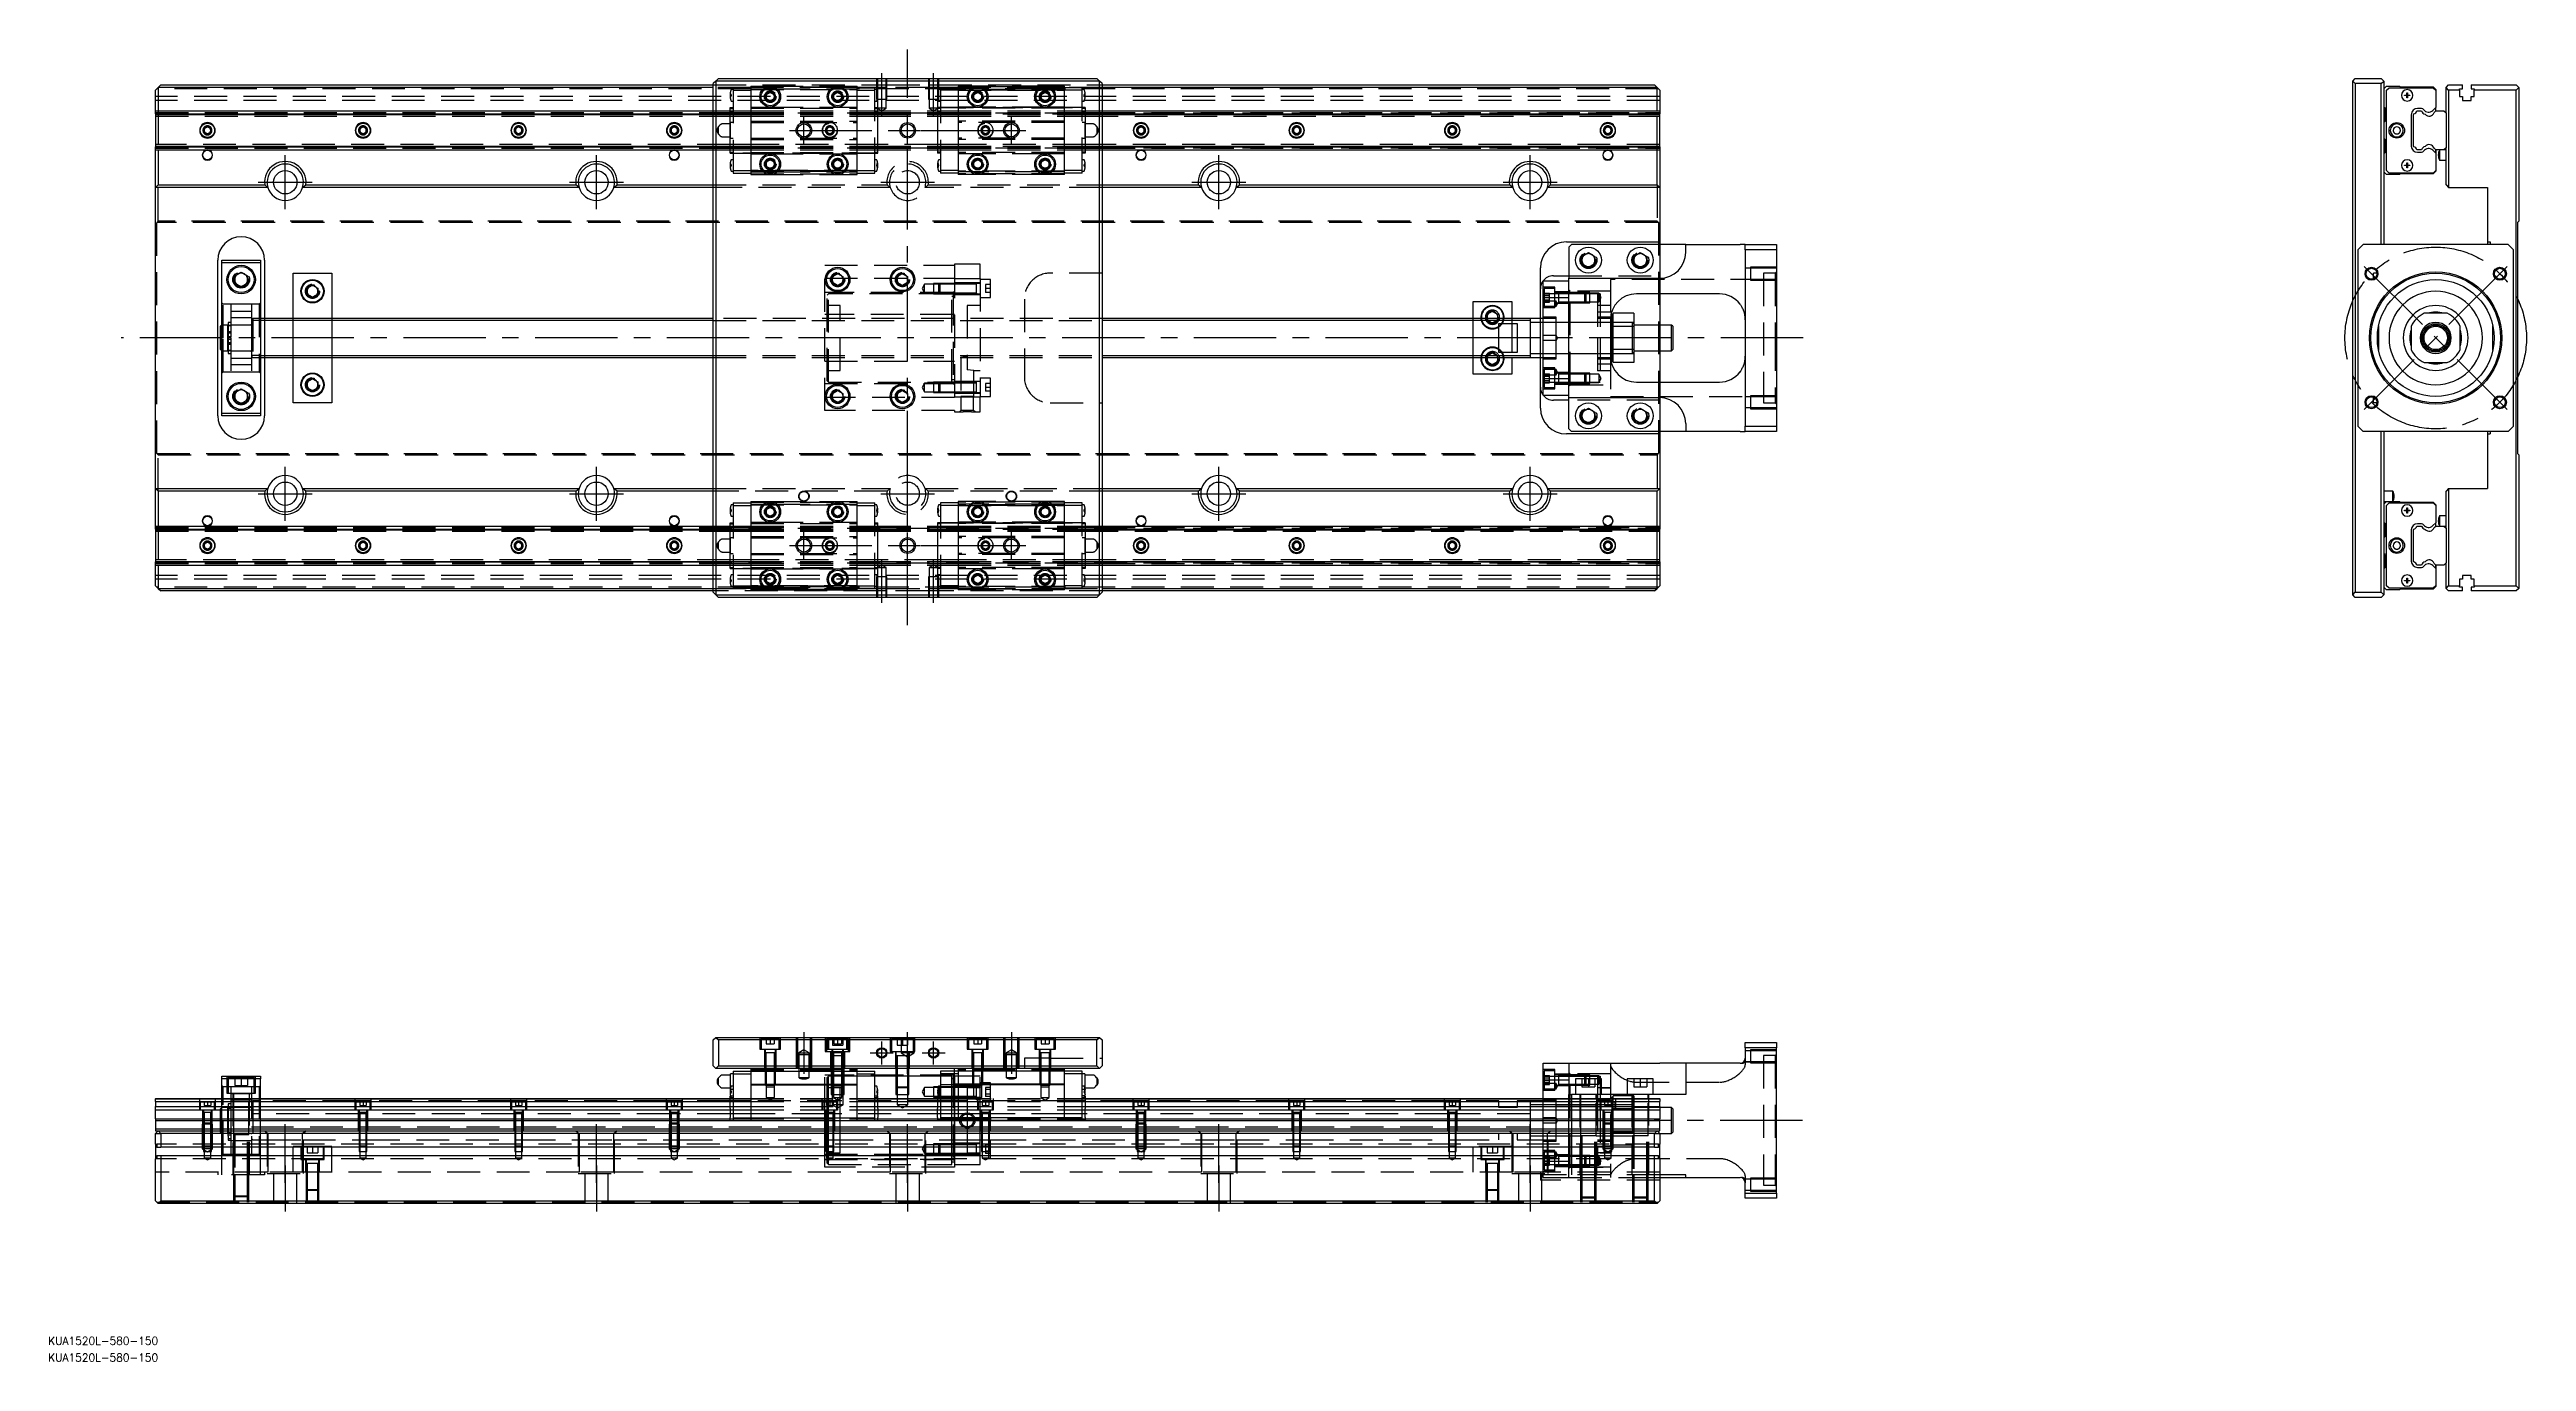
# Model space of a CAD drawing. Extents: x -41 to 914, y -394 to 111.
import ezdxf

# ---------------------------------------------------------------- set-up
doc = ezdxf.new("R2010")
doc.units = 0
doc.linetypes.add('CENTER', pattern=[50.8, 31.75, -6.35, 6.35, -6.35])
doc.linetypes.add('DASHED', pattern=[19.05, 12.7, -6.35])
doc.layers.get('0').update_dxf_attribs({"linetype": 'CONTINUOUS'})
doc.layers.add('CENTER', color=1, linetype='CENTER')
doc.styles.get("Standard").update_dxf_attribs({"font": 'txt.shx', "height": 3, "bigfont": 'bigfont.shx'})

# ---------------------------------------------------------------- blocks, each defined once
blk = doc.blocks.new('*U2')
at = {"color": 7, "linetype": 'CONTINUOUS'}
blk.add_text('KUA1520L-580-150', height=3, dxfattribs=at).set_placement((-41.41, -394.38))
blk = doc.blocks.new('*U3')
at = {"color": 7, "linetype": 'CONTINUOUS'}
blk.add_text('KUA1520L-580-150', height=3, dxfattribs=at).set_placement((-41.41, -387.95))

msp = doc.modelspace()

# ---------------------------------------------------------------- linework, layer by layer
at = {"color": 7, "linetype": 'CONTINUOUS'}
for p, q in [((1, 96.5), (0, 95.5)), ((2, 97.5), (1, 96.5)), ((1, 96.5), (1, 87.5)), ((215, 96.5), (1, 96.5)), ((2, 97.5), (215, 97.5)), ((216, 99), (215, 98)), ((215, -98), (215, 98)), ((217, 100), (216, 99)), ((216, 99), (216, -99)), ((364, 99), (216, 99)), ((217, 100), (363, 100)), ((364, 99), (363, 100)), ((365, 98), (364, 99)), ((364, -99), (364, 99)), ((365, 98), (365, -98)), ((365, 97.5), (578, 97.5)), ((579, 96.5), (365, 96.5)), ((579, 96.5), (578, 97.5)), ((580, 95.5), (579, 96.5)), ((579, 87.5), (579, 96.5)), ((847.21, 99), (848.21, 100)), ((848.21, 98), (847.21, 99)), ((847.21, -99), (847.21, 99)), ((848.21, 100), (858.21, 100)), ((858.21, 98), (848.21, 98)), ((848.21, 98), (848.21, -98)), ((858.21, 100), (859.21, 99)), ((858.21, 98), (859.21, 99)), ((858.21, 36), (858.21, 98)), ((859.21, 99), (859.21, 36)), ((859.21, 96), (860.21, 97)), ((860.21, 97), (865.21, 97)), ((860.21, 95.45), (861.21, 96.45)), ((861.21, 96.45), (878.21, 96.45)), ((865.21, 97), (865.46, 96.75)), ((865.46, 96.75), (878.21, 96.75)), ((878.21, 96.75), (879.21, 95.75)), ((878.21, 96.45), (879.21, 95.45)), ((879.21, 95.75), (879.21, 95.45)), ((883.21, 96.5), (884.21, 97.5)), ((883.21, 86.7), (883.21, 96.5)), ((884.21, 95.5), (883.21, 96.5)), ((884.21, 97.5), (889.51, 97.5)), ((888.36, 95.5), (888.36, 96)), ((888.36, 96), (889.51, 96)), ((889.51, 96), (889.51, 97.5)), ((892.91, 97.5), (910.21, 97.5)), ((892.91, 97.5), (892.91, 96)), ((892.91, 96), (894.06, 96)), ((894.06, 96), (894.06, 95.5)), ((910.21, 97.5), (911.21, 96.5)), ((911.21, 96.5), (910.21, 95.5)), ((911.21, 96.5), (911.21, 45)), ((0, 87.5), (0, 95.5)), ((0, 86.32), (0, 87.5)), ((0, 87.5), (215, 87.5)), ((0, 86.32), (215, 86.32)), ((0, 86.32), (0, 86.1)), ((0, 86.1), (0, 73.9)), ((0, 86.1), (215, 86.1)), ((235.5, 93.87), (237, 94.73)), ((235.5, 92.13), (235.5, 93.87)), ((237, 91.27), (235.5, 92.13)), ((237, 94.73), (238.5, 93.87)), ((238.5, 92.13), (237, 91.27)), ((238.5, 93.87), (238.5, 92.13)), ((261.5, 93.87), (263, 94.73)), ((261.5, 92.13), (261.5, 93.87)), ((263, 91.27), (261.5, 92.13)), ((263, 94.73), (264.5, 93.87)), ((264.5, 92.13), (263, 91.27)), ((264.5, 93.87), (264.5, 92.13)), ((315.5, 93.87), (317, 94.73)), ((315.5, 92.13), (315.5, 93.87)), ((317, 91.27), (315.5, 92.13)), ((317, 94.73), (318.5, 93.87)), ((318.5, 92.13), (317, 91.27)), ((318.5, 93.87), (318.5, 92.13)), ((341.5, 93.87), (343, 94.73)), ((341.5, 92.13), (341.5, 93.87)), ((343, 91.27), (341.5, 92.13)), ((343, 94.73), (344.5, 93.87)), ((344.5, 92.13), (343, 91.27)), ((344.5, 93.87), (344.5, 92.13)), ((365, 87.5), (580, 87.5)), ((365, 86.32), (580, 86.32)), ((365, 86.1), (580, 86.1)), ((580, 95.5), (580, 87.5)), ((580, 87.5), (580, 86.32)), ((580, 86.1), (580, 86.32)), ((580, 73.9), (580, 86.1)), ((859.71, 88.5), (859.21, 89)), ((859.71, 83.5), (859.71, 88.5)), ((860.21, 64.55), (860.21, 95.45)), ((867.21, 93.6), (868.11, 93.6)), ((867.21, 93.4), (867.21, 93.6)), ((868.11, 93.4), (867.21, 93.4)), ((868.11, 93.6), (868.11, 94.5)), ((868.11, 94.5), (868.31, 94.5)), ((868.11, 93.6), (868.21, 93.5)), ((868.11, 93.4), (868.21, 93.5)), ((868.11, 92.5), (868.11, 93.4)), ((868.31, 92.5), (868.11, 92.5)), ((868.31, 93.6), (868.21, 93.5)), ((868.31, 93.4), (868.21, 93.5)), ((868.31, 94.5), (868.31, 93.6)), ((868.31, 93.6), (869.21, 93.6)), ((869.21, 93.4), (868.31, 93.4)), ((868.31, 93.4), (868.31, 92.5)), ((869.21, 93.6), (869.21, 93.4)), ((869.78, 86.03), (869.78, 73.97)), ((870.71, 86.1), (870.84, 86.32)), ((870.71, 73.9), (870.71, 86.1)), ((871.92, 87.5), (873.79, 87.5)), ((873.74, 88.43), (872.18, 88.43)), ((879.21, 88.82), (878.08, 87.68)), ((878.62, 86.91), (879.21, 87.5)), ((879.21, 95.45), (879.21, 88.82)), ((879.21, 87.5), (879.21, 88.82)), ((879.21, 87.5), (882.41, 87.5)), ((882.41, 87.5), (883.21, 86.7)), ((883.21, 86.7), (883.21, 73.3)), ((888.36, 95.5), (884.21, 95.5)), ((884.21, 95.5), (884.21, 58)), ((888.36, 95.5), (888.36, 93)), ((888.36, 93), (889.51, 93)), ((889.51, 93), (889.51, 91.5)), ((889.51, 91.5), (892.91, 91.5)), ((892.91, 91.5), (892.91, 93)), ((892.91, 93), (894.06, 93)), ((894.06, 93), (894.06, 95.5)), ((910.21, 95.5), (894.06, 95.5)), ((910.21, -95.5), (910.21, 95.5)), ((18.75, 80.72), (20, 81.44)), ((18.75, 79.28), (18.75, 80.72)), ((20, 78.56), (18.75, 79.28)), ((20, 81.44), (21.25, 80.72)), ((21.25, 79.28), (20, 78.56)), ((21.25, 80.72), (21.25, 79.28)), ((78.75, 80.72), (80, 81.44)), ((78.75, 79.28), (78.75, 80.72)), ((80, 78.56), (78.75, 79.28)), ((80, 81.44), (81.25, 80.72)), ((81.25, 79.28), (80, 78.56)), ((81.25, 80.72), (81.25, 79.28)), ((138.75, 80.72), (140, 81.44)), ((138.75, 79.28), (138.75, 80.72)), ((140, 78.56), (138.75, 79.28)), ((140, 81.44), (141.25, 80.72)), ((141.25, 79.28), (140, 78.56)), ((141.25, 80.72), (141.25, 79.28)), ((198.75, 80.72), (200, 81.44)), ((198.75, 79.28), (198.75, 80.72)), ((200, 78.56), (198.75, 79.28)), ((200, 81.44), (201.25, 80.72)), ((201.25, 79.28), (200, 78.56)), ((201.25, 80.72), (201.25, 79.28)), ((378.75, 80.72), (380, 81.44)), ((378.75, 79.28), (378.75, 80.72)), ((380, 78.56), (378.75, 79.28)), ((380, 81.44), (381.25, 80.72)), ((381.25, 79.28), (380, 78.56)), ((381.25, 80.72), (381.25, 79.28)), ((438.75, 80.72), (440, 81.44)), ((438.75, 79.28), (438.75, 80.72)), ((440, 78.56), (438.75, 79.28)), ((440, 81.44), (441.25, 80.72)), ((441.25, 79.28), (440, 78.56)), ((441.25, 80.72), (441.25, 79.28)), ((498.75, 80.72), (500, 81.44)), ((498.75, 79.28), (498.75, 80.72)), ((500, 78.56), (498.75, 79.28)), ((500, 81.44), (501.25, 80.72)), ((501.25, 79.28), (500, 78.56)), ((501.25, 80.72), (501.25, 79.28)), ((558.75, 80.72), (560, 81.44)), ((558.75, 79.28), (558.75, 80.72)), ((560, 78.56), (558.75, 79.28)), ((560, 81.44), (561.25, 80.72)), ((561.25, 79.28), (560, 78.56)), ((561.25, 80.72), (561.25, 79.28)), ((859.21, 83), (859.71, 83.5)), ((859.71, 76.5), (859.21, 77)), ((859.71, 71.5), (859.71, 76.5)), ((862.82, 80), (862.82, 79.95)), ((862.82, 79.95), (862.82, 79.9)), ((862.82, 79.9), (862.83, 79.85)), ((862.83, 79.85), (862.83, 79.8)), ((862.83, 79.8), (862.84, 79.76)), ((862.84, 79.76), (862.85, 79.71)), ((862.85, 79.71), (862.86, 79.66)), ((862.86, 79.66), (862.87, 79.61)), ((862.87, 79.61), (862.89, 79.55)), ((862.89, 79.55), (862.91, 79.5)), ((862.91, 79.5), (862.93, 79.45)), ((862.93, 79.45), (862.96, 79.39)), ((862.96, 79.39), (862.98, 79.34)), ((862.98, 79.34), (863.01, 79.29)), ((863.01, 79.29), (863.04, 79.24)), ((863.04, 79.24), (863.08, 79.19)), ((863.08, 79.19), (863.11, 79.14)), ((863.11, 79.14), (863.15, 79.1)), ((863.15, 79.1), (863.19, 79.05)), ((863.19, 79.05), (863.23, 79.01)), ((863.23, 79.01), (863.27, 78.97)), ((863.27, 78.97), (863.32, 78.93)), ((863.32, 78.93), (863.36, 78.89)), ((863.36, 78.89), (863.41, 78.86)), ((863.41, 78.86), (863.46, 78.83)), ((863.46, 78.83), (863.51, 78.8)), ((863.51, 78.8), (863.56, 78.77)), ((863.56, 78.77), (863.61, 78.74)), ((863.61, 78.74), (863.66, 78.72)), ((863.66, 78.72), (863.72, 78.7)), ((863.72, 78.7), (863.78, 78.68)), ((863.78, 78.68), (863.83, 78.66)), ((863.83, 78.66), (863.89, 78.64)), ((863.89, 78.64), (863.95, 78.63)), ((863.95, 78.63), (864, 78.62)), ((864, 78.62), (864.06, 78.62)), ((864.06, 78.62), (864.12, 78.61)), ((864.12, 78.61), (864.18, 78.61)), ((864.18, 78.61), (864.24, 78.61)), ((864.24, 78.61), (864.3, 78.61)), ((864.3, 78.61), (864.36, 78.62)), ((864.36, 78.62), (864.41, 78.62)), ((864.41, 78.62), (864.47, 78.63)), ((864.47, 78.63), (864.53, 78.64)), ((864.53, 78.64), (864.58, 78.66)), ((864.58, 78.66), (864.64, 78.68)), ((864.64, 78.68), (864.7, 78.7)), ((864.7, 78.7), (864.75, 78.72)), ((864.75, 78.72), (864.81, 78.74)), ((864.81, 78.74), (864.86, 78.77)), ((864.86, 78.77), (864.91, 78.8)), ((864.91, 78.8), (864.96, 78.83)), ((864.96, 78.83), (865.01, 78.86)), ((865.01, 78.86), (865.06, 78.89)), ((865.06, 78.89), (865.1, 78.93)), ((865.1, 78.93), (865.15, 78.97)), ((865.15, 78.97), (865.19, 79.01)), ((865.19, 79.01), (865.23, 79.05)), ((865.23, 79.05), (865.27, 79.09)), ((865.27, 79.09), (865.3, 79.14)), ((865.3, 79.14), (865.34, 79.19)), ((865.34, 79.19), (865.37, 79.24)), ((865.37, 79.24), (865.41, 79.29)), ((865.41, 79.29), (865.44, 79.34)), ((865.44, 79.34), (865.46, 79.38)), ((865.46, 79.38), (865.48, 79.43)), ((865.48, 79.43), (865.5, 79.48)), ((865.5, 79.48), (865.52, 79.53)), ((865.52, 79.53), (865.54, 79.58)), ((865.54, 79.58), (865.55, 79.63)), ((865.55, 79.63), (865.56, 79.68)), ((865.56, 79.68), (865.58, 79.73)), ((865.58, 79.78), (865.59, 79.83)), ((865.58, 79.73), (865.58, 79.78)), ((865.59, 79.83), (865.6, 79.88)), ((865.6, 80), (865.6, 80)), ((865.6, 80), (865.6, 80)), ((865.6, 80), (865.6, 80)), ((865.6, 79.98), (865.6, 80)), ((865.6, 79.93), (865.6, 79.98)), ((865.6, 79.88), (865.6, 79.93)), ((0, 73.9), (215, 73.9)), ((0, 73.9), (0, 73.68)), ((0, 72.5), (0, 73.68)), ((0, 73.68), (215, 73.68)), ((0, 58), (0, 72.5)), ((0, 72.5), (215, 72.5)), ((1, 72.5), (1, 59)), ((235.5, 67.87), (237, 68.73)), ((235.5, 66.13), (235.5, 67.87)), ((237, 68.73), (238.5, 67.87)), ((238.5, 67.87), (238.5, 66.13)), ((261.5, 67.87), (263, 68.73)), ((261.5, 66.13), (261.5, 67.87)), ((263, 68.73), (264.5, 67.87)), ((264.5, 67.87), (264.5, 66.13)), ((315.5, 67.87), (317, 68.73)), ((315.5, 66.13), (315.5, 67.87)), ((317, 68.73), (318.5, 67.87)), ((318.5, 67.87), (318.5, 66.13)), ((341.5, 67.87), (343, 68.73)), ((341.5, 66.13), (341.5, 67.87)), ((343, 68.73), (344.5, 67.87)), ((344.5, 67.87), (344.5, 66.13)), ((365, 73.9), (580, 73.9)), ((365, 73.68), (580, 73.68)), ((365, 72.5), (580, 72.5)), ((579, 59), (579, 72.5)), ((580, 73.68), (580, 73.9)), ((580, 73.68), (580, 72.5)), ((580, 72.5), (580, 58)), ((859.21, 71), (859.71, 71.5)), ((868.11, 66.6), (868.11, 67.5)), ((868.11, 67.5), (868.31, 67.5)), ((868.31, 67.5), (868.31, 66.6)), ((870.84, 73.68), (870.71, 73.9)), ((873.79, 72.5), (871.92, 72.5)), ((872.18, 71.57), (873.74, 71.57)), ((878.08, 72.32), (879.21, 71.18)), ((879.21, 72.5), (878.62, 73.09)), ((879.21, 72.5), (878.62, 73.09)), ((879.21, 72.5), (879.21, 71.18)), ((879.21, 71.18), (879.21, 72.5)), ((882.41, 72.5), (879.21, 72.5)), ((879.21, 71.18), (879.21, 64.55)), ((880.21, 70.56), (880.21, 70.44)), ((880.71, 72.5), (880.71, 68.5)), ((880.71, 68.5), (883.21, 68.5)), ((883.21, 73.3), (882.41, 72.5)), ((883.21, 72.5), (882.41, 72.5)), ((883.21, 59), (883.21, 73.3)), ((0, 58), (1, 59)), ((0, -58), (0, 58)), ((43.29, 58), (0, 58)), ((1, 59), (42.06, 59)), ((42.06, 59), (43.29, 58)), ((56.71, 58), (57.94, 59)), ((163.29, 58), (56.71, 58)), ((57.94, 59), (162.06, 59)), ((163.29, 58), (162.06, 59)), ((176.71, 58), (177.94, 59)), ((215, 58), (176.71, 58)), ((177.94, 59), (215, 59)), ((237, 65.27), (235.5, 66.13)), ((238.5, 66.13), (237, 65.27)), ((263, 65.27), (261.5, 66.13)), ((264.5, 66.13), (263, 65.27)), ((317, 65.27), (315.5, 66.13)), ((318.5, 66.13), (317, 65.27)), ((343, 65.27), (341.5, 66.13)), ((344.5, 66.13), (343, 65.27)), ((365, 59), (402.06, 59)), ((403.29, 58), (365, 58)), ((403.29, 58), (402.06, 59)), ((416.71, 58), (417.94, 59)), ((523.29, 58), (416.71, 58)), ((417.94, 59), (522.06, 59)), ((523.29, 58), (522.06, 59)), ((536.71, 58), (537.94, 59)), ((580, 58), (536.71, 58)), ((537.94, 59), (579, 59)), ((579, 59), (580, 58)), ((580, 58), (580, 37)), ((860.21, 63), (859.21, 64)), ((861.21, 63.55), (860.21, 64.55)), ((865.21, 63), (860.21, 63)), ((878.21, 63.55), (861.21, 63.55)), ((865.46, 63.25), (865.21, 63)), ((878.21, 63.25), (865.46, 63.25)), ((867.21, 66.4), (867.21, 66.6)), ((867.21, 66.6), (868.11, 66.6)), ((868.11, 66.4), (867.21, 66.4)), ((868.11, 66.6), (868.21, 66.5)), ((868.11, 66.4), (868.21, 66.5)), ((868.11, 65.5), (868.11, 66.4)), ((868.31, 65.5), (868.11, 65.5)), ((868.31, 66.6), (868.21, 66.5)), ((868.31, 66.4), (868.21, 66.5)), ((868.31, 66.6), (869.21, 66.6)), ((869.21, 66.4), (868.31, 66.4)), ((868.31, 66.4), (868.31, 65.5)), ((869.21, 66.6), (869.21, 66.4)), ((879.21, 64.55), (878.21, 63.55)), ((879.21, 64.25), (878.21, 63.25)), ((879.21, 64.55), (879.21, 64.25)), ((883.21, 59), (884.21, 58)), ((884.21, 58), (899.21, 58)), ((899.21, 58), (899.21, 37)), ((910.71, 44.5), (911.21, 45)), ((910.71, 44.5), (910.71, -44.5)), ((24, -30), (24, 30)), ((25.5, 29), (25.5, 30)), ((25.5, 30), (40.5, 30)), ((25.5, -29), (25.5, 29)), ((40.5, 29), (25.5, 29)), ((40.5, 30), (40.5, 29)), ((40.5, 29), (40.5, -29)), ((42, 30), (42, 7.5)), ((544, 37), (580, 37)), ((546, 36), (545, 35)), ((545, 35), (545, 23)), ((590, 36), (546, 36)), ((550, 31.44), (552.5, 32.89)), ((550, 28.56), (550, 31.44)), ((552.5, 32.89), (555, 31.44)), ((555, 31.44), (555, 28.56)), ((570, 31.44), (572.5, 32.89)), ((570, 28.56), (570, 31.44)), ((572.5, 32.89), (575, 31.44)), ((575, 31.44), (575, 28.56)), ((580, 37), (580, 36)), ((590, 36), (611, 36)), ((590, 33), (590, 36)), ((613, 36), (611, 36)), ((613, 34), (613, 36)), ((613, 36), (625, 36)), ((613, 34), (613, -34)), ((625, 34), (613, 34)), ((625, 36), (625, 34)), ((625, 34), (625, -34)), ((851.21, 36), (849.21, 34)), ((849.21, 34), (849.21, -34)), ((907.21, 36), (851.21, 36)), ((899.21, 37), (899.21, 36)), ((899.21, 37), (900.21, 37)), ((900.21, 37), (900.21, 36)), ((909.21, 34), (907.21, 36)), ((909.21, -34), (909.21, 34)), ((30.5, 23.94), (33, 25.39)), ((30.5, 21.06), (30.5, 23.94)), ((33, 19.61), (30.5, 21.06)), ((33, 25.39), (35.5, 23.94)), ((35.5, 21.06), (33, 19.61)), ((35.5, 23.94), (35.5, 21.06)), ((53, 7.5), (53, 25)), ((53, 25), (68, 25)), ((58.5, 19.15), (60.5, 20.31)), ((58.5, 16.85), (58.5, 19.15)), ((60.5, 20.31), (62.5, 19.15)), ((62.5, 19.15), (62.5, 16.85)), ((68, 25), (68, 7.5)), ((261, 23.65), (263, 24.81)), ((261, 21.35), (261, 23.65)), ((263, 20.19), (261, 21.35)), ((263, 24.81), (265, 23.65)), ((265, 21.35), (263, 20.19)), ((265, 23.65), (265, 21.35)), ((286, 23.65), (288, 24.81)), ((286, 21.35), (286, 23.65)), ((288, 20.19), (286, 21.35)), ((288, 24.81), (290, 23.65)), ((290, 21.35), (288, 20.19)), ((290, 23.65), (290, 21.35)), ((534, 7.5), (534, 27)), ((535, 22), (545, 22)), ((535, 15.65), (535, 22)), ((539, 24), (545, 24)), ((545, 23), (580, 23)), ((545, 15.65), (545, 23)), ((552.5, 27.11), (550, 28.56)), ((555, 28.56), (552.5, 27.11)), ((572.5, 27.11), (570, 28.56)), ((575, 28.56), (572.5, 27.11)), ((856.55, 25), (855.21, 25)), ((855.21, 22.79), (855.21, 25)), ((902, 24), (902.21, 24)), ((902.21, 24), (902.21, 23.59)), ((60.5, 15.69), (58.5, 16.85)), ((62.5, 16.85), (60.5, 15.69)), ((508, 7.5), (508, 14)), ((508, 14), (523, 14)), ((513.5, 9.15), (515.5, 10.31)), ((515.5, 10.31), (517.5, 9.15)), ((523, 14), (523, 7.5)), ((535, -15.65), (535, 15.65)), ((535, 15.65), (545, 15.65)), ((540.9, 17.56), (540.9, 16.97)), ((540.9, 16.97), (540.9, 15.7)), ((540.9, 15.7), (540.9, 15.42)), ((540.9, 14.14), (540.9, 13.56)), ((545, -15.65), (545, 15.65)), ((545, -15.65), (545, 15.65)), ((603, 17), (571, 17)), ((580, 17), (580, 5)), ((611.14, 12.81), (611, 13)), ((611.28, 12.61), (611.14, 12.81)), ((611.41, 12.42), (611.28, 12.61)), ((611.53, 12.22), (611.41, 12.42)), ((611.69, 11.95), (611.53, 12.22)), ((611.83, 11.69), (611.69, 11.95)), ((611.97, 11.42), (611.83, 11.69)), ((612.13, 11.08), (611.97, 11.42)), ((612.28, 10.73), (612.13, 11.08)), ((612.41, 10.39), (612.28, 10.73)), ((612.53, 10.04), (612.41, 10.39)), ((612.66, 9.58), (612.53, 10.04)), ((612.77, 9.13), (612.66, 9.58)), ((25.5, 5), (25, 4.5)), ((25, -4.5), (25, 4.5)), ((215, 7.5), (40.5, 7.5)), ((530, 7.5), (365, 7.5)), ((513.5, 7.5), (513.5, 9.15)), ((517.5, 9.15), (517.5, 7.5)), ((518, -5.59), (518, 5.59)), ((518, 5.59), (525, 5.59)), ((525, 5.59), (525, -5.59)), ((535, 7.5), (530, 7.5)), ((530, 7.5), (530, -7.5)), ((530, 7.5), (530, -7.5)), ((561, 7), (561, -7)), ((561.5, 7.5), (561.01, 7.5)), ((561.75, 9), (561.5, 9)), ((561.5, 9), (561.5, 0)), ((561.5, 0), (561.5, -9)), ((570, 9.5), (562, 9.5)), ((562, 4.47), (562, 9.5)), ((570, 4.47), (562, 4.47)), ((562, -4.47), (562, 4.47)), ((570, 9.5), (570, 4.47)), ((584.5, 5), (570, 5)), ((570, 4.47), (570, -4.47)), ((585, 4.5), (584.5, 5)), ((584.5, -5), (584.5, 5)), ((585, 4.5), (585, -4.5)), ((612.86, 8.67), (612.77, 9.13)), ((612.92, 8.25), (612.86, 8.67)), ((612.96, 7.84), (612.92, 8.25)), ((612.99, 7.43), (612.96, 7.84)), ((613, 7.02), (612.99, 7.43)), ((613, 7), (613, 7.02)), ((857.21, 4.72), (857.21, -4.72)), ((869.71, 4.47), (869.71, -4.47)), ((883.68, 9.5), (874.74, 9.5)), ((888.71, -4.47), (888.71, 4.47)), ((901.21, -4.72), (901.21, 4.72)), ((25, -4.5), (25.5, -5)), ((40.5, -7.5), (215, -7.5)), ((42, -7.5), (42, -30)), ((53, -25), (53, -7.5)), ((68, -7.5), (68, -25)), ((365, -7.5), (530, -7.5)), ((508, -14), (508, -7.5)), ((513.5, -9.15), (513.5, -7.5)), ((515.5, -10.31), (513.5, -9.15)), ((517.5, -9.15), (515.5, -10.31)), ((517.5, -7.5), (517.5, -9.15)), ((525, -5.59), (518, -5.59)), ((523, -7.5), (523, -14)), ((530, -7.5), (535, -7.5)), ((534, -27), (534, -7.5)), ((561.01, -7.5), (561.5, -7.5)), ((561.5, -9), (561.75, -9)), ((570, -4.47), (562, -4.47)), ((562, -9.5), (562, -4.47)), ((570, -9.5), (562, -9.5)), ((570, -4.47), (570, -9.5)), ((570, -5), (584.5, -5)), ((580, -5), (580, -17)), ((584.5, -5), (585, -4.5)), ((612.65, -9.61), (612.77, -9.14)), ((612.77, -9.14), (612.86, -8.67)), ((612.86, -8.67), (612.92, -8.26)), ((612.92, -8.26), (612.96, -7.85)), ((612.96, -7.85), (612.99, -7.43)), ((612.99, -7.43), (613, -7.02)), ((613, -7.02), (613, -7)), ((874.74, -9.5), (883.68, -9.5)), ((58.5, -16.85), (60.5, -15.69)), ((58.5, -19.15), (58.5, -16.85)), ((60.5, -15.69), (62.5, -16.85)), ((62.5, -16.85), (62.5, -19.15)), ((523, -14), (508, -14)), ((535, -15.65), (545, -15.65)), ((535, -22), (535, -15.65)), ((545, -23), (545, -15.65)), ((571, -17), (603, -17)), ((611, -13), (611.14, -12.81)), ((611.14, -12.81), (611.27, -12.62)), ((611.27, -12.62), (611.4, -12.43)), ((611.4, -12.43), (611.52, -12.23)), ((611.52, -12.23), (611.68, -11.96)), ((611.68, -11.96), (611.83, -11.69)), ((611.83, -11.69), (611.97, -11.42)), ((611.97, -11.42), (612.13, -11.08)), ((612.13, -11.08), (612.27, -10.75)), ((612.27, -10.75), (612.4, -10.41)), ((612.4, -10.41), (612.52, -10.07)), ((612.52, -10.07), (612.65, -9.61)), ((30.5, -21.06), (33, -19.61)), ((30.5, -23.94), (30.5, -21.06)), ((33, -25.39), (30.5, -23.94)), ((33, -19.61), (35.5, -21.06)), ((35.5, -23.94), (33, -25.39)), ((35.5, -21.06), (35.5, -23.94)), ((68, -25), (53, -25)), ((60.5, -20.31), (58.5, -19.15)), ((62.5, -19.15), (60.5, -20.31)), ((261, -21.35), (263, -20.19)), ((261, -23.65), (261, -21.35)), ((263, -24.81), (261, -23.65)), ((263, -20.19), (265, -21.35)), ((265, -23.65), (263, -24.81)), ((265, -21.35), (265, -23.65)), ((286, -21.35), (288, -20.19)), ((286, -23.65), (286, -21.35)), ((288, -24.81), (286, -23.65)), ((288, -20.19), (290, -21.35)), ((290, -23.65), (288, -24.81)), ((290, -21.35), (290, -23.65)), ((535, -22), (545, -22)), ((545, -24), (539, -24)), ((545, -35), (545, -23)), ((545, -23), (580, -23)), ((550, -28.56), (552.5, -27.11)), ((550, -31.44), (550, -28.56)), ((552.5, -27.11), (555, -28.56)), ((555, -28.56), (555, -31.44)), ((570, -28.56), (572.5, -27.11)), ((570, -31.44), (570, -28.56)), ((572.5, -27.11), (575, -28.56)), ((575, -28.56), (575, -31.44)), ((855.21, -25), (855.21, -22.79)), ((856.55, -25), (855.21, -25)), ((902, -24), (902.21, -24)), ((902.21, -23.59), (902.21, -24)), ((25.5, -30), (25.5, -29)), ((25.5, -29), (40.5, -29)), ((40.5, -30), (25.5, -30)), ((40.5, -29), (40.5, -30)), ((580, -37), (544, -37)), ((545, -35), (546, -36)), ((590, -36), (546, -36)), ((552.5, -32.89), (550, -31.44)), ((555, -31.44), (552.5, -32.89)), ((572.5, -32.89), (570, -31.44)), ((575, -31.44), (572.5, -32.89)), ((580, -36), (580, -37)), ((580, -37), (580, -58)), ((590, -33), (590, -36)), ((611, -36), (590, -36)), ((611, -36), (613, -36)), ((613, -36), (613, -34)), ((613, -34), (625, -34)), ((625, -36), (613, -36)), ((625, -34), (625, -36)), ((849.21, -34), (851.21, -36)), ((907.21, -36), (851.21, -36)), ((858.21, -98), (858.21, -36)), ((859.21, -36), (859.21, -99)), ((899.21, -36), (899.21, -37)), ((899.21, -37), (900.21, -37)), ((899.21, -37), (899.21, -58)), ((900.21, -36), (900.21, -37)), ((907.21, -36), (909.21, -34)), ((911.21, -45), (910.71, -44.5)), ((911.21, -45), (911.21, -96.5)), ((0, -58), (43.29, -58)), ((1, -59), (0, -58)), ((0, -72.5), (0, -58)), ((42.06, -59), (1, -59)), ((1, -59), (1, -72.5)), ((42.06, -59), (43.29, -58)), ((56.71, -58), (163.29, -58)), ((57.94, -59), (56.71, -58)), ((162.06, -59), (57.94, -59)), ((162.06, -59), (163.29, -58)), ((176.71, -58), (215, -58)), ((177.94, -59), (176.71, -58)), ((215, -59), (177.94, -59)), ((235.5, -66.13), (237, -65.27)), ((235.5, -67.87), (235.5, -66.13)), ((237, -65.27), (238.5, -66.13)), ((238.5, -66.13), (238.5, -67.87)), ((261.5, -66.13), (263, -65.27)), ((261.5, -67.87), (261.5, -66.13)), ((263, -65.27), (264.5, -66.13)), ((264.5, -66.13), (264.5, -67.87)), ((315.5, -66.13), (317, -65.27)), ((315.5, -67.87), (315.5, -66.13)), ((317, -65.27), (318.5, -66.13)), ((318.5, -66.13), (318.5, -67.87)), ((341.5, -66.13), (343, -65.27)), ((341.5, -67.87), (341.5, -66.13)), ((343, -65.27), (344.5, -66.13)), ((344.5, -66.13), (344.5, -67.87)), ((365, -58), (403.29, -58)), ((402.06, -59), (365, -59)), ((402.06, -59), (403.29, -58)), ((416.71, -58), (523.29, -58)), ((417.94, -59), (416.71, -58)), ((522.06, -59), (417.94, -59)), ((522.06, -59), (523.29, -58)), ((536.71, -58), (580, -58)), ((537.94, -59), (536.71, -58)), ((579, -59), (537.94, -59)), ((580, -58), (579, -59)), ((579, -72.5), (579, -59)), ((580, -58), (580, -72.5)), ((862.71, -59), (859.21, -59)), ((859.21, -63), (860.21, -63)), ((859.21, -64), (860.21, -63)), ((860.21, -63), (865.21, -63)), ((860.21, -64.55), (861.21, -63.55)), ((860.21, -95.45), (860.21, -64.55)), ((861.21, -63.55), (878.21, -63.55)), ((862.71, -61), (862.71, -59)), ((862.71, -63), (862.71, -61)), ((863.21, -61.06), (863.21, -60.94)), ((865.21, -63), (865.46, -63.25)), ((865.46, -63.25), (878.21, -63.25)), ((867.21, -66.6), (867.21, -66.4)), ((867.21, -66.4), (868.11, -66.4)), ((868.11, -66.6), (867.21, -66.6)), ((868.11, -66.4), (868.11, -65.5)), ((868.11, -65.5), (868.31, -65.5)), ((868.11, -66.4), (868.21, -66.5)), ((868.11, -66.6), (868.21, -66.5)), ((868.11, -67.5), (868.11, -66.6)), ((868.31, -66.4), (868.21, -66.5)), ((868.31, -66.6), (868.21, -66.5)), ((868.31, -65.5), (868.31, -66.4)), ((868.31, -66.4), (869.21, -66.4)), ((869.21, -66.6), (868.31, -66.6)), ((868.31, -66.6), (868.31, -67.5)), ((869.21, -66.4), (869.21, -66.6)), ((878.21, -63.25), (879.21, -64.25)), ((878.21, -63.55), (879.21, -64.55)), ((879.21, -64.25), (879.21, -64.55)), ((879.21, -64.55), (879.21, -71.18)), ((884.21, -58), (883.21, -59)), ((883.21, -73.3), (883.21, -59)), ((884.21, -58), (899.21, -58)), ((884.21, -58), (884.21, -95.5)), ((0, -73.68), (0, -72.5)), ((0, -72.5), (215, -72.5)), ((0, -73.68), (0, -73.9)), ((0, -73.68), (215, -73.68)), ((0, -73.9), (0, -86.1)), ((0, -73.9), (215, -73.9)), ((237, -68.73), (235.5, -67.87)), ((238.5, -67.87), (237, -68.73)), ((263, -68.73), (261.5, -67.87)), ((264.5, -67.87), (263, -68.73)), ((317, -68.73), (315.5, -67.87)), ((318.5, -67.87), (317, -68.73)), ((343, -68.73), (341.5, -67.87)), ((344.5, -67.87), (343, -68.73)), ((365, -72.5), (580, -72.5)), ((365, -73.68), (580, -73.68)), ((365, -73.9), (580, -73.9)), ((580, -72.5), (580, -73.68)), ((580, -73.9), (580, -73.68)), ((580, -86.1), (580, -73.9)), ((859.71, -71.5), (859.21, -71)), ((859.71, -76.5), (859.71, -71.5)), ((868.31, -67.5), (868.11, -67.5)), ((869.78, -73.97), (869.78, -86.03)), ((870.71, -73.9), (870.84, -73.68)), ((870.71, -86.1), (870.71, -73.9)), ((871.92, -72.5), (873.79, -72.5)), ((873.74, -71.57), (872.18, -71.57)), ((879.21, -71.18), (878.08, -72.32)), ((878.62, -73.09), (879.21, -72.5)), ((879.21, -72.5), (879.21, -71.18)), ((879.21, -72.5), (882.41, -72.5)), ((880.21, -70.44), (880.21, -70.56)), ((883.21, -68.5), (880.71, -68.5)), ((880.71, -68.5), (880.71, -72.5)), ((882.41, -72.5), (883.21, -72.5)), ((882.41, -72.5), (883.21, -73.3)), ((883.21, -73.3), (883.21, -86.7)), ((18.75, -79.28), (20, -78.56)), ((18.75, -80.72), (18.75, -79.28)), ((20, -81.44), (18.75, -80.72)), ((20, -78.56), (21.25, -79.28)), ((21.25, -80.72), (20, -81.44)), ((21.25, -79.28), (21.25, -80.72)), ((78.75, -79.28), (80, -78.56)), ((78.75, -80.72), (78.75, -79.28)), ((80, -81.44), (78.75, -80.72)), ((80, -78.56), (81.25, -79.28)), ((81.25, -80.72), (80, -81.44)), ((81.25, -79.28), (81.25, -80.72)), ((138.75, -79.28), (140, -78.56)), ((138.75, -80.72), (138.75, -79.28)), ((140, -81.44), (138.75, -80.72)), ((140, -78.56), (141.25, -79.28)), ((141.25, -80.72), (140, -81.44)), ((141.25, -79.28), (141.25, -80.72)), ((198.75, -79.28), (200, -78.56)), ((198.75, -80.72), (198.75, -79.28)), ((200, -81.44), (198.75, -80.72)), ((200, -78.56), (201.25, -79.28)), ((201.25, -80.72), (200, -81.44)), ((201.25, -79.28), (201.25, -80.72)), ((378.75, -79.28), (380, -78.56)), ((378.75, -80.72), (378.75, -79.28)), ((380, -81.44), (378.75, -80.72)), ((380, -78.56), (381.25, -79.28)), ((381.25, -80.72), (380, -81.44)), ((381.25, -79.28), (381.25, -80.72)), ((438.75, -79.28), (440, -78.56)), ((438.75, -80.72), (438.75, -79.28)), ((440, -81.44), (438.75, -80.72)), ((440, -78.56), (441.25, -79.28)), ((441.25, -80.72), (440, -81.44)), ((441.25, -79.28), (441.25, -80.72)), ((498.75, -79.28), (500, -78.56)), ((498.75, -80.72), (498.75, -79.28)), ((500, -81.44), (498.75, -80.72)), ((500, -78.56), (501.25, -79.28)), ((501.25, -80.72), (500, -81.44)), ((501.25, -79.28), (501.25, -80.72)), ((558.75, -79.28), (560, -78.56)), ((558.75, -80.72), (558.75, -79.28)), ((560, -81.44), (558.75, -80.72)), ((560, -78.56), (561.25, -79.28)), ((561.25, -80.72), (560, -81.44)), ((561.25, -79.28), (561.25, -80.72)), ((859.21, -77), (859.71, -76.5)), ((859.71, -83.5), (859.21, -83)), ((859.71, -88.5), (859.71, -83.5)), ((862.82, -80), (862.82, -80.05)), ((862.82, -80.05), (862.82, -80.1)), ((862.82, -80.1), (862.83, -80.15)), ((862.83, -80.15), (862.83, -80.2)), ((862.83, -80.2), (862.84, -80.24)), ((862.84, -80.24), (862.85, -80.29)), ((862.85, -80.29), (862.86, -80.34)), ((862.86, -80.34), (862.87, -80.39)), ((862.87, -80.39), (862.89, -80.45)), ((862.89, -80.45), (862.91, -80.5)), ((862.91, -80.5), (862.93, -80.55)), ((862.93, -80.55), (862.96, -80.61)), ((862.96, -80.61), (862.98, -80.66)), ((862.98, -80.66), (863.01, -80.71)), ((863.01, -80.71), (863.04, -80.76)), ((863.04, -80.76), (863.08, -80.81)), ((863.08, -80.81), (863.11, -80.86)), ((863.11, -80.86), (863.15, -80.9)), ((863.15, -80.9), (863.19, -80.95)), ((863.19, -80.95), (863.23, -80.99)), ((863.23, -80.99), (863.27, -81.03)), ((863.27, -81.03), (863.32, -81.07)), ((863.32, -81.07), (863.36, -81.11)), ((863.36, -81.11), (863.41, -81.14)), ((863.41, -81.14), (863.46, -81.17)), ((863.46, -81.17), (863.51, -81.2)), ((863.51, -81.2), (863.56, -81.23)), ((863.56, -81.23), (863.61, -81.26)), ((863.61, -81.26), (863.66, -81.28)), ((863.66, -81.28), (863.72, -81.3)), ((863.72, -81.3), (863.78, -81.32)), ((863.78, -81.32), (863.83, -81.34)), ((863.83, -81.34), (863.89, -81.36)), ((863.89, -81.36), (863.95, -81.37)), ((863.95, -81.37), (864, -81.38)), ((864, -81.38), (864.06, -81.38)), ((864.06, -81.38), (864.12, -81.39)), ((864.12, -81.39), (864.18, -81.39)), ((864.18, -81.39), (864.24, -81.39)), ((864.24, -81.39), (864.3, -81.39)), ((864.3, -81.39), (864.36, -81.38)), ((864.36, -81.38), (864.41, -81.38)), ((864.41, -81.38), (864.47, -81.37)), ((864.47, -81.37), (864.53, -81.36)), ((864.53, -81.36), (864.58, -81.34)), ((864.58, -81.34), (864.64, -81.32)), ((864.64, -81.32), (864.7, -81.3)), ((864.7, -81.3), (864.75, -81.28)), ((864.75, -81.28), (864.81, -81.26)), ((864.81, -81.26), (864.86, -81.23)), ((864.86, -81.23), (864.91, -81.2)), ((864.91, -81.2), (864.96, -81.17)), ((864.96, -81.17), (865.01, -81.14)), ((865.01, -81.14), (865.06, -81.11)), ((865.06, -81.11), (865.1, -81.07)), ((865.1, -81.07), (865.15, -81.03)), ((865.15, -81.03), (865.19, -80.99)), ((865.19, -80.99), (865.23, -80.95)), ((865.23, -80.95), (865.27, -80.91)), ((865.27, -80.91), (865.3, -80.86)), ((865.3, -80.86), (865.34, -80.81)), ((865.34, -80.81), (865.37, -80.76)), ((865.37, -80.76), (865.41, -80.71)), ((865.41, -80.71), (865.44, -80.66)), ((865.44, -80.66), (865.46, -80.62)), ((865.46, -80.62), (865.48, -80.57)), ((865.48, -80.57), (865.5, -80.52)), ((865.5, -80.52), (865.52, -80.47)), ((865.52, -80.47), (865.54, -80.42)), ((865.54, -80.42), (865.55, -80.37)), ((865.55, -80.37), (865.56, -80.32)), ((865.56, -80.32), (865.58, -80.27)), ((865.58, -80.22), (865.59, -80.17)), ((865.58, -80.27), (865.58, -80.22)), ((865.59, -80.17), (865.6, -80.12)), ((865.6, -80), (865.6, -80)), ((865.6, -80), (865.6, -80)), ((865.6, -80), (865.6, -80)), ((865.6, -80.02), (865.6, -80)), ((865.6, -80.07), (865.6, -80.02)), ((865.6, -80.12), (865.6, -80.07)), ((0, -86.1), (0, -86.32)), ((0, -86.1), (215, -86.1)), ((0, -87.5), (0, -86.32)), ((0, -86.32), (215, -86.32)), ((0, -95.5), (0, -87.5)), ((0, -87.5), (215, -87.5)), ((0, -95.5), (1, -96.5)), ((1, -87.5), (1, -96.5)), ((235.5, -92.13), (237, -91.27)), ((235.5, -93.87), (235.5, -92.13)), ((237, -94.73), (235.5, -93.87)), ((237, -91.27), (238.5, -92.13)), ((238.5, -93.87), (237, -94.73)), ((238.5, -92.13), (238.5, -93.87)), ((261.5, -92.13), (263, -91.27)), ((261.5, -93.87), (261.5, -92.13)), ((263, -94.73), (261.5, -93.87)), ((263, -91.27), (264.5, -92.13)), ((264.5, -93.87), (263, -94.73)), ((264.5, -92.13), (264.5, -93.87)), ((315.5, -92.13), (317, -91.27)), ((315.5, -93.87), (315.5, -92.13)), ((317, -94.73), (315.5, -93.87)), ((317, -91.27), (318.5, -92.13)), ((318.5, -93.87), (317, -94.73)), ((318.5, -92.13), (318.5, -93.87)), ((341.5, -92.13), (343, -91.27)), ((341.5, -93.87), (341.5, -92.13)), ((343, -94.73), (341.5, -93.87)), ((343, -91.27), (344.5, -92.13)), ((344.5, -93.87), (343, -94.73)), ((344.5, -92.13), (344.5, -93.87)), ((365, -86.1), (580, -86.1)), ((365, -86.32), (580, -86.32)), ((365, -87.5), (580, -87.5)), ((579, -96.5), (579, -87.5)), ((579, -96.5), (580, -95.5)), ((580, -86.32), (580, -86.1)), ((580, -86.32), (580, -87.5)), ((580, -87.5), (580, -95.5)), ((859.21, -89), (859.71, -88.5)), ((861.21, -96.45), (860.21, -95.45)), ((867.21, -93.6), (867.21, -93.4)), ((867.21, -93.4), (868.11, -93.4)), ((868.11, -93.6), (867.21, -93.6)), ((868.11, -93.4), (868.11, -92.5)), ((868.11, -92.5), (868.31, -92.5)), ((868.11, -93.4), (868.21, -93.5)), ((868.11, -93.6), (868.21, -93.5)), ((868.11, -94.5), (868.11, -93.6)), ((868.31, -94.5), (868.11, -94.5)), ((868.31, -93.4), (868.21, -93.5)), ((868.31, -93.6), (868.21, -93.5)), ((868.31, -92.5), (868.31, -93.4)), ((868.31, -93.4), (869.21, -93.4)), ((869.21, -93.6), (868.31, -93.6)), ((868.31, -93.6), (868.31, -94.5)), ((869.21, -93.4), (869.21, -93.6)), ((870.84, -86.32), (870.71, -86.1)), ((873.79, -87.5), (871.92, -87.5)), ((872.18, -88.43), (873.74, -88.43)), ((878.08, -87.68), (879.21, -88.82)), ((879.21, -95.45), (878.21, -96.45)), ((879.21, -87.5), (878.62, -86.91)), ((879.21, -87.5), (878.62, -86.91)), ((879.21, -87.5), (879.21, -88.82)), ((879.21, -88.82), (879.21, -87.5)), ((882.41, -87.5), (879.21, -87.5)), ((879.21, -88.82), (879.21, -95.45)), ((879.21, -95.45), (879.21, -95.75)), ((883.21, -86.7), (882.41, -87.5)), ((883.21, -96.5), (883.21, -86.7)), ((883.21, -96.5), (884.21, -95.5)), ((884.21, -95.5), (888.36, -95.5)), ((888.36, -93), (888.36, -95.5)), ((889.51, -93), (888.36, -93)), ((888.36, -96), (888.36, -95.5)), ((889.51, -91.5), (889.51, -93)), ((892.91, -91.5), (889.51, -91.5)), ((892.91, -93), (892.91, -91.5)), ((894.06, -93), (892.91, -93)), ((894.06, -95.5), (894.06, -93)), ((894.06, -95.5), (910.21, -95.5)), ((894.06, -95.5), (894.06, -96)), ((910.21, -95.5), (911.21, -96.5)), ((1, -96.5), (2, -97.5)), ((1, -96.5), (215, -96.5)), ((215, -97.5), (2, -97.5)), ((215, -98), (216, -99)), ((216, -99), (217, -100)), ((216, -99), (364, -99)), ((363, -100), (217, -100)), ((363, -100), (364, -99)), ((364, -99), (365, -98)), ((365, -96.5), (579, -96.5)), ((578, -97.5), (365, -97.5)), ((578, -97.5), (579, -96.5)), ((847.21, -99), (848.21, -98)), ((848.21, -100), (847.21, -99)), ((848.21, -98), (858.21, -98)), ((858.21, -100), (848.21, -100)), ((859.21, -99), (858.21, -98)), ((859.21, -99), (858.21, -100)), ((860.21, -97), (859.21, -96)), ((865.21, -97), (860.21, -97)), ((878.21, -96.45), (861.21, -96.45)), ((865.46, -96.75), (865.21, -97)), ((878.21, -96.75), (865.46, -96.75)), ((879.21, -95.75), (878.21, -96.75)), ((884.21, -97.5), (883.21, -96.5)), ((889.51, -97.5), (884.21, -97.5)), ((889.51, -96), (888.36, -96)), ((889.51, -97.5), (889.51, -96)), ((894.06, -96), (892.91, -96)), ((892.91, -96), (892.91, -97.5)), ((910.21, -97.5), (892.91, -97.5)), ((911.21, -96.5), (910.21, -97.5)), ((215, -270.51), (216, -269.51)), ((215, -280.51), (215, -270.51)), ((216, -269.51), (364, -269.51)), ((216, -269.51), (217, -270.51)), ((217, -270.51), (217, -280.51)), ((363, -270.51), (217, -270.51)), ((265, -276.61), (264.65, -276.61)), ((363, -270.51), (364, -269.51)), ((363, -280.51), (363, -270.51)), ((364, -269.51), (365, -270.51)), ((365, -270.51), (365, -280.51)), ((613, -271.51), (625, -271.51)), ((613, -273.51), (613, -271.51)), ((625, -273.51), (613, -273.51)), ((613, -273.51), (613, -277.51)), ((625, -271.51), (625, -273.51)), ((625, -329.51), (625, -273.51)), ((25.5, -285.51), (25.5, -284.51)), ((25.5, -284.51), (40.5, -284.51)), ((25.5, -293.01), (25.5, -285.51)), ((40.5, -285.51), (25.5, -285.51)), ((40.5, -284.51), (40.5, -285.51)), ((40.5, -293.01), (40.5, -285.51)), ((215, -280.51), (216, -281.51)), ((217, -280.51), (216, -281.51)), ((364, -281.51), (216, -281.51)), ((216.7, -287.26), (216.7, -285.76)), ((217, -280.51), (363, -280.51)), ((217.12, -287.9), (217.12, -285.12)), ((221.7, -284.01), (218.75, -284.01)), ((222.7, -283.51), (221.7, -283.51)), ((221.7, -288.97), (221.7, -283.51)), ((222.7, -282.51), (229.5, -282.51)), ((222.7, -282.51), (222.7, -283.51)), ((222.7, -283.51), (222.7, -300.51)), ((222.7, -283.51), (229.5, -283.51)), ((229.5, -281.51), (229.5, -282.51)), ((229.5, -282.51), (229.5, -287.51)), ((229.5, -282.51), (270.5, -282.51)), ((270.5, -282.51), (270.5, -281.51)), ((270.5, -282.51), (277.3, -282.51)), ((270.5, -287.51), (270.5, -282.51)), ((270.5, -283.51), (277.3, -283.51)), ((277.3, -283.51), (277.3, -282.51)), ((277.3, -300.51), (277.3, -283.51)), ((302.7, -282.51), (302.7, -283.51)), ((309.5, -282.51), (302.7, -282.51)), ((309.5, -283.51), (302.7, -283.51)), ((302.7, -283.51), (302.7, -300.51)), ((308, -282.51), (308, -281.51)), ((309.5, -281.51), (309.5, -282.51)), ((309.5, -282.51), (309.5, -287.51)), ((350.5, -282.51), (309.5, -282.51)), ((350.5, -282.51), (350.5, -281.51)), ((357.3, -282.51), (350.5, -282.51)), ((350.5, -287.51), (350.5, -282.51)), ((357.3, -283.51), (350.5, -283.51)), ((357.3, -283.51), (357.3, -282.51)), ((358.3, -283.51), (357.3, -283.51)), ((357.3, -300.51), (357.3, -283.51)), ((358.3, -283.51), (358.3, -288.97)), ((361.25, -284.01), (358.3, -284.01)), ((362.88, -285.12), (362.88, -287.9)), ((364, -281.51), (363, -280.51)), ((363.3, -285.76), (363.3, -287.26)), ((364, -281.51), (365, -280.51)), ((535, -285.86), (535, -279.51)), ((535, -279.51), (545, -279.51)), ((535, -293.01), (535, -285.86)), ((535, -285.86), (545, -285.86)), ((540.9, -285.81), (540.9, -286.09)), ((545, -279.51), (580, -279.51)), ((545, -279.51), (545, -291.51)), ((547.5, -285.51), (547.5, -291.51)), ((557.5, -285.51), (547.5, -285.51)), ((557.5, -291.51), (557.5, -285.51)), ((567.5, -285.51), (567.5, -291.51)), ((577.5, -285.51), (567.5, -285.51)), ((577.5, -291.51), (577.5, -285.51)), ((590, -279.51), (580, -279.51)), ((611, -279.51), (590, -279.51)), ((590, -279.51), (590, -291.51)), ((0, -293.01), (0, -293.14)), ((0, -293.01), (221.5, -293.01)), ((0, -293.14), (221.5, -293.14)), ((0, -294.22), (0, -293.14)), ((0, -294.22), (221.5, -294.22)), ((0, -294.22), (0, -296.09)), ((218.75, -289.01), (221.69, -289.01)), ((221.5, -290.41), (221.58, -290.41)), ((221.58, -290.61), (221.5, -290.61)), ((221.5, -294.48), (221.5, -292.08)), ((221.5, -292.08), (221.71, -292.08)), ((221.5, -296.04), (221.5, -294.48)), ((221.5, -296.86), (221.5, -296.04)), ((221.58, -290.41), (221.58, -290.61)), ((222.7, -288.31), (221.99, -288.31)), ((221.99, -292.71), (222.7, -292.71)), ((229.5, -287.51), (229.5, -287.76)), ((229.5, -287.51), (270.5, -287.51)), ((229.5, -287.76), (229.5, -300.51)), ((229.5, -287.76), (270.5, -287.76)), ((270.5, -287.76), (270.5, -287.51)), ((270.5, -300.51), (270.5, -287.76)), ((278.01, -288.31), (277.3, -288.31)), ((277.3, -292.71), (278.01, -292.71)), ((278.29, -292.08), (278.5, -292.08)), ((278.42, -290.61), (278.42, -290.41)), ((278.42, -290.41), (278.5, -290.41)), ((278.5, -290.61), (278.42, -290.61)), ((278.5, -294.48), (278.5, -292.08)), ((278.5, -293.01), (301.5, -293.01)), ((278.5, -293.14), (301.5, -293.14)), ((278.5, -294.22), (301.5, -294.22)), ((278.5, -296.04), (278.5, -294.48)), ((278.5, -296.86), (278.5, -296.04)), ((301.5, -290.41), (301.58, -290.41)), ((301.58, -290.61), (301.5, -290.61)), ((301.5, -292.08), (301.5, -294.48)), ((301.71, -292.08), (301.5, -292.08)), ((301.5, -294.48), (301.5, -296.04)), ((301.5, -296.04), (301.5, -296.86)), ((301.58, -290.41), (301.58, -290.61)), ((302.7, -288.31), (301.99, -288.31)), ((301.99, -292.71), (302.7, -292.71)), ((309.5, -287.51), (309.5, -287.76)), ((350.5, -287.51), (309.5, -287.51)), ((309.5, -287.76), (309.5, -300.51)), ((350.5, -287.76), (309.5, -287.76)), ((350.5, -287.76), (350.5, -287.51)), ((350.5, -300.51), (350.5, -287.76)), ((358.01, -288.31), (357.3, -288.31)), ((357.3, -292.71), (358.01, -292.71)), ((358.5, -292.08), (358.29, -292.08)), ((358.31, -289.01), (361.25, -289.01)), ((358.42, -290.61), (358.42, -290.41)), ((358.42, -290.41), (358.5, -290.41)), ((358.5, -290.61), (358.42, -290.61)), ((358.5, -292.08), (358.5, -294.48)), ((358.5, -293.01), (580, -293.01)), ((358.5, -293.14), (580, -293.14)), ((358.5, -294.22), (580, -294.22)), ((358.5, -294.48), (358.5, -296.04)), ((358.5, -296.04), (358.5, -296.86)), ((545, -291.51), (546, -291.51)), ((545, -293.01), (545, -291.51)), ((590, -291.51), (546, -291.51)), ((546, -291.51), (546, -293.01)), ((580, -293.14), (580, -293.01)), ((580, -293.14), (580, -294.22)), ((580, -296.09), (580, -294.22)), ((0, -297.44), (0, -296.09)), ((0, -296.09), (221.5, -296.09)), ((0, -300.92), (0, -297.44)), ((0, -297.44), (221.5, -297.44)), ((0, -300.92), (221.5, -300.92)), ((0, -300.92), (0, -301.51)), ((0, -301.51), (0, -304.71)), ((0, -301.51), (221.5, -301.51)), ((0, -304.71), (580, -304.71)), ((0, -304.71), (0, -305.51)), ((0, -306.51), (1, -305.51)), ((0, -305.51), (1, -305.51)), ((1, -305.51), (579, -305.51)), ((1, -305.51), (2, -306.51)), ((221.5, -296.86), (221.5, -300.38)), ((221.5, -301.51), (221.5, -300.38)), ((221.5, -301.51), (278.5, -301.51)), ((222.7, -300.51), (229.5, -300.51)), ((222.7, -300.51), (222.7, -301.51)), ((222.7, -301.51), (229.5, -301.51)), ((229.5, -300.51), (229.5, -301.51)), ((229.5, -300.51), (270.5, -300.51)), ((229.5, -301.51), (270.5, -301.51)), ((270.5, -300.51), (277.3, -300.51)), ((270.5, -301.51), (270.5, -300.51)), ((270.5, -301.51), (277.3, -301.51)), ((277.3, -301.51), (277.3, -300.51)), ((278.5, -296.09), (301.5, -296.09)), ((278.5, -296.86), (278.5, -300.38)), ((278.5, -297.44), (301.5, -297.44)), ((278.5, -301.51), (278.5, -300.38)), ((278.5, -300.92), (301.5, -300.92)), ((278.5, -301.51), (580, -301.51)), ((301.5, -300.38), (301.5, -296.86)), ((301.5, -300.38), (301.5, -301.51)), ((302.7, -301.51), (301.5, -301.51)), ((302.7, -300.51), (302.7, -301.51)), ((309.5, -300.51), (302.7, -300.51)), ((309.5, -301.51), (302.7, -301.51)), ((309.5, -300.51), (309.5, -301.51)), ((350.5, -300.51), (309.5, -300.51)), ((350.5, -301.51), (309.5, -301.51)), ((357.3, -300.51), (350.5, -300.51)), ((350.5, -301.51), (350.5, -300.51)), ((357.3, -301.51), (350.5, -301.51)), ((357.3, -301.51), (357.3, -300.51)), ((358.5, -301.51), (357.3, -301.51)), ((358.5, -296.09), (580, -296.09)), ((358.5, -300.38), (358.5, -296.86)), ((358.5, -297.44), (580, -297.44)), ((358.5, -300.38), (358.5, -301.51)), ((358.5, -300.92), (580, -300.92)), ((561.5, -298.51), (558.5, -298.51)), ((560, -298.51), (558.5, -298.51)), ((561.5, -298.51), (560, -298.51)), ((578, -306.51), (579, -305.51)), ((579, -305.51), (580, -306.51)), ((579, -305.51), (580, -305.51)), ((580, -296.09), (580, -297.44)), ((580, -297.44), (580, -300.92)), ((580, -301.51), (580, -300.92)), ((580, -304.71), (580, -301.51)), ((580, -305.51), (580, -304.71)), ((0, -310.66), (0, -306.51)), ((0, -310.66), (0, -311.81)), ((0, -310.66), (0.5, -310.66)), ((0, -311.81), (0, -315.21)), ((0.5, -311.81), (0, -311.81)), ((0.5, -310.66), (0.5, -311.81)), ((0.5, -311.81), (2, -311.81)), ((2, -306.51), (2, -311.81)), ((578, -306.51), (2, -306.51)), ((578, -311.81), (2, -311.81)), ((540.9, -315.07), (540.9, -315.21)), ((540.9, -315.07), (540.9, -315.07)), ((555.5, -307.51), (549.5, -307.51)), ((555.5, -307.51), (549.5, -307.51)), ((575.5, -307.51), (569.5, -307.51)), ((578, -311.81), (578, -306.51)), ((578, -311.81), (579.5, -311.81)), ((579.5, -311.81), (579.5, -310.66)), ((579.5, -310.66), (580, -310.66)), ((580, -311.81), (579.5, -311.81)), ((580, -306.51), (580, -310.66)), ((580, -311.81), (580, -310.66)), ((580, -315.21), (580, -311.81)), ((0, -315.21), (0, -316.36)), ((0, -315.21), (0.5, -315.21)), ((0.5, -316.36), (0, -316.36)), ((0, -332.51), (0, -316.36)), ((2, -315.21), (0.5, -315.21)), ((0.5, -315.21), (0.5, -316.36)), ((578, -315.21), (2, -315.21)), ((2, -315.21), (2, -332.51)), ((579.5, -315.21), (578, -315.21)), ((578, -332.51), (578, -315.21)), ((579.5, -315.21), (580, -315.21)), ((579.5, -316.36), (579.5, -315.21)), ((580, -316.36), (579.5, -316.36)), ((580, -316.36), (580, -315.21)), ((580, -316.36), (580, -332.51)), ((590, -322.51), (580, -322.51)), ((580, -323.51), (590, -323.51)), ((590, -323.51), (590, -322.51)), ((590, -323.51), (611, -323.51)), ((1, -333.51), (0, -332.51)), ((2, -332.51), (1, -333.51)), ((579, -333.51), (1, -333.51)), ((2, -332.51), (578, -332.51)), ((579, -333.51), (578, -332.51)), ((580, -332.51), (579, -333.51)), ((613, -329.51), (613, -325.51)), ((613, -331.51), (613, -329.51)), ((613, -329.51), (625, -329.51)), ((625, -331.51), (613, -331.51)), ((625, -329.51), (625, -331.51))]:
    msp.add_line(p, q, dxfattribs=at)
at = {"color": 3, "linetype": 'DASHED'}
for p, q in [((229.5, 96), (0.5, 96)), ((215, 97.5), (278, 97.5)), ((229.5, 96.5), (215, 96.5)), ((222.7, 95.7), (221.99, 95.7)), ((222.7, 96.45), (229.5, 96.45)), ((222.7, 96.45), (222.7, 95.45)), ((229.5, 97), (237, 97)), ((229.5, 97), (229.5, 96)), ((229.5, 96.75), (270.5, 96.75)), ((235.06, 96.5), (229.5, 96.5)), ((229.5, 96), (229.5, 89)), ((229.5, 96), (234.35, 96)), ((229.5, 95.75), (270.5, 95.75)), ((234.35, 96), (235.2, 96)), ((237, 96.5), (235.06, 96.5)), ((235.2, 96), (238.8, 96)), ((237, 97), (263, 97)), ((238.94, 96.5), (237, 96.5)), ((238.8, 96), (239.65, 96)), ((261.06, 96.5), (238.94, 96.5)), ((239.65, 96), (260.35, 96)), ((260.35, 96), (261.2, 96)), ((263, 96.5), (261.06, 96.5)), ((261.2, 96), (264.8, 96)), ((263, 97), (270.5, 97)), ((264.94, 96.5), (263, 96.5)), ((264.8, 96), (265.65, 96)), ((270.5, 96.5), (264.94, 96.5)), ((265.65, 96), (270.5, 96)), ((270.5, 96), (270.5, 97)), ((278, 96.5), (270.5, 96.5)), ((270.5, 96.45), (277.3, 96.45)), ((270.5, 89), (270.5, 96)), ((309.5, 96), (270.5, 96)), ((277.3, 95.45), (277.3, 96.45)), ((278, 95.7), (277.3, 95.7)), ((278, 100), (278, 92)), ((278, 97.5), (282, 97.5)), ((282, 96.5), (278, 96.5)), ((278.01, 95.7), (278, 95.7)), ((278.35, 100), (278.35, 92)), ((281.65, 92), (281.65, 100)), ((282, 92), (282, 100)), ((282, 97.5), (298, 97.5)), ((298, 96.5), (282, 96.5)), ((298, 100), (298, 92)), ((298, 97.5), (302, 97.5)), ((302, 96.5), (298, 96.5)), ((298.35, 100), (298.35, 92)), ((301.65, 92), (301.65, 100)), ((302, 95.7), (301.99, 95.7)), ((302, 92), (302, 100)), ((302, 97.5), (365, 97.5)), ((309.5, 96.5), (302, 96.5)), ((302.7, 95.7), (302, 95.7)), ((309.5, 96.45), (302.7, 96.45)), ((302.7, 96.45), (302.7, 95.45)), ((309.5, 97), (309.5, 96)), ((317, 97), (309.5, 97)), ((350.5, 96.75), (309.5, 96.75)), ((315.06, 96.5), (309.5, 96.5)), ((309.5, 96), (309.5, 89)), ((314.35, 96), (309.5, 96)), ((350.5, 95.75), (309.5, 95.75)), ((315.2, 96), (314.35, 96)), ((317, 96.5), (315.06, 96.5)), ((318.8, 96), (315.2, 96)), ((343, 97), (317, 97)), ((318.94, 96.5), (317, 96.5)), ((319.65, 96), (318.8, 96)), ((341.06, 96.5), (318.94, 96.5)), ((340.35, 96), (319.65, 96)), ((341.2, 96), (340.35, 96)), ((343, 96.5), (341.06, 96.5)), ((344.8, 96), (341.2, 96)), ((350.5, 97), (343, 97)), ((344.94, 96.5), (343, 96.5)), ((345.65, 96), (344.8, 96)), ((350.5, 96.5), (344.94, 96.5)), ((350.5, 96), (345.65, 96)), ((350.5, 96), (350.5, 97)), ((365, 96.5), (350.5, 96.5)), ((357.3, 96.45), (350.5, 96.45)), ((350.5, 89), (350.5, 96)), ((579.5, 96), (350.5, 96)), ((357.3, 95.45), (357.3, 96.45)), ((358.01, 95.7), (357.3, 95.7)), ((580, 93), (0, 93)), ((580, 91.5), (0, 91.5)), ((0, 86.91), (215, 86.91)), ((0, 86.7), (580, 86.7)), ((0, 86.26), (221.5, 86.26)), ((1, 87.5), (1, 72.5)), ((215, 87.5), (221.5, 87.5)), ((215, 86.91), (221.5, 86.91)), ((215, 86.32), (221.5, 86.32)), ((215, 86.1), (221.5, 86.1)), ((221.5, 93.6), (221.58, 93.6)), ((221.58, 93.4), (221.5, 93.4)), ((221.5, 88.43), (221.5, 88.82)), ((221.5, 88.82), (222.7, 88.82)), ((221.5, 88.43), (222.7, 88.43)), ((221.5, 86.03), (221.5, 88.43)), ((221.5, 87.5), (229.5, 87.5)), ((221.5, 87.01), (222.7, 87.01)), ((221.5, 86.91), (229.5, 86.91)), ((221.5, 86.32), (229.5, 86.32)), ((221.5, 86.26), (229.5, 86.26)), ((221.5, 86.1), (229.5, 86.1)), ((221.5, 73.97), (221.5, 86.03)), ((221.58, 94.5), (221.9, 93.6)), ((221.58, 93.6), (221.9, 93.6)), ((221.58, 93.6), (221.58, 93.4)), ((221.9, 93.4), (221.58, 92.5)), ((221.58, 93.4), (221.9, 93.4)), ((221.9, 93.6), (221.94, 93.5)), ((221.9, 93.4), (221.94, 93.5)), ((221.99, 91.3), (222.7, 91.3)), ((222.7, 95.45), (222.7, 64.55)), ((222.7, 95.45), (229.5, 95.45)), ((229.5, 89), (229.5, 88.5)), ((229.5, 89), (237, 89)), ((229.5, 88.5), (229.5, 83.5)), ((229.5, 88.5), (270.5, 88.5)), ((229.5, 87.5), (278.5, 87.5)), ((229.5, 86.91), (278.5, 86.91)), ((229.5, 86.32), (278.5, 86.32)), ((229.5, 86.26), (278.5, 86.26)), ((229.5, 86.1), (278.5, 86.1)), ((235, 93), (235.03, 93.35)), ((237, 89), (263, 89)), ((261, 93), (261.03, 93.35)), ((263, 89), (270.5, 89)), ((270.5, 95.45), (277.3, 95.45)), ((270.5, 88.5), (270.5, 89)), ((270.5, 83.5), (270.5, 88.5)), ((277.3, 64.55), (277.3, 95.45)), ((277.3, 91.3), (278.01, 91.3)), ((277.3, 88.82), (278.5, 88.82)), ((277.3, 88.43), (278.5, 88.43)), ((277.3, 87.01), (278.5, 87.01)), ((278, 92), (282, 92)), ((278.1, 93.6), (278.06, 93.5)), ((278.1, 93.4), (278.06, 93.5)), ((278.1, 93.6), (278.42, 94.5)), ((278.42, 93.6), (278.1, 93.6)), ((278.42, 92.5), (278.1, 93.4)), ((278.42, 93.4), (278.1, 93.4)), ((278.35, 92), (278.35, 88.5)), ((278.35, 88.5), (280, 87.55)), ((281.65, 88.5), (278.35, 88.5)), ((278.42, 93.4), (278.42, 93.6)), ((278.42, 93.6), (278.5, 93.6)), ((278.5, 93.4), (278.42, 93.4)), ((278.5, 88.43), (278.5, 88.82)), ((278.5, 86.03), (278.5, 88.43)), ((278.5, 87.5), (301.5, 87.5)), ((278.5, 86.91), (301.5, 86.91)), ((278.5, 86.32), (301.5, 86.32)), ((278.5, 86.26), (301.5, 86.26)), ((278.5, 86.1), (301.5, 86.1)), ((278.5, 73.97), (278.5, 86.03)), ((280, 87.55), (281.65, 88.5)), ((281.65, 88.5), (281.65, 92)), ((298, 92), (302, 92)), ((298.35, 92), (298.35, 88.5)), ((298.35, 88.5), (300, 87.55)), ((301.65, 88.5), (298.35, 88.5)), ((300, 87.55), (301.65, 88.5)), ((301.5, 93.6), (301.58, 93.6)), ((301.58, 93.4), (301.5, 93.4)), ((301.5, 88.82), (301.5, 88.43)), ((309.5, 88.82), (301.5, 88.82)), ((301.5, 88.43), (301.5, 86.03)), ((302.7, 88.43), (301.5, 88.43)), ((301.5, 87.5), (309.5, 87.5)), ((301.5, 87.01), (302.7, 87.01)), ((301.5, 86.91), (309.5, 86.91)), ((301.5, 86.32), (309.5, 86.32)), ((309.5, 86.26), (301.5, 86.26)), ((301.5, 86.1), (309.5, 86.1)), ((301.5, 86.03), (301.5, 73.97)), ((301.58, 94.5), (301.9, 93.6)), ((301.58, 93.6), (301.9, 93.6)), ((301.58, 93.6), (301.58, 93.4)), ((301.9, 93.4), (301.58, 92.5)), ((301.58, 93.4), (301.9, 93.4)), ((301.65, 88.5), (301.65, 92)), ((301.9, 93.6), (301.94, 93.5)), ((301.9, 93.4), (301.94, 93.5)), ((301.99, 91.3), (302.7, 91.3)), ((309.5, 95.45), (302.7, 95.45)), ((302.7, 95.45), (302.7, 64.55)), ((302.7, 88.82), (357.3, 88.82)), ((350.5, 95.45), (309.5, 95.45)), ((309.5, 95.45), (350.5, 95.45)), ((309.5, 89), (309.5, 88.5)), ((317, 89), (309.5, 89)), ((358.5, 88.82), (309.5, 88.82)), ((309.5, 88.5), (309.5, 83.5)), ((350.5, 88.5), (309.5, 88.5)), ((309.5, 87.5), (358.5, 87.5)), ((309.5, 86.91), (358.5, 86.91)), ((309.5, 86.32), (358.5, 86.32)), ((358.5, 86.26), (309.5, 86.26)), ((309.5, 86.1), (358.5, 86.1)), ((315, 93), (315.03, 93.35)), ((343, 89), (317, 89)), ((341, 93), (341.02, 93.3)), ((350.5, 89), (343, 89)), ((357.3, 95.45), (350.5, 95.45)), ((350.5, 88.5), (350.5, 89)), ((350.5, 83.5), (350.5, 88.5)), ((357.3, 64.55), (357.3, 95.45)), ((357.3, 91.3), (358.01, 91.3)), ((358.5, 88.43), (357.3, 88.43)), ((357.3, 87.01), (358.5, 87.01)), ((358.1, 93.6), (358.06, 93.5)), ((358.1, 93.4), (358.06, 93.5)), ((358.1, 93.6), (358.42, 94.5)), ((358.42, 93.6), (358.1, 93.6)), ((358.42, 92.5), (358.1, 93.4)), ((358.42, 93.4), (358.1, 93.4)), ((358.42, 93.4), (358.42, 93.6)), ((358.42, 93.6), (358.5, 93.6)), ((358.5, 93.4), (358.42, 93.4)), ((358.5, 88.82), (358.5, 88.43)), ((358.5, 88.43), (358.5, 86.03)), ((358.5, 87.5), (365, 87.5)), ((358.5, 86.91), (365, 86.91)), ((358.5, 86.32), (365, 86.32)), ((358.5, 86.26), (580, 86.26)), ((358.5, 86.1), (365, 86.1)), ((358.5, 86.03), (358.5, 73.97)), ((365, 86.91), (580, 86.91)), ((579, 72.5), (579, 87.5)), ((0, 85.5), (221.5, 85.5)), ((21.48, 80.26), (21.5, 80)), ((78.5, 80), (78.52, 80.22)), ((138.5, 80), (138.52, 80.22)), ((198.5, 80), (198.52, 80.22)), ((216.7, 80), (216.7, 80.75)), ((216.7, 79.25), (216.7, 80)), ((217.12, 80), (217.12, 81.39)), ((217.12, 78.61), (217.12, 80)), ((221.7, 82.5), (218.75, 82.5)), ((218.75, 77.5), (221.7, 77.5)), ((221.5, 85.5), (229.5, 85.5)), ((222.7, 83), (221.7, 83)), ((221.7, 80), (221.7, 83)), ((221.7, 77), (221.7, 80)), ((221.7, 77), (222.7, 77)), ((229.5, 85.5), (278.5, 85.5)), ((229.5, 83.5), (270.5, 83.5)), ((229.5, 83.5), (229.5, 83)), ((229.5, 83), (250, 83)), ((229.5, 83), (229.5, 77)), ((229.5, 77), (229.5, 76.5)), ((229.5, 77), (250, 77)), ((229.5, 76.5), (229.5, 71.5)), ((229.5, 76.5), (270.5, 76.5)), ((250, 83), (270.5, 83)), ((250, 77), (270.5, 77)), ((258.5, 80), (258.52, 80.25)), ((258.75, 80.72), (260, 81.44)), ((258.75, 79.28), (258.75, 80.72)), ((260, 78.56), (258.75, 79.28)), ((260, 81.44), (261.25, 80.72)), ((261.25, 79.28), (260, 78.56)), ((261.25, 80.72), (261.25, 79.28)), ((270.5, 83), (270.5, 83.5)), ((270.5, 77), (270.5, 83)), ((270.5, 76.5), (270.5, 77)), ((270.5, 71.5), (270.5, 76.5)), ((278.5, 85.5), (301.5, 85.5)), ((301.5, 85.5), (309.5, 85.5)), ((309.5, 85.5), (358.5, 85.5)), ((309.5, 83.5), (309.5, 83)), ((350.5, 83.5), (309.5, 83.5)), ((309.5, 83), (309.5, 77)), ((330, 83), (309.5, 83)), ((309.5, 77), (309.5, 76.5)), ((330, 77), (309.5, 77)), ((309.5, 76.5), (309.5, 71.5)), ((350.5, 76.5), (309.5, 76.5)), ((318.5, 80), (318.52, 80.22)), ((318.75, 80.72), (320, 81.44)), ((318.75, 79.28), (318.75, 80.72)), ((320, 78.56), (318.75, 79.28)), ((320, 81.44), (321.25, 80.72)), ((321.25, 79.28), (320, 78.56)), ((321.25, 80.72), (321.25, 79.28)), ((350.5, 83), (330, 83)), ((350.5, 77), (330, 77)), ((350.5, 83), (350.5, 83.5)), ((350.5, 77), (350.5, 83)), ((350.5, 76.5), (350.5, 77)), ((350.5, 71.5), (350.5, 76.5)), ((358.3, 83), (357.3, 83)), ((357.3, 77), (358.3, 77)), ((358.3, 83), (358.3, 77)), ((361.25, 82.5), (358.3, 82.5)), ((358.3, 77.5), (361.25, 77.5)), ((358.5, 85.5), (580, 85.5)), ((362.88, 81.39), (362.88, 80)), ((362.88, 80), (362.88, 78.61)), ((363.3, 80.75), (363.3, 80)), ((363.3, 80), (363.3, 79.25)), ((378.5, 80), (378.52, 80.22)), ((438.5, 80), (438.52, 80.22)), ((498.5, 80), (498.52, 80.22)), ((558.5, 80), (558.52, 80.22)), ((221.5, 74.5), (0, 74.5)), ((0, 73.74), (221.5, 73.74)), ((0, 73.3), (580, 73.3)), ((0, 73.09), (215, 73.09)), ((215, 73.9), (221.5, 73.9)), ((215, 73.68), (221.5, 73.68)), ((215, 73.09), (221.5, 73.09)), ((215, 72.5), (221.5, 72.5)), ((229.5, 74.5), (221.5, 74.5)), ((221.5, 71.57), (221.5, 73.97)), ((221.5, 73.9), (229.5, 73.9)), ((221.5, 73.74), (229.5, 73.74)), ((221.5, 73.68), (229.5, 73.68)), ((221.5, 73.09), (229.5, 73.09)), ((222.7, 72.99), (221.5, 72.99)), ((221.5, 72.5), (229.5, 72.5)), ((221.5, 71.18), (221.5, 71.57)), ((221.5, 71.57), (222.7, 71.57)), ((221.5, 71.18), (229.5, 71.18)), ((221.58, 67.5), (221.9, 66.6)), ((222.7, 68.7), (221.99, 68.7)), ((277.3, 71.18), (222.7, 71.18)), ((278.5, 74.5), (229.5, 74.5)), ((229.5, 73.9), (278.5, 73.9)), ((229.5, 73.74), (278.5, 73.74)), ((229.5, 73.68), (278.5, 73.68)), ((229.5, 73.09), (278.5, 73.09)), ((229.5, 72.5), (278.5, 72.5)), ((229.5, 71.5), (270.5, 71.5)), ((229.5, 71.5), (229.5, 71)), ((229.5, 71.18), (278.5, 71.18)), ((229.5, 71), (229.5, 64)), ((229.5, 71), (237, 71)), ((235, 67), (235.03, 67.35)), ((237, 71), (263, 71)), ((261, 67), (261.03, 67.35)), ((263, 71), (270.5, 71)), ((270.5, 71), (270.5, 71.5)), ((270.5, 64), (270.5, 71)), ((278.5, 72.99), (277.3, 72.99)), ((277.3, 71.57), (278.5, 71.57)), ((278.01, 68.7), (277.3, 68.7)), ((278.1, 66.6), (278.42, 67.5)), ((301.5, 74.5), (278.5, 74.5)), ((278.5, 71.57), (278.5, 73.97)), ((278.5, 73.9), (301.5, 73.9)), ((278.5, 73.74), (301.5, 73.74)), ((278.5, 73.68), (301.5, 73.68)), ((278.5, 73.09), (301.5, 73.09)), ((278.5, 72.5), (301.5, 72.5)), ((278.5, 71.18), (278.5, 71.57)), ((309.5, 74.5), (301.5, 74.5)), ((301.5, 73.97), (301.5, 71.57)), ((301.5, 73.9), (309.5, 73.9)), ((309.5, 73.74), (301.5, 73.74)), ((301.5, 73.68), (309.5, 73.68)), ((301.5, 73.09), (309.5, 73.09)), ((302.7, 72.99), (301.5, 72.99)), ((301.5, 72.5), (309.5, 72.5)), ((301.5, 71.57), (301.5, 71.18)), ((302.7, 71.57), (301.5, 71.57)), ((302.7, 71.18), (301.5, 71.18)), ((301.58, 67.5), (301.9, 66.6)), ((302.7, 68.7), (301.99, 68.7)), ((358.5, 74.5), (309.5, 74.5)), ((309.5, 73.9), (358.5, 73.9)), ((358.5, 73.74), (309.5, 73.74)), ((309.5, 73.68), (358.5, 73.68)), ((309.5, 73.09), (358.5, 73.09)), ((309.5, 72.5), (358.5, 72.5)), ((309.5, 71.5), (309.5, 71)), ((350.5, 71.5), (309.5, 71.5)), ((309.5, 71), (309.5, 64)), ((317, 71), (309.5, 71)), ((315, 67), (315.03, 67.35)), ((343, 71), (317, 71)), ((341, 67), (341.02, 67.3)), ((350.5, 71), (343, 71)), ((350.5, 71), (350.5, 71.5)), ((350.5, 64), (350.5, 71)), ((358.5, 72.99), (357.3, 72.99)), ((358.5, 71.57), (357.3, 71.57)), ((358.5, 71.18), (357.3, 71.18)), ((358.01, 68.7), (357.3, 68.7)), ((358.1, 66.6), (358.42, 67.5)), ((580, 74.5), (358.5, 74.5)), ((358.5, 73.97), (358.5, 71.57)), ((358.5, 73.9), (365, 73.9)), ((358.5, 73.74), (580, 73.74)), ((358.5, 73.68), (365, 73.68)), ((358.5, 73.09), (365, 73.09)), ((358.5, 72.5), (365, 72.5)), ((358.5, 71.57), (358.5, 71.18)), ((365, 73.09), (580, 73.09)), ((1, 45), (1, 59)), ((215, 59), (282.06, 59)), ((283.29, 58), (215, 58)), ((221.5, 66.6), (221.58, 66.6)), ((221.58, 66.4), (221.5, 66.4)), ((221.58, 66.6), (221.9, 66.6)), ((221.58, 66.6), (221.58, 66.4)), ((221.9, 66.4), (221.58, 65.5)), ((221.58, 66.4), (221.9, 66.4)), ((221.9, 66.6), (221.94, 66.5)), ((221.9, 66.4), (221.94, 66.5)), ((221.99, 64.3), (222.7, 64.3)), ((222.7, 64.55), (222.7, 63.55)), ((222.7, 64.55), (229.5, 64.55)), ((222.7, 63.55), (229.5, 63.55)), ((229.5, 64.55), (270.5, 64.55)), ((270.5, 64.55), (229.5, 64.55)), ((229.5, 64.25), (270.5, 64.25)), ((229.5, 64), (229.5, 63)), ((229.5, 64), (234.35, 64)), ((229.5, 63.25), (270.5, 63.25)), ((229.5, 63), (237, 63)), ((234.35, 64), (235.2, 64)), ((235.2, 64), (238.8, 64)), ((237, 63), (263, 63)), ((238.8, 64), (239.65, 64)), ((239.65, 64), (260.35, 64)), ((260.35, 64), (261.2, 64)), ((261.2, 64), (264.8, 64)), ((263, 63), (270.5, 63)), ((264.8, 64), (265.65, 64)), ((265.65, 64), (270.5, 64)), ((270.5, 64.55), (277.3, 64.55)), ((270.5, 63), (270.5, 64)), ((270.5, 63.55), (277.3, 63.55)), ((277.3, 63.55), (277.3, 64.55)), ((277.3, 64.3), (278.01, 64.3)), ((278.1, 66.6), (278.06, 66.5)), ((278.1, 66.4), (278.06, 66.5)), ((278.42, 66.6), (278.1, 66.6)), ((278.42, 65.5), (278.1, 66.4)), ((278.42, 66.4), (278.1, 66.4)), ((278.42, 66.4), (278.42, 66.6)), ((278.42, 66.6), (278.5, 66.6)), ((278.5, 66.4), (278.42, 66.4)), ((283.29, 58), (282.06, 59)), ((296.71, 58), (297.94, 59)), ((365, 58), (296.71, 58)), ((297.94, 59), (365, 59)), ((301.5, 66.6), (301.58, 66.6)), ((301.58, 66.4), (301.5, 66.4)), ((301.58, 66.6), (301.9, 66.6)), ((301.58, 66.6), (301.58, 66.4)), ((301.9, 66.4), (301.58, 65.5)), ((301.58, 66.4), (301.9, 66.4)), ((301.9, 66.6), (301.94, 66.5)), ((301.9, 66.4), (301.94, 66.5)), ((301.99, 64.3), (302.7, 64.3)), ((309.5, 64.55), (302.7, 64.55)), ((302.7, 64.55), (302.7, 63.55)), ((309.5, 63.55), (302.7, 63.55)), ((350.5, 64.25), (309.5, 64.25)), ((309.5, 64), (309.5, 63)), ((314.35, 64), (309.5, 64)), ((350.5, 63.25), (309.5, 63.25)), ((317, 63), (309.5, 63)), ((315.2, 64), (314.35, 64)), ((318.8, 64), (315.2, 64)), ((343, 63), (317, 63)), ((319.65, 64), (318.8, 64)), ((340.35, 64), (319.65, 64)), ((341.2, 64), (340.35, 64)), ((344.8, 64), (341.2, 64)), ((350.5, 63), (343, 63)), ((345.65, 64), (344.8, 64)), ((350.5, 64), (345.65, 64)), ((357.3, 64.55), (350.5, 64.55)), ((350.5, 63), (350.5, 64)), ((357.3, 63.55), (350.5, 63.55)), ((357.3, 63.55), (357.3, 64.55)), ((357.3, 64.3), (358.01, 64.3)), ((358.1, 66.6), (358.06, 66.5)), ((358.1, 66.4), (358.06, 66.5)), ((358.42, 66.6), (358.1, 66.6)), ((358.42, 65.5), (358.1, 66.4)), ((358.42, 66.4), (358.1, 66.4)), ((358.42, 66.4), (358.42, 66.6)), ((358.42, 66.6), (358.5, 66.6)), ((358.5, 66.4), (358.42, 66.4)), ((579, 59), (579, 45)), ((1, 45), (0.5, 44.5)), ((0.5, -44.5), (0.5, 44.5)), ((579.5, 44.5), (0.5, 44.5)), ((579, 45), (1, 45)), ((579.5, 44.5), (579, 45)), ((579.5, 44.5), (579.5, -44.5)), ((555.48, 30.36), (555.5, 30)), ((569.5, 30), (569.52, 30.35)), ((580, 36), (580, 24)), ((35.98, 22.86), (36, 22.5)), ((258, 28), (308, 28)), ((258, -28), (258, 28)), ((258, 23), (308, 23)), ((265.48, 22.79), (265.5, 22.5)), ((285.5, 22.5), (285.53, 22.91)), ((296.5, 20.7), (295.55, 19.05)), ((296.5, 17.4), (296.5, 20.7)), ((300, 20.7), (296.5, 20.7)), ((300, 21.05), (300, 17.05)), ((302.35, 21.05), (300, 21.05)), ((302, 20.7), (300, 20.7)), ((302.35, 21.05), (302, 20.7)), ((302, 17.4), (302, 20.7)), ((308, 20.7), (302, 20.7)), ((308, 20.7), (302, 20.7)), ((302.35, 21.05), (302.35, 17.05)), ((308, 21.05), (302.35, 21.05)), ((308, 21.05), (302.35, 21.05)), ((318, 28.5), (308, 28.5)), ((308, 28.5), (308, 28)), ((308, 28), (308, -28)), ((308, 22.87), (318, 22.87)), ((318, 21.3), (308, 21.3)), ((316.6, 21.05), (308, 21.05)), ((316.6, 20.7), (308, 20.7)), ((318, 21.05), (316.59, 21.05)), ((316.6, 17.05), (316.6, 21.05)), ((316.6, 17.05), (316.6, 21.05)), ((316.6, 20.84), (316.6, 21.05)), ((316.6, 21.05), (316.6, 20.84)), ((316.6, 17.27), (316.6, 20.84)), ((318, 22.87), (318, 28.5)), ((318, 22.87), (318, -22.87)), ((322, 22.55), (318, 22.55)), ((320, 20.55), (320, 19.05)), ((322, 20.55), (320, 20.55)), ((322, 15.55), (322, 22.55)), ((365, 25), (345, 25)), ((539.5, 19.56), (535, 19.56)), ((539.5, 11.56), (539.5, 19.56)), ((545, 24), (580, 24)), ((545, 15.65), (545, 22)), ((561, 22.5), (561, 7)), ((620, 22.5), (561, 22.5)), ((580, 24), (580, 23)), ((580, 23), (580, 17)), ((615, 26.85), (613, 26.85)), ((613, 22.65), (615, 22.65)), ((625, 27.25), (615, 27.25)), ((615, 27.25), (615, 22.25)), ((625, 26.85), (615, 26.85)), ((615, 22.65), (625, 22.65)), ((615, 22.25), (625, 22.25)), ((624.5, 25), (620, 25)), ((620, 25), (620, -25)), ((625, 25.5), (624.5, 25)), ((624.5, 25), (624.5, 0)), ((26, 13), (25.5, 13.5)), ((29, 13), (26, 13)), ((26, 0), (26, 13)), ((37, 13), (29, 13)), ((29, 13), (29, 0)), ((37, 10.2), (29, 10.2)), ((40, 13), (37, 13)), ((37, 13), (37, 0)), ((40.5, 13.5), (40, 13)), ((40, 13), (40, -13)), ((62.98, 18.29), (63, 18)), ((307.5, 17.5), (258, 17.5)), ((259.5, 17), (259, 16.5)), ((259, -16.5), (259, 16.5)), ((264, 12.5), (259, 12.5)), ((307, 17), (259.5, 17)), ((259.5, -17), (259.5, 17)), ((264, -12.5), (264, 12.5)), ((295.55, 19.05), (296.5, 17.4)), ((296.5, 17.4), (300, 17.4)), ((300, 17.4), (302, 17.4)), ((300, 17.05), (302.35, 17.05)), ((302, 17.4), (308, 17.4)), ((302, 17.4), (302.35, 17.05)), ((302, 17.4), (308, 17.4)), ((302.35, 17.05), (308, 17.05)), ((302.35, 17.05), (308, 17.05)), ((307, -17), (307, 17)), ((308, 16), (307, 16)), ((308, 18), (307.5, 17.5)), ((307.5, 17.5), (307.5, -17.5)), ((308, 17.4), (316.6, 17.4)), ((308, 17.05), (316.6, 17.05)), ((308, 16.8), (318, 16.8)), ((318, 12.5), (313, 12.5)), ((313, 12.5), (313, -12.26)), ((316.59, 17.05), (318, 17.05)), ((316.6, 17.05), (316.6, 17.27)), ((316.6, 17.27), (316.6, 17.05)), ((316.6, 17.05), (316.6, 17.05)), ((318, 15.55), (322, 15.55)), ((322, 19.05), (320, 19.05)), ((320, 19.05), (320, 17.55)), ((322, 17.55), (320, 17.55)), ((335, 15), (335, -15)), ((535.5, 17), (535, 17)), ((540, 14.2), (535, 14.2)), ((535, 12.2), (540, 12.2)), ((539.5, 11.56), (535, 11.56)), ((539.5, 19.06), (535.5, 19.06)), ((535.5, 19.06), (535.5, 15.56)), ((535.5, 17.29), (537.5, 17.29)), ((535.5, 17.06), (537.5, 17.06)), ((539.5, 17), (535.5, 17)), ((535.5, 16.42), (537.5, 16.42)), ((535.5, 15.56), (535.5, 12.06)), ((535.5, 15.56), (537.5, 15.56)), ((535.5, 14.69), (537.5, 14.69)), ((535.5, 14.06), (537.5, 14.06)), ((535.5, 13.82), (537.5, 13.82)), ((535.5, 12.06), (539.5, 12.06)), ((537.5, 16.42), (537.5, 17.29)), ((537.5, 14.69), (537.5, 16.42)), ((537.5, 13.82), (537.5, 14.69)), ((545, 17.81), (539.5, 17.81)), ((540.9, 17.56), (539.5, 17.56)), ((540.9, 17), (539.5, 17)), ((539.5, 13.56), (540.9, 13.56)), ((545, 13.31), (539.5, 13.31)), ((540.6, 13.2), (540, 14.2)), ((540, 13.2), (540, 14.2)), ((540.6, 13.2), (540, 13.2)), ((540, 12.2), (540.6, 13.2)), ((540.6, 13.2), (540, 13.2)), ((540, 12.2), (540, 13.2)), ((540.9, 17.56), (540.89, 17.56)), ((540.89, 13.56), (540.9, 13.56)), ((545, 17.56), (540.9, 17.56)), ((540.9, 17.56), (540.9, 17.56)), ((540.9, 17.56), (540.9, 13.56)), ((545, 17.21), (540.9, 17.21)), ((545, 17), (540.9, 17)), ((540.9, 15.42), (540.9, 14.14)), ((540.9, 13.91), (545, 13.91)), ((540.9, 13.56), (545, 13.56)), ((540.9, 13.56), (540.9, 13.56)), ((545.5, 18), (545, 18.5)), ((545.5, 18), (545, 18)), ((551.15, 17.56), (545, 17.56)), ((551.15, 17.56), (545, 17.56)), ((551.5, 17.21), (545, 17.21)), ((551.5, 17), (545, 17)), ((545, 13.91), (551.5, 13.91)), ((545, 13.56), (551.15, 13.56)), ((545, 13.56), (551.15, 13.56)), ((561, 18), (545.5, 18)), ((545.5, -18), (545.5, 18)), ((551.5, 17.21), (551.15, 17.56)), ((553, 17.56), (551.15, 17.56)), ((551.15, 15.56), (551.15, 17.56)), ((551.15, 13.56), (551.15, 15.56)), ((551.15, 13.56), (551.5, 13.91)), ((551.15, 13.56), (553, 13.56)), ((553, 17.21), (551.5, 17.21)), ((551.5, 17.21), (551.5, 15.56)), ((553, 17), (551.5, 17)), ((551.5, 15.56), (551.5, 13.91)), ((551.5, 13.91), (553, 13.91)), ((553, 13.56), (553, 17.56)), ((556.5, 17.21), (553, 17.21)), ((556, 17), (553, 17)), ((553, 13.91), (556.5, 13.91)), ((557, 17), (556, 17)), ((556, 17), (556, 0)), ((557, 12.5), (556, 12.5)), ((561, 10), (556, 10)), ((557.45, 15.56), (556.5, 17.21)), ((556.5, 17.21), (556.5, 15.56)), ((556.5, 13.91), (557.45, 15.56)), ((556.5, 15.56), (556.5, 13.91)), ((557, 17), (557, 0)), ((561, 12.5), (557, 12.5)), ((610.85, 13.19), (611.03, 12.96)), ((27.85, 5), (25.5, 5)), ((26, -13), (26, 0)), ((27.85, -5), (27.85, 5)), ((28, 4.8), (27.85, 4.8)), ((29, 6), (28, 6)), ((28, 6), (28, -6)), ((29, 4.8), (28, 4.8)), ((29, 4.65), (28, 4.65)), ((29, 2.4), (28, 2.4)), ((28, 2.34), (29, 2.34)), ((29, 1.8), (28, 1.8)), ((28, 0.6), (29, 0.6)), ((28, 0.3), (29, 0.3)), ((37, 7.8), (29, 7.8)), ((36.7, 5), (29, 5)), ((29, 0), (29, -13)), ((37, 5), (36.7, 5)), ((37.5, 7.5), (37, 7)), ((40.5, 6.75), (37, 6.75)), ((37, 0), (37, -13)), ((40.5, 7.5), (37.5, 7.5)), ((37.5, 7.5), (37.5, -7.5)), ((42, 7.5), (42, 2.5)), ((42, 2.5), (42, -2.5)), ((53, 2.5), (53, 7.5)), ((53, -2.5), (53, 2.5)), ((68, 7.5), (68, 2.5)), ((68, 2.5), (68, -2.5)), ((365, 7.5), (215, 7.5)), ((215, 6.75), (365, 6.75)), ((307.5, 9), (258, 9)), ((308, 9), (307.5, 9)), ((508, 2.5), (508, 7.5)), ((508, -2.5), (508, 2.5)), ((513, 8), (513.01, 8.25)), ((513.5, 6.85), (513.5, 7.5)), ((515.5, 5.69), (513.5, 6.85)), ((517.5, 6.85), (515.5, 5.69)), ((517.5, 7.5), (517.5, 6.85)), ((523, 7.5), (523, -7.5)), ((535, 6), (530, 6)), ((534, 6), (534, 7.5)), ((534, -6), (534, 6)), ((540, 8), (535, 8)), ((540, 7.5), (535, 7.5)), ((540, 6), (535, 6)), ((540, 1), (535, 1)), ((540, 1), (540, 8)), ((545, 6), (540, 6)), ((540.6, 0), (540, 1)), ((540, -1), (540, 1)), ((556, 6), (545, 6)), ((561, 8), (556, 8)), ((561, 7.5), (556, 7.5)), ((561, 6), (556, 6)), ((556, 0), (556, -17)), ((557, 0), (557, -17)), ((561.01, 7.5), (561, 7.5)), ((561.5, 6), (561, 6)), ((562, 6), (561.5, 6)), ((569.5, 6), (562, 6)), ((570, 5.5), (569.5, 6)), ((569.5, -6), (569.5, 6)), ((570, 6), (569.5, 6)), ((580, 5), (580, -5)), ((624.5, 0), (624.5, -25)), ((25.5, -5), (27.85, -5)), ((27.85, -4.8), (28, -4.8)), ((28, -0.3), (29, -0.3)), ((29, -0.6), (28, -0.6)), ((28, -1.8), (29, -1.8)), ((29, -2.34), (28, -2.34)), ((28, -2.4), (29, -2.4)), ((28, -4.65), (29, -4.65)), ((28, -4.8), (29, -4.8)), ((28, -6), (29, -6)), ((29, -5), (36.7, -5)), ((29, -7.8), (37, -7.8)), ((36.7, -5), (37, -5)), ((40.5, -6.75), (37, -6.75)), ((37, -7), (37.5, -7.5)), ((37.5, -7.5), (40.5, -7.5)), ((42, -2.5), (42, -7.5)), ((53, -7.5), (53, -2.5)), ((68, -2.5), (68, -7.5)), ((215, -6.75), (365, -6.75)), ((215, -7.5), (365, -7.5)), ((258, -9), (307.5, -9)), ((307.5, -9), (308, -9)), ((313, -7.09), (310.54, -7.5)), ((310.54, -7.5), (310.54, -22.5)), ((310.54, -7.5), (310.55, -7.5)), ((508, -7.5), (508, -2.5)), ((513, -8), (513.01, -7.75)), ((513.5, -6.85), (515.5, -5.69)), ((513.5, -7.5), (513.5, -6.85)), ((515.5, -5.69), (517.5, -6.85)), ((517.5, -6.85), (517.5, -7.5)), ((530, -6), (535, -6)), ((534, -7.5), (534, -6)), ((540, -1), (535, -1)), ((535, -6), (540, -6)), ((535, -7.5), (540, -7.5)), ((535, -8), (540, -8)), ((540.6, 0), (540, -1)), ((540, -8), (540, -1)), ((540, -6), (545, -6)), ((545, -6), (556, -6)), ((556, -6), (561, -6)), ((556, -7.5), (561, -7.5)), ((556, -8), (561, -8)), ((561, -6), (561.5, -6)), ((561, -7), (561, -22.5)), ((561, -7.5), (561.01, -7.5)), ((561.5, -6), (562, -6)), ((562, -6), (569.5, -6)), ((569.5, -6), (570, -5.5)), ((569.5, -6), (570, -6)), ((25.5, -13.5), (26, -13)), ((26, -13), (29, -13)), ((29, -10.2), (37, -10.2)), ((29, -13), (37, -13)), ((37, -13), (40, -13)), ((40, -13), (40.5, -13.5)), ((58, -18), (58.02, -17.7)), ((258, -17.5), (307.5, -17.5)), ((259, -12.5), (264, -12.5)), ((259, -16.5), (259.5, -17)), ((259.5, -17), (307, -17)), ((296.5, -17.4), (295.55, -19.05)), ((295.55, -19.05), (296.5, -20.7)), ((296.5, -20.7), (296.5, -17.4)), ((300, -17.4), (296.5, -17.4)), ((300, -17.05), (300, -21.05)), ((302.35, -17.05), (300, -17.05)), ((302, -17.4), (300, -17.4)), ((302.35, -17.05), (302, -17.4)), ((302, -20.7), (302, -17.4)), ((308, -17.4), (302, -17.4)), ((308, -17.4), (302, -17.4)), ((302.35, -17.05), (302.35, -21.05)), ((308, -17.05), (302.35, -17.05)), ((307, -16), (308, -16)), ((307.5, -17.5), (308, -18)), ((318, -16.8), (308, -16.8)), ((316.6, -17.05), (308, -17.05)), ((316.6, -17.4), (308, -17.4)), ((315.46, -12.5), (313, -12.26)), ((315.46, -22.5), (315.46, -12.5)), ((315.46, -12.5), (318, -12.5)), ((316.6, -21.05), (316.6, -17.05)), ((316.6, -21.05), (316.6, -17.05)), ((316.6, -20.84), (316.6, -17.27)), ((316.6, -20.7), (316.6, -17.4)), ((322, -15.55), (318, -15.55)), ((320, -17.55), (320, -19.05)), ((322, -17.55), (320, -17.55)), ((322, -19.05), (320, -19.05)), ((320, -19.05), (320, -20.55)), ((322, -22.55), (322, -15.55)), ((539.5, -11.56), (535, -11.56)), ((540, -12.2), (535, -12.2)), ((535, -14.2), (540, -14.2)), ((535, -17), (535.5, -17)), ((539.5, -12.06), (535.5, -12.06)), ((535.5, -12.06), (535.5, -19.06)), ((535.5, -13.82), (537.5, -13.82)), ((535.5, -14.06), (537.5, -14.06)), ((535.5, -14.69), (537.5, -14.69)), ((535.5, -15.56), (537.5, -15.56)), ((535.5, -16.42), (537.5, -16.42)), ((535.5, -17), (539.5, -17)), ((535.5, -17.06), (537.5, -17.06)), ((535.5, -17.29), (537.5, -17.29)), ((535.5, -19.06), (539.5, -19.06)), ((537.5, -14.06), (537.5, -13.82)), ((537.5, -15.56), (537.5, -14.06)), ((537.5, -17.06), (537.5, -15.56)), ((537.5, -17.29), (537.5, -17.06)), ((539.5, -15.56), (539.5, -11.56)), ((545, -13.31), (539.5, -13.31)), ((540.9, -13.56), (539.5, -13.56)), ((539.5, -19.56), (539.5, -15.56)), ((539.5, -17), (540.9, -17)), ((539.5, -17.56), (540.9, -17.56)), ((539.5, -17.81), (545, -17.81)), ((540.6, -13.2), (540, -12.2)), ((540, -13.2), (540, -12.2)), ((540.6, -13.2), (540, -13.2)), ((540, -14.2), (540.6, -13.2)), ((540.6, -13.2), (540, -13.2)), ((540, -14.2), (540, -13.2)), ((540.9, -13.56), (540.89, -13.56)), ((540.89, -17.56), (540.9, -17.56)), ((540.9, -13.56), (540.9, -17.56)), ((545, -13.56), (540.9, -13.56)), ((540.9, -13.56), (540.9, -13.56)), ((545, -13.91), (540.9, -13.91)), ((540.9, -17), (545, -17)), ((540.9, -17.21), (545, -17.21)), ((540.9, -17.56), (545, -17.56)), ((540.9, -17.56), (540.9, -17.56)), ((551.15, -13.56), (545, -13.56)), ((551.15, -13.56), (545, -13.56)), ((551.5, -13.91), (545, -13.91)), ((545, -22), (545, -15.65)), ((545, -17), (551.5, -17)), ((545, -17.21), (551.5, -17.21)), ((545, -17.56), (551.15, -17.56)), ((545, -17.56), (551.15, -17.56)), ((545, -18.5), (545.5, -18)), ((545, -18), (545.5, -18)), ((545.5, -18), (561, -18)), ((551.5, -13.91), (551.15, -13.56)), ((553, -13.56), (551.15, -13.56)), ((551.15, -17.56), (551.15, -13.56)), ((551.15, -17.56), (551.5, -17.21)), ((551.15, -17.56), (553, -17.56)), ((553, -13.91), (551.5, -13.91)), ((551.5, -13.91), (551.5, -17.21)), ((551.5, -17), (553, -17)), ((551.5, -17.21), (553, -17.21)), ((553, -17.56), (553, -13.56)), ((556.5, -13.91), (553, -13.91)), ((553, -17), (556, -17)), ((553, -17.21), (556.5, -17.21)), ((556, -10), (561, -10)), ((556, -12.5), (557, -12.5)), ((556, -17), (557, -17)), ((557.45, -15.56), (556.5, -13.91)), ((556.5, -13.91), (556.5, -17.21)), ((556.5, -17.21), (557.45, -15.56)), ((557, -12.5), (561, -12.5)), ((580, -17), (580, -23)), ((611.14, -12.8), (610.87, -13.17)), ((30, -22.5), (30.02, -22.15)), ((308, -23), (258, -23)), ((308, -28), (258, -28)), ((260.5, -22.5), (260.53, -22.09)), ((285.5, -22.5), (285.53, -22.09)), ((296.5, -20.7), (300, -20.7)), ((300, -20.7), (302, -20.7)), ((300, -21.05), (302.35, -21.05)), ((302, -20.7), (308, -20.7)), ((302, -20.7), (302.35, -21.05)), ((302, -20.7), (308, -20.7)), ((302.35, -21.05), (308, -21.05)), ((302.35, -21.05), (308, -21.05)), ((308, -20.7), (316.6, -20.7)), ((308, -21.05), (316.6, -21.05)), ((308, -21.3), (318, -21.3)), ((318, -22.87), (308, -22.87)), ((308, -28), (308, -28.5)), ((308, -28.5), (310, -28.5)), ((310.55, -27.95), (310, -28.5)), ((310, -28.5), (310.01, -28.5)), ((310, -28.5), (310, -28.5)), ((310.01, -28.5), (310.02, -28.5)), ((310.02, -28.5), (310.04, -28.5)), ((310.04, -28.5), (310.06, -28.49)), ((310.06, -28.49), (310.08, -28.49)), ((310.08, -28.49), (310.11, -28.49)), ((310.11, -28.49), (310.15, -28.49)), ((310.15, -28.49), (310.19, -28.48)), ((310.19, -28.48), (310.24, -28.48)), ((310.24, -28.48), (310.3, -28.47)), ((310.3, -28.47), (310.37, -28.47)), ((310.37, -28.47), (310.44, -28.46)), ((310.44, -28.46), (310.52, -28.45)), ((310.52, -28.45), (310.61, -28.45)), ((315.46, -22.5), (310.54, -22.5)), ((310.55, -22.5), (310.55, -27.95)), ((315.45, -27.95), (310.55, -27.95)), ((310.61, -28.45), (310.7, -28.44)), ((310.7, -28.44), (310.8, -28.43)), ((310.8, -28.43), (310.9, -28.43)), ((310.9, -28.43), (311.01, -28.42)), ((311.01, -28.42), (311.12, -28.41)), ((311.12, -28.41), (311.24, -28.41)), ((311.24, -28.41), (311.36, -28.4)), ((311.36, -28.4), (311.48, -28.39)), ((311.48, -28.39), (311.61, -28.39)), ((311.61, -28.39), (311.74, -28.38)), ((311.74, -28.38), (311.87, -28.38)), ((311.87, -28.38), (312.01, -28.37)), ((312.01, -28.37), (312.15, -28.37)), ((312.15, -28.37), (312.29, -28.36)), ((312.29, -28.36), (312.43, -28.36)), ((312.43, -28.36), (312.57, -28.36)), ((312.57, -28.36), (312.71, -28.36)), ((312.71, -28.36), (312.85, -28.36)), ((312.85, -28.36), (313, -28.36)), ((313, -28.36), (313.15, -28.36)), ((313.15, -28.36), (313.29, -28.36)), ((313.29, -28.36), (313.43, -28.36)), ((313.43, -28.36), (313.57, -28.36)), ((313.57, -28.36), (313.71, -28.36)), ((313.71, -28.36), (313.85, -28.37)), ((313.85, -28.37), (313.99, -28.37)), ((313.99, -28.37), (314.13, -28.38)), ((314.13, -28.38), (314.26, -28.38)), ((314.26, -28.38), (314.39, -28.39)), ((314.39, -28.39), (314.52, -28.39)), ((314.52, -28.39), (314.64, -28.4)), ((314.64, -28.4), (314.76, -28.41)), ((314.76, -28.41), (314.88, -28.41)), ((314.88, -28.41), (314.99, -28.42)), ((314.99, -28.42), (315.1, -28.43)), ((315.1, -28.43), (315.2, -28.43)), ((315.2, -28.43), (315.3, -28.44)), ((315.3, -28.44), (315.39, -28.45)), ((315.39, -28.45), (315.48, -28.45)), ((315.45, -27.95), (315.45, -22.5)), ((316, -28.5), (315.45, -27.95)), ((315.48, -28.45), (315.54, -28.46)), ((315.54, -28.46), (315.6, -28.46)), ((315.6, -28.46), (315.66, -28.47)), ((315.66, -28.47), (315.71, -28.47)), ((315.71, -28.47), (315.76, -28.48)), ((315.76, -28.48), (315.81, -28.48)), ((315.81, -28.48), (315.85, -28.49)), ((315.85, -28.49), (315.89, -28.49)), ((315.89, -28.49), (315.92, -28.49)), ((315.92, -28.49), (315.94, -28.49)), ((315.94, -28.49), (315.97, -28.5)), ((315.97, -28.5), (315.99, -28.5)), ((315.99, -28.5), (316, -28.5)), ((316, -28.5), (316, -28.5)), ((316, -28.5), (318, -28.5)), ((316, -28.5), (316, -28.5)), ((316.59, -21.05), (318, -21.05)), ((316.6, -21.05), (316.6, -20.7)), ((318, -22.55), (322, -22.55)), ((318, -28.5), (318, -22.87)), ((322, -20.55), (320, -20.55)), ((345, -25), (365, -25)), ((535, -19.56), (539.5, -19.56)), ((580, -24), (545, -24)), ((561, -22.5), (620, -22.5)), ((580, -23), (580, -24)), ((580, -24), (580, -36)), ((615, -22.65), (613, -22.65)), ((613, -26.85), (615, -26.85)), ((625, -22.25), (615, -22.25)), ((615, -22.25), (615, -27.25)), ((625, -22.65), (615, -22.65)), ((615, -26.85), (625, -26.85)), ((615, -27.25), (625, -27.25)), ((620, -25), (624.5, -25)), ((624.5, -25), (625, -25.5)), ((549.5, -30), (549.51, -29.71)), ((569.5, -30), (569.51, -29.71)), ((0.5, -44.5), (1, -45)), ((0.5, -44.5), (579.5, -44.5)), ((1, -59), (1, -45)), ((1, -45), (579, -45)), ((579, -45), (579.5, -44.5)), ((579, -45), (579, -59)), ((215, -58), (283.29, -58)), ((282.06, -59), (215, -59)), ((221.5, -66.4), (221.58, -66.4)), ((221.58, -66.6), (221.5, -66.6)), ((221.58, -65.5), (221.9, -66.4)), ((221.58, -66.4), (221.9, -66.4)), ((221.58, -66.4), (221.58, -66.6)), ((221.9, -66.6), (221.58, -67.5)), ((221.58, -66.6), (221.9, -66.6)), ((221.9, -66.4), (221.94, -66.5)), ((221.9, -66.6), (221.94, -66.5)), ((222.7, -64.3), (221.99, -64.3)), ((222.7, -63.55), (229.5, -63.55)), ((222.7, -63.55), (222.7, -64.55)), ((222.7, -64.55), (222.7, -95.45)), ((222.7, -64.55), (229.5, -64.55)), ((229.5, -63), (237, -63)), ((229.5, -63), (229.5, -64)), ((229.5, -63.25), (270.5, -63.25)), ((229.5, -64), (229.5, -71)), ((229.5, -64), (234.35, -64)), ((229.5, -64.25), (270.5, -64.25)), ((234.35, -64), (235.2, -64)), ((235, -67), (235.03, -66.65)), ((235.2, -64), (238.8, -64)), ((237, -63), (263, -63)), ((238.8, -64), (239.65, -64)), ((239.65, -64), (260.35, -64)), ((260.35, -64), (261.2, -64)), ((261, -67), (261.02, -66.7)), ((261.2, -64), (264.8, -64)), ((263, -63), (270.5, -63)), ((264.8, -64), (265.65, -64)), ((265.65, -64), (270.5, -64)), ((270.5, -64), (270.5, -63)), ((270.5, -63.55), (277.3, -63.55)), ((270.5, -71), (270.5, -64)), ((270.5, -64.55), (277.3, -64.55)), ((277.3, -64.55), (277.3, -63.55)), ((278.01, -64.3), (277.3, -64.3)), ((277.3, -95.45), (277.3, -64.55)), ((278.1, -66.4), (278.06, -66.5)), ((278.1, -66.6), (278.06, -66.5)), ((278.1, -66.4), (278.42, -65.5)), ((278.42, -66.4), (278.1, -66.4)), ((278.42, -67.5), (278.1, -66.6)), ((278.42, -66.6), (278.1, -66.6)), ((278.42, -66.6), (278.42, -66.4)), ((278.42, -66.4), (278.5, -66.4)), ((278.5, -66.6), (278.42, -66.6)), ((282.06, -59), (283.29, -58)), ((296.71, -58), (365, -58)), ((297.94, -59), (296.71, -58)), ((365, -59), (297.94, -59)), ((301.5, -66.4), (301.58, -66.4)), ((301.58, -66.6), (301.5, -66.6)), ((301.58, -65.5), (301.9, -66.4)), ((301.58, -66.4), (301.9, -66.4)), ((301.58, -66.4), (301.58, -66.6)), ((301.9, -66.6), (301.58, -67.5)), ((301.58, -66.6), (301.9, -66.6)), ((301.9, -66.4), (301.94, -66.5)), ((301.9, -66.6), (301.94, -66.5)), ((302.7, -64.3), (301.99, -64.3)), ((302.7, -63.55), (302.7, -64.55)), ((309.5, -63.55), (302.7, -63.55)), ((309.5, -64.55), (302.7, -64.55)), ((302.7, -64.55), (302.7, -95.45)), ((309.5, -63), (309.5, -64)), ((317, -63), (309.5, -63)), ((350.5, -63.25), (309.5, -63.25)), ((309.5, -64), (309.5, -71)), ((314.35, -64), (309.5, -64)), ((350.5, -64.25), (309.5, -64.25)), ((350.5, -64.55), (309.5, -64.55)), ((309.5, -64.55), (350.5, -64.55)), ((315.2, -64), (314.35, -64)), ((315, -67), (315.03, -66.65)), ((318.8, -64), (315.2, -64)), ((343, -63), (317, -63)), ((319.65, -64), (318.8, -64)), ((340.35, -64), (319.65, -64)), ((341.2, -64), (340.35, -64)), ((341, -67), (341.03, -66.65)), ((344.8, -64), (341.2, -64)), ((350.5, -63), (343, -63)), ((345.65, -64), (344.8, -64)), ((350.5, -64), (345.65, -64)), ((350.5, -64), (350.5, -63)), ((357.3, -63.55), (350.5, -63.55)), ((350.5, -71), (350.5, -64)), ((357.3, -64.55), (350.5, -64.55)), ((357.3, -64.55), (357.3, -63.55)), ((358.01, -64.3), (357.3, -64.3)), ((357.3, -95.45), (357.3, -64.55)), ((358.1, -66.4), (358.06, -66.5)), ((358.1, -66.6), (358.06, -66.5)), ((358.1, -66.4), (358.42, -65.5)), ((358.42, -66.4), (358.1, -66.4)), ((358.42, -67.5), (358.1, -66.6)), ((358.42, -66.6), (358.1, -66.6)), ((358.42, -66.6), (358.42, -66.4)), ((358.42, -66.4), (358.5, -66.4)), ((358.5, -66.6), (358.42, -66.6)), ((0, -73.09), (215, -73.09)), ((0, -73.3), (580, -73.3)), ((0, -73.74), (221.5, -73.74)), ((0, -74.5), (221.5, -74.5)), ((1, -72.5), (1, -87.5)), ((215, -72.5), (221.5, -72.5)), ((215, -73.09), (221.5, -73.09)), ((215, -73.68), (221.5, -73.68)), ((215, -73.9), (221.5, -73.9)), ((221.5, -71.57), (221.5, -71.18)), ((221.5, -71.18), (222.7, -71.18)), ((221.5, -71.57), (222.7, -71.57)), ((221.5, -73.97), (221.5, -71.57)), ((221.5, -72.5), (229.5, -72.5)), ((221.5, -72.99), (222.7, -72.99)), ((221.5, -73.09), (229.5, -73.09)), ((221.5, -73.68), (229.5, -73.68)), ((221.5, -73.74), (229.5, -73.74)), ((221.5, -73.9), (229.5, -73.9)), ((221.5, -86.03), (221.5, -73.97)), ((221.5, -74.5), (229.5, -74.5)), ((221.99, -68.7), (222.7, -68.7)), ((229.5, -71), (237, -71)), ((229.5, -71), (229.5, -71.5)), ((229.5, -71.5), (229.5, -76.5)), ((229.5, -71.5), (270.5, -71.5)), ((229.5, -72.5), (278.5, -72.5)), ((229.5, -73.09), (278.5, -73.09)), ((229.5, -73.68), (278.5, -73.68)), ((229.5, -73.74), (278.5, -73.74)), ((229.5, -73.9), (278.5, -73.9)), ((229.5, -74.5), (278.5, -74.5)), ((237, -71), (263, -71)), ((263, -71), (270.5, -71)), ((270.5, -71.5), (270.5, -71)), ((270.5, -76.5), (270.5, -71.5)), ((277.3, -68.7), (278.01, -68.7)), ((277.3, -71.18), (278.5, -71.18)), ((277.3, -71.57), (278.5, -71.57)), ((277.3, -72.99), (278.5, -72.99)), ((278.5, -71.57), (278.5, -71.18)), ((278.5, -73.97), (278.5, -71.57)), ((278.5, -72.5), (301.5, -72.5)), ((278.5, -73.09), (301.5, -73.09)), ((278.5, -73.68), (301.5, -73.68)), ((278.5, -73.74), (301.5, -73.74)), ((278.5, -73.9), (301.5, -73.9)), ((278.5, -86.03), (278.5, -73.97)), ((278.5, -74.5), (301.5, -74.5)), ((301.5, -71.18), (301.5, -71.57)), ((309.5, -71.18), (301.5, -71.18)), ((302.7, -71.57), (301.5, -71.57)), ((301.5, -71.57), (301.5, -73.97)), ((301.5, -72.5), (309.5, -72.5)), ((301.5, -72.99), (302.7, -72.99)), ((301.5, -73.09), (309.5, -73.09)), ((301.5, -73.68), (309.5, -73.68)), ((309.5, -73.74), (301.5, -73.74)), ((301.5, -73.9), (309.5, -73.9)), ((301.5, -73.97), (301.5, -86.03)), ((301.5, -74.5), (309.5, -74.5)), ((301.99, -68.7), (302.7, -68.7)), ((302.7, -71.18), (357.3, -71.18)), ((309.5, -71), (309.5, -71.5)), ((317, -71), (309.5, -71)), ((358.5, -71.18), (309.5, -71.18)), ((309.5, -71.5), (309.5, -76.5)), ((350.5, -71.5), (309.5, -71.5)), ((309.5, -72.5), (358.5, -72.5)), ((309.5, -73.09), (358.5, -73.09)), ((309.5, -73.68), (358.5, -73.68)), ((358.5, -73.74), (309.5, -73.74)), ((309.5, -73.9), (358.5, -73.9)), ((309.5, -74.5), (358.5, -74.5)), ((343, -71), (317, -71)), ((350.5, -71), (343, -71)), ((350.5, -71.5), (350.5, -71)), ((350.5, -76.5), (350.5, -71.5)), ((357.3, -68.7), (358.01, -68.7)), ((358.5, -71.57), (357.3, -71.57)), ((357.3, -72.99), (358.5, -72.99)), ((358.5, -71.18), (358.5, -71.57)), ((358.5, -71.57), (358.5, -73.97)), ((358.5, -72.5), (365, -72.5)), ((358.5, -73.09), (365, -73.09)), ((358.5, -73.68), (365, -73.68)), ((358.5, -73.74), (580, -73.74)), ((358.5, -73.9), (365, -73.9)), ((358.5, -73.97), (358.5, -86.03)), ((358.5, -74.5), (580, -74.5)), ((365, -73.09), (580, -73.09)), ((579, -87.5), (579, -72.5)), ((221.5, -85.5), (0, -85.5)), ((18.5, -80), (18.52, -79.75)), ((78.5, -80), (78.52, -79.75)), ((138.5, -80), (138.52, -79.75)), ((198.5, -80), (198.52, -79.75)), ((216.7, -80), (216.7, -79.25)), ((216.7, -80.75), (216.7, -80)), ((217.12, -80), (217.12, -78.61)), ((217.12, -81.39), (217.12, -80)), ((221.7, -77.5), (218.75, -77.5)), ((218.75, -82.5), (221.7, -82.5)), ((229.5, -85.5), (221.5, -85.5)), ((222.7, -77), (221.7, -77)), ((221.7, -80), (221.7, -77)), ((221.7, -83), (221.7, -80)), ((221.7, -83), (222.7, -83)), ((229.5, -76.5), (270.5, -76.5)), ((229.5, -76.5), (229.5, -77)), ((229.5, -77), (250, -77)), ((229.5, -77), (229.5, -83)), ((229.5, -83), (229.5, -83.5)), ((229.5, -83), (250, -83)), ((229.5, -83.5), (229.5, -88.5)), ((229.5, -83.5), (270.5, -83.5)), ((278.5, -85.5), (229.5, -85.5)), ((250, -77), (270.5, -77)), ((250, -83), (270.5, -83)), ((258.5, -80), (258.52, -79.75)), ((258.75, -79.28), (260, -78.56)), ((258.75, -80.72), (258.75, -79.28)), ((260, -81.44), (258.75, -80.72)), ((260, -78.56), (261.25, -79.28)), ((261.25, -80.72), (260, -81.44)), ((261.25, -79.28), (261.25, -80.72)), ((270.5, -77), (270.5, -76.5)), ((270.5, -83), (270.5, -77)), ((270.5, -83.5), (270.5, -83)), ((270.5, -88.5), (270.5, -83.5)), ((301.5, -85.5), (278.5, -85.5)), ((309.5, -85.5), (301.5, -85.5)), ((309.5, -76.5), (309.5, -77)), ((350.5, -76.5), (309.5, -76.5)), ((309.5, -77), (309.5, -83)), ((330, -77), (309.5, -77)), ((309.5, -83), (309.5, -83.5)), ((330, -83), (309.5, -83)), ((309.5, -83.5), (309.5, -88.5)), ((350.5, -83.5), (309.5, -83.5)), ((358.5, -85.5), (309.5, -85.5)), ((318.5, -80), (318.52, -79.75)), ((318.75, -79.28), (320, -78.56)), ((318.75, -80.72), (318.75, -79.28)), ((320, -81.44), (318.75, -80.72)), ((320, -78.56), (321.25, -79.28)), ((321.25, -80.72), (320, -81.44)), ((321.25, -79.28), (321.25, -80.72)), ((350.5, -77), (330, -77)), ((350.5, -83), (330, -83)), ((350.5, -77), (350.5, -76.5)), ((350.5, -83), (350.5, -77)), ((350.5, -83.5), (350.5, -83)), ((350.5, -88.5), (350.5, -83.5)), ((358.3, -77), (357.3, -77)), ((357.3, -83), (358.3, -83)), ((358.3, -77), (358.3, -83)), ((361.25, -77.5), (358.3, -77.5)), ((358.3, -82.5), (361.25, -82.5)), ((580, -85.5), (358.5, -85.5)), ((362.88, -78.61), (362.88, -80)), ((362.88, -80), (362.88, -81.39)), ((363.3, -79.25), (363.3, -80)), ((363.3, -80), (363.3, -80.75)), ((378.5, -80), (378.52, -79.75)), ((438.5, -80), (438.52, -79.75)), ((498.5, -80), (498.52, -79.75)), ((558.5, -80), (558.52, -79.78)), ((0, -86.26), (221.5, -86.26)), ((0, -86.7), (580, -86.7)), ((0, -86.91), (215, -86.91)), ((580, -91.5), (0, -91.5)), ((580, -93), (0, -93)), ((215, -86.1), (221.5, -86.1)), ((215, -86.32), (221.5, -86.32)), ((215, -86.91), (221.5, -86.91)), ((215, -87.5), (221.5, -87.5)), ((221.5, -88.43), (221.5, -86.03)), ((221.5, -86.1), (229.5, -86.1)), ((221.5, -86.26), (229.5, -86.26)), ((221.5, -86.32), (229.5, -86.32)), ((221.5, -86.91), (229.5, -86.91)), ((222.7, -87.01), (221.5, -87.01)), ((221.5, -87.5), (229.5, -87.5)), ((221.5, -88.82), (221.5, -88.43)), ((221.5, -88.43), (222.7, -88.43)), ((221.5, -88.82), (229.5, -88.82)), ((221.5, -93.4), (221.58, -93.4)), ((221.58, -93.6), (221.5, -93.6)), ((221.58, -92.5), (221.9, -93.4)), ((221.58, -93.4), (221.9, -93.4)), ((221.58, -93.4), (221.58, -93.6)), ((221.9, -93.6), (221.58, -94.5)), ((221.58, -93.6), (221.9, -93.6)), ((221.9, -93.4), (221.94, -93.5)), ((221.9, -93.6), (221.94, -93.5)), ((222.7, -91.3), (221.99, -91.3)), ((277.3, -88.82), (222.7, -88.82)), ((222.7, -95.45), (229.5, -95.45)), ((222.7, -95.45), (222.7, -96.45)), ((229.5, -86.1), (278.5, -86.1)), ((229.5, -86.26), (278.5, -86.26)), ((229.5, -86.32), (278.5, -86.32)), ((229.5, -86.91), (278.5, -86.91)), ((229.5, -87.5), (278.5, -87.5)), ((229.5, -88.5), (270.5, -88.5)), ((229.5, -88.5), (229.5, -89)), ((229.5, -88.82), (278.5, -88.82)), ((229.5, -89), (237, -89)), ((229.5, -89), (229.5, -96)), ((229.5, -95.45), (270.5, -95.45)), ((270.5, -95.45), (229.5, -95.45)), ((235, -93), (235.03, -92.65)), ((237, -89), (263, -89)), ((261, -93), (261.03, -92.65)), ((263, -89), (270.5, -89)), ((270.5, -89), (270.5, -88.5)), ((270.5, -96), (270.5, -89)), ((270.5, -95.45), (277.3, -95.45)), ((278.5, -87.01), (277.3, -87.01)), ((277.3, -88.43), (278.5, -88.43)), ((278.01, -91.3), (277.3, -91.3)), ((277.3, -96.45), (277.3, -95.45)), ((278, -92), (278, -100)), ((282, -92), (278, -92)), ((278.1, -93.4), (278.06, -93.5)), ((278.1, -93.6), (278.06, -93.5)), ((278.1, -93.4), (278.42, -92.5)), ((278.42, -93.4), (278.1, -93.4)), ((278.42, -94.5), (278.1, -93.6)), ((278.42, -93.6), (278.1, -93.6)), ((280, -87.55), (278.35, -88.5)), ((278.35, -88.5), (278.35, -92)), ((278.35, -88.5), (281.65, -88.5)), ((278.35, -92), (278.35, -100)), ((278.42, -93.6), (278.42, -93.4)), ((278.42, -93.4), (278.5, -93.4)), ((278.5, -93.6), (278.42, -93.6)), ((278.5, -88.43), (278.5, -86.03)), ((278.5, -86.1), (301.5, -86.1)), ((278.5, -86.26), (301.5, -86.26)), ((278.5, -86.32), (301.5, -86.32)), ((278.5, -86.91), (301.5, -86.91)), ((278.5, -87.5), (301.5, -87.5)), ((278.5, -88.82), (278.5, -88.43)), ((281.65, -88.5), (280, -87.55)), ((281.65, -92), (281.65, -88.5)), ((281.65, -100), (281.65, -92)), ((282, -100), (282, -92)), ((298, -92), (298, -100)), ((302, -92), (298, -92)), ((300, -87.55), (298.35, -88.5)), ((298.35, -88.5), (298.35, -92)), ((298.35, -88.5), (301.65, -88.5)), ((298.35, -92), (298.35, -100)), ((301.65, -88.5), (300, -87.55)), ((301.5, -86.03), (301.5, -88.43)), ((301.5, -86.1), (309.5, -86.1)), ((309.5, -86.26), (301.5, -86.26)), ((301.5, -86.32), (309.5, -86.32)), ((301.5, -86.91), (309.5, -86.91)), ((302.7, -87.01), (301.5, -87.01)), ((301.5, -87.5), (309.5, -87.5)), ((301.5, -88.43), (301.5, -88.82)), ((302.7, -88.43), (301.5, -88.43)), ((302.7, -88.82), (301.5, -88.82)), ((301.5, -93.4), (301.58, -93.4)), ((301.58, -93.6), (301.5, -93.6)), ((301.58, -92.5), (301.9, -93.4)), ((301.58, -93.4), (301.9, -93.4)), ((301.58, -93.4), (301.58, -93.6)), ((301.9, -93.6), (301.58, -94.5)), ((301.58, -93.6), (301.9, -93.6)), ((301.65, -92), (301.65, -88.5)), ((301.65, -100), (301.65, -92)), ((301.9, -93.4), (301.94, -93.5)), ((301.9, -93.6), (301.94, -93.5)), ((302.7, -91.3), (301.99, -91.3)), ((302, -100), (302, -92)), ((302.7, -95.45), (302.7, -96.45)), ((309.5, -95.45), (302.7, -95.45)), ((309.5, -86.1), (358.5, -86.1)), ((358.5, -86.26), (309.5, -86.26)), ((309.5, -86.32), (358.5, -86.32)), ((309.5, -86.91), (358.5, -86.91)), ((309.5, -87.5), (358.5, -87.5)), ((309.5, -88.5), (309.5, -89)), ((350.5, -88.5), (309.5, -88.5)), ((309.5, -89), (309.5, -96)), ((317, -89), (309.5, -89)), ((315, -93), (315.03, -92.65)), ((343, -89), (317, -89)), ((341, -93), (341.02, -92.7)), ((350.5, -89), (343, -89)), ((350.5, -89), (350.5, -88.5)), ((350.5, -96), (350.5, -89)), ((357.3, -95.45), (350.5, -95.45)), ((358.5, -87.01), (357.3, -87.01)), ((358.5, -88.43), (357.3, -88.43)), ((358.5, -88.82), (357.3, -88.82)), ((358.01, -91.3), (357.3, -91.3)), ((357.3, -96.45), (357.3, -95.45)), ((358.1, -93.4), (358.06, -93.5)), ((358.1, -93.6), (358.06, -93.5)), ((358.1, -93.4), (358.42, -92.5)), ((358.42, -93.4), (358.1, -93.4)), ((358.42, -94.5), (358.1, -93.6)), ((358.42, -93.6), (358.1, -93.6)), ((358.42, -93.6), (358.42, -93.4)), ((358.42, -93.4), (358.5, -93.4)), ((358.5, -93.6), (358.42, -93.6)), ((358.5, -86.03), (358.5, -88.43)), ((358.5, -86.1), (365, -86.1)), ((358.5, -86.26), (580, -86.26)), ((358.5, -86.32), (365, -86.32)), ((358.5, -86.91), (365, -86.91)), ((358.5, -87.5), (365, -87.5)), ((358.5, -88.43), (358.5, -88.82)), ((365, -86.91), (580, -86.91)), ((229.5, -96), (0.5, -96)), ((215, -96.5), (229.5, -96.5)), ((278, -97.5), (215, -97.5)), ((221.99, -95.7), (222.7, -95.7)), ((222.7, -96.45), (229.5, -96.45)), ((229.5, -95.75), (270.5, -95.75)), ((229.5, -96), (229.5, -97)), ((229.5, -96), (234.35, -96)), ((229.5, -96.5), (235.06, -96.5)), ((229.5, -96.75), (270.5, -96.75)), ((229.5, -97), (237, -97)), ((234.35, -96), (235.2, -96)), ((235.06, -96.5), (237, -96.5)), ((235.2, -96), (238.8, -96)), ((237, -96.5), (238.94, -96.5)), ((237, -97), (263, -97)), ((238.8, -96), (239.65, -96)), ((238.94, -96.5), (261.06, -96.5)), ((239.65, -96), (260.35, -96)), ((260.35, -96), (261.2, -96)), ((261.06, -96.5), (263, -96.5)), ((261.2, -96), (264.8, -96)), ((263, -96.5), (264.94, -96.5)), ((263, -97), (270.5, -97)), ((264.8, -96), (265.65, -96)), ((264.94, -96.5), (270.5, -96.5)), ((265.65, -96), (270.5, -96)), ((270.5, -97), (270.5, -96)), ((309.5, -96), (270.5, -96)), ((270.5, -96.45), (277.3, -96.45)), ((270.5, -96.5), (278, -96.5)), ((277.3, -95.7), (278, -95.7)), ((278, -95.7), (278.01, -95.7)), ((278, -96.5), (282, -96.5)), ((282, -97.5), (278, -97.5)), ((282, -96.5), (298, -96.5)), ((298, -97.5), (282, -97.5)), ((298, -96.5), (302, -96.5)), ((302, -97.5), (298, -97.5)), ((301.99, -95.7), (302, -95.7)), ((302, -95.7), (302.7, -95.7)), ((302, -96.5), (309.5, -96.5)), ((365, -97.5), (302, -97.5)), ((309.5, -96.45), (302.7, -96.45)), ((350.5, -95.75), (309.5, -95.75)), ((309.5, -96), (309.5, -97)), ((314.35, -96), (309.5, -96)), ((309.5, -96.5), (315.06, -96.5)), ((350.5, -96.75), (309.5, -96.75)), ((317, -97), (309.5, -97)), ((315.2, -96), (314.35, -96)), ((315.06, -96.5), (317, -96.5)), ((318.8, -96), (315.2, -96)), ((317, -96.5), (318.94, -96.5)), ((343, -97), (317, -97)), ((319.65, -96), (318.8, -96)), ((318.94, -96.5), (341.06, -96.5)), ((340.35, -96), (319.65, -96)), ((341.2, -96), (340.35, -96)), ((341.06, -96.5), (343, -96.5)), ((344.8, -96), (341.2, -96)), ((343, -96.5), (344.94, -96.5)), ((350.5, -97), (343, -97)), ((345.65, -96), (344.8, -96)), ((344.94, -96.5), (350.5, -96.5)), ((350.5, -96), (345.65, -96)), ((350.5, -97), (350.5, -96)), ((579.5, -96), (350.5, -96)), ((357.3, -96.45), (350.5, -96.45)), ((350.5, -96.5), (365, -96.5)), ((357.3, -95.7), (358.01, -95.7)), ((233, -269.51), (233, -274.01)), ((233, -274.01), (241, -274.01)), ((233.5, -270.01), (233.5, -274.01)), ((240.5, -270.01), (233.5, -270.01)), ((234.75, -274.01), (234.75, -281.51)), ((235, -274.01), (235, -275.41)), ((239, -275.41), (235, -275.41)), ((239, -275.41), (235, -275.41)), ((239, -275.41), (235, -275.41)), ((235, -275.41), (235, -275.42)), ((235, -275.41), (235, -281.51)), ((235, -275.41), (235, -275.41)), ((235.35, -275.41), (235.35, -281.51)), ((235.5, -270.01), (235.5, -272.01)), ((235.5, -272.01), (237, -272.01)), ((237, -270.01), (237, -272.01)), ((237, -272.01), (238.5, -272.01)), ((238.5, -270.01), (238.5, -272.01)), ((238.65, -281.51), (238.65, -275.41)), ((239, -275.41), (239, -274.01)), ((239, -275.42), (239, -275.41)), ((239, -275.41), (239, -275.41)), ((239, -281.51), (239, -275.41)), ((239.25, -281.51), (239.25, -274.01)), ((240.5, -274.01), (240.5, -270.01)), ((241, -274.01), (241, -269.51)), ((247, -269.51), (247, -281.51)), ((247.5, -269.51), (247.5, -281.51)), ((250, -274.36), (248, -275.51)), ((248, -275.51), (248, -276.14)), ((248.17, -275.51), (248, -276.14)), ((248, -275.51), (252, -275.51)), ((248, -276.14), (248, -281.51)), ((248, -276.14), (252, -276.14)), ((252, -275.51), (250, -274.36)), ((252, -276.14), (251.83, -275.51)), ((252, -276.14), (252, -275.51)), ((252, -281.51), (252, -276.14)), ((252.5, -281.51), (252.5, -269.51)), ((253, -281.51), (253, -269.51)), ((258.25, -269.51), (258.25, -275.01)), ((258.25, -275.01), (267.75, -275.01)), ((258.75, -270.01), (258.75, -275.01)), ((259.5, -270.01), (258.75, -270.01)), ((259, -269.51), (259, -274.01)), ((259, -274.01), (267, -274.01)), ((259.5, -270.01), (259.5, -274.01)), ((266.5, -270.01), (259.5, -270.01)), ((260.25, -275.01), (260.25, -281.51)), ((260.5, -275.01), (260.5, -276.61)), ((261, -276.61), (260.5, -276.61)), ((260.5, -276.61), (260.5, -276.62)), ((260.5, -276.61), (260.5, -281.51)), ((260.5, -276.61), (260.5, -276.61)), ((265.5, -276.61), (260.5, -276.61)), ((261, -276.61), (260.5, -276.61)), ((260.75, -274.01), (260.75, -281.51)), ((260.9, -276.61), (260.9, -281.51)), ((260.9, -276.61), (260.9, -281.51)), ((261, -270.01), (261, -272.51)), ((261, -272.51), (263, -272.51)), ((261, -274.01), (261, -275.41)), ((265, -275.41), (261, -275.41)), ((265, -275.41), (261, -275.41)), ((261, -275.41), (261, -281.51)), ((261, -275.41), (261, -275.41)), ((261, -275.41), (261, -275.42)), ((261.35, -276.61), (261, -276.61)), ((261.35, -276.61), (261, -276.61)), ((261.35, -275.41), (261.35, -281.51)), ((264.65, -276.61), (261.35, -276.61)), ((264.65, -276.61), (261.35, -276.61)), ((261.5, -270.01), (261.5, -272.01)), ((261.5, -272.01), (263, -272.01)), ((263, -270.01), (263, -272.01)), ((263, -272.01), (263, -272.51)), ((263, -272.01), (264.5, -272.01)), ((263, -272.51), (265, -272.51)), ((264.5, -270.01), (264.5, -272.01)), ((264.65, -281.51), (264.65, -275.41)), ((265, -276.61), (264.65, -276.61)), ((265, -270.01), (265, -272.51)), ((265, -275.41), (265, -274.01)), ((265, -275.41), (265, -275.41)), ((265, -281.51), (265, -275.41)), ((265, -275.42), (265, -275.41)), ((265.5, -276.61), (265, -276.61)), ((265.5, -276.61), (265, -276.61)), ((265.1, -281.51), (265.1, -276.61)), ((265.1, -281.51), (265.1, -276.61)), ((265.25, -281.51), (265.25, -274.01)), ((265.5, -276.61), (265.5, -275.01)), ((265.5, -276.62), (265.5, -276.61)), ((265.5, -276.61), (265.5, -276.61)), ((265.5, -281.51), (265.5, -276.61)), ((265.75, -281.51), (265.75, -275.01)), ((266.5, -274.01), (266.5, -270.01)), ((267.25, -270.01), (266.5, -270.01)), ((267, -274.01), (267, -269.51)), ((267.25, -275.01), (267.25, -270.01)), ((267.75, -275.01), (267.75, -269.51)), ((283.25, -269.51), (283.25, -275.01)), ((283.25, -275.01), (292.75, -275.01)), ((283.75, -270.01), (283.75, -275.01)), ((287.5, -270.01), (283.75, -270.01)), ((285.25, -275.01), (285.25, -281.51)), ((285.5, -275.01), (285.5, -276.61)), ((290.5, -276.61), (285.5, -276.61)), ((290.5, -276.61), (285.5, -276.61)), ((290.5, -276.61), (285.5, -276.61)), ((285.5, -276.61), (285.5, -281.51)), ((285.5, -276.61), (285.5, -276.61)), ((285.5, -276.61), (285.5, -276.62)), ((285.9, -276.61), (285.9, -281.51)), ((286, -270.01), (286, -272.51)), ((286, -272.51), (288, -272.51)), ((287, -269.51), (287.5, -270.01)), ((287.5, -270.01), (287.5, -275.51)), ((287.5, -270.01), (292.5, -270.01)), ((287.5, -275.51), (290, -276.95)), ((292.5, -275.51), (287.5, -275.51)), ((288, -270.01), (288, -272.51)), ((288, -272.51), (290, -272.51)), ((290, -270.01), (290, -272.51)), ((290, -276.95), (292.5, -275.51)), ((290.1, -281.51), (290.1, -276.61)), ((290.5, -276.61), (290.5, -275.01)), ((290.5, -276.61), (290.5, -276.61)), ((290.5, -281.51), (290.5, -276.61)), ((290.5, -276.62), (290.5, -276.61)), ((290.75, -281.51), (290.75, -275.01)), ((292.25, -275.01), (292.25, -270.01)), ((292.5, -270.01), (293, -269.51)), ((292.5, -275.51), (292.5, -270.01)), ((292.75, -275.01), (292.75, -269.51)), ((313, -269.51), (313, -274.01)), ((313, -274.01), (321, -274.01)), ((313.5, -270.01), (313.5, -274.01)), ((320.5, -270.01), (313.5, -270.01)), ((314.75, -274.01), (314.75, -281.51)), ((315, -274.01), (315, -275.41)), ((319, -275.41), (315, -275.41)), ((319, -275.41), (315, -275.41)), ((315, -275.41), (315, -281.51)), ((315, -275.41), (315, -275.41)), ((315, -275.41), (315, -275.42)), ((315.35, -275.41), (315.35, -281.51)), ((315.5, -270.01), (315.5, -272.01)), ((315.5, -272.01), (317, -272.01)), ((317, -270.01), (317, -272.01)), ((317, -272.01), (318.5, -272.01)), ((318.5, -270.01), (318.5, -272.01)), ((318.65, -281.51), (318.65, -275.41)), ((319, -275.41), (319, -274.01)), ((319, -275.41), (319, -275.41)), ((319, -281.51), (319, -275.41)), ((319, -275.42), (319, -275.41)), ((319.25, -281.51), (319.25, -274.01)), ((320.5, -274.01), (320.5, -270.01)), ((321, -274.01), (321, -269.51)), ((327, -269.51), (327, -281.51)), ((327.5, -269.51), (327.5, -281.51)), ((330, -274.36), (328, -275.51)), ((328, -275.51), (328, -276.14)), ((328.17, -275.51), (328, -276.14)), ((328, -275.51), (332, -275.51)), ((328, -276.14), (328, -281.51)), ((328, -276.14), (332, -276.14)), ((332, -275.51), (330, -274.36)), ((332, -276.14), (331.83, -275.51)), ((332, -276.14), (332, -275.51)), ((332, -281.51), (332, -276.14)), ((332.5, -281.51), (332.5, -269.51)), ((333, -281.51), (333, -269.51)), ((339, -269.51), (339, -274.01)), ((339, -274.01), (347, -274.01)), ((339.5, -270.01), (339.5, -274.01)), ((346.5, -270.01), (339.5, -270.01)), ((340.75, -274.01), (340.75, -281.51)), ((341, -274.01), (341, -275.41)), ((345, -275.41), (341, -275.41)), ((345, -275.41), (341, -275.41)), ((345, -275.41), (341, -275.41)), ((345, -275.41), (341, -275.41)), ((345, -275.41), (341, -275.41)), ((345, -275.41), (341, -275.41)), ((341, -275.41), (341, -275.42)), ((341, -275.41), (341, -281.51)), ((341, -275.41), (341, -275.41)), ((341.35, -275.41), (341.35, -281.51)), ((341.35, -275.41), (341.35, -281.51)), ((341.5, -270.01), (341.5, -272.01)), ((341.5, -272.01), (343, -272.01)), ((343, -270.01), (343, -272.01)), ((343, -272.01), (344.5, -272.01)), ((344.5, -270.01), (344.5, -272.01)), ((344.65, -281.51), (344.65, -275.41)), ((344.65, -281.51), (344.65, -275.41)), ((345, -275.41), (345, -274.01)), ((345, -275.42), (345, -275.41)), ((345, -275.41), (345, -275.41)), ((345, -281.51), (345, -275.41)), ((345.25, -281.51), (345.25, -274.01)), ((346.5, -274.01), (346.5, -270.01)), ((347, -274.01), (347, -269.51)), ((615, -274.66), (613, -274.66)), ((625, -274.26), (615, -274.26)), ((615, -274.26), (615, -279.26)), ((625, -274.66), (615, -274.66)), ((624.5, -276.51), (620, -276.51)), ((620, -276.51), (620, -326.51)), ((625, -276.01), (624.5, -276.51)), ((624.5, -276.51), (624.5, -326.51)), ((27.5, -284.51), (27.5, -291.01)), ((28, -285.01), (28, -291.01)), ((38, -285.01), (28, -285.01)), ((30.5, -285.01), (30.5, -288.01)), ((33, -285.01), (33, -288.01)), ((35.5, -285.01), (35.5, -288.01)), ((38, -291.01), (38, -285.01)), ((38.5, -291.01), (38.5, -284.51)), ((229.5, -281.51), (270.5, -281.51)), ((229.5, -282.01), (270.5, -282.01)), ((235, -281.51), (235, -287.66)), ((235, -281.51), (235.38, -281.89)), ((235, -281.51), (239, -281.51)), ((235.35, -281.51), (235.35, -288.01)), ((235.38, -281.89), (235.38, -288.51)), ((235.38, -281.89), (238.62, -281.89)), ((238.62, -281.89), (239, -281.51)), ((238.62, -288.51), (238.62, -281.89)), ((238.65, -288.01), (238.65, -281.51)), ((239, -287.66), (239, -281.51)), ((248, -281.51), (248, -285.01)), ((248, -285.01), (252, -285.01)), ((249.94, -285.51), (250.06, -285.51)), ((252, -285.01), (252, -281.51)), ((258, -297.51), (258, -281.51)), ((307.5, -284.01), (258, -284.01)), ((259.5, -284.51), (259, -285.01)), ((259, -297.51), (259, -285.01)), ((260.5, -284.51), (259.5, -284.51)), ((259.5, -297.51), (259.5, -284.51)), ((260.5, -281.51), (260.5, -288.61)), ((260.5, -281.51), (260.5, -288.61)), ((260.9, -284.51), (260.5, -284.51)), ((260.9, -281.51), (260.9, -289.01)), ((260.9, -281.51), (260.9, -289.01)), ((261, -284.51), (260.9, -284.51)), ((261, -281.51), (261, -287.66)), ((261, -281.51), (261.38, -281.89)), ((261, -281.51), (265, -281.51)), ((261.35, -284.51), (261, -284.51)), ((261.35, -281.51), (261.35, -288.01)), ((264.65, -284.51), (261.35, -284.51)), ((261.38, -281.89), (261.38, -288.51)), ((261.38, -281.89), (264.62, -281.89)), ((264.62, -281.89), (265, -281.51)), ((264.62, -288.51), (264.62, -281.89)), ((264.65, -288.01), (264.65, -281.51)), ((265, -284.51), (264.65, -284.51)), ((265, -287.66), (265, -281.51)), ((265.1, -284.51), (265, -284.51)), ((265.1, -289.01), (265.1, -281.51)), ((265.1, -289.01), (265.1, -281.51)), ((265.5, -284.51), (265.1, -284.51)), ((265.5, -288.61), (265.5, -281.51)), ((265.5, -288.61), (265.5, -281.51)), ((270.5, -284.51), (265.5, -284.51)), ((277.3, -284.51), (270.5, -284.51)), ((285.5, -284.51), (277.3, -284.51)), ((285.5, -281.51), (285.5, -288.61)), ((285.5, -281.51), (285.5, -288.61)), ((285.9, -284.51), (285.5, -284.51)), ((285.9, -281.51), (285.9, -289.01)), ((290.1, -284.51), (285.9, -284.51)), ((290.1, -289.01), (290.1, -281.51)), ((290.5, -284.51), (290.1, -284.51)), ((290.5, -288.61), (290.5, -281.51)), ((290.5, -288.61), (290.5, -281.51)), ((302.7, -284.51), (290.5, -284.51)), ((307, -284.51), (302.7, -284.51)), ((307, -287.76), (307, -284.51)), ((308, -285.51), (307, -285.51)), ((308, -283.51), (307.5, -284.01)), ((307.5, -284.01), (307.5, -316.52)), ((308, -293.01), (308, -282.51)), ((309.5, -284.51), (308, -284.51)), ((308, -284.51), (308, -293.01)), ((350.5, -281.51), (309.5, -281.51)), ((350.5, -282.01), (309.5, -282.01)), ((315, -284.51), (309.5, -284.51)), ((315, -281.51), (315, -287.66)), ((315, -281.51), (315.38, -281.89)), ((315, -281.51), (319, -281.51)), ((315.35, -284.51), (315, -284.51)), ((315.35, -281.51), (315.35, -288.01)), ((318, -284.51), (315.35, -284.51)), ((315.38, -281.89), (315.38, -288.51)), ((315.38, -281.89), (318.62, -281.89)), ((318, -297.51), (318, -284.51)), ((318.62, -281.89), (319, -281.51)), ((318.62, -288.51), (318.62, -281.89)), ((318.65, -288.01), (318.65, -281.51)), ((319, -287.66), (319, -281.51)), ((328, -281.51), (328, -285.01)), ((328, -285.01), (332, -285.01)), ((329.94, -285.51), (330.06, -285.51)), ((332, -285.01), (332, -281.51)), ((345, -277.51), (335, -277.51)), ((335, -277.51), (335, -281.51)), ((341, -281.51), (341, -287.66)), ((341, -281.51), (341.38, -281.89)), ((341, -281.51), (345, -281.51)), ((341.35, -281.51), (341.35, -288.01)), ((341.35, -281.51), (341.35, -288.01)), ((341.38, -281.89), (341.38, -288.51)), ((341.38, -281.89), (344.62, -281.89)), ((344.62, -281.89), (345, -281.51)), ((344.62, -288.51), (344.62, -281.89)), ((344.65, -288.01), (344.65, -281.51)), ((344.65, -288.01), (344.65, -281.51)), ((345, -277.51), (365, -277.51)), ((345, -287.66), (345, -281.51)), ((539.5, -281.95), (535, -281.95)), ((535, -284.51), (535.5, -284.51)), ((535, -284.51), (535.5, -284.51)), ((539.5, -282.45), (535.5, -282.45)), ((535.5, -282.45), (535.5, -285.95)), ((535.5, -284.22), (537.5, -284.22)), ((535.5, -284.45), (537.5, -284.45)), ((535.5, -284.51), (539.5, -284.51)), ((535.5, -284.51), (539.5, -284.51)), ((535.5, -285.09), (537.5, -285.09)), ((535.5, -285.95), (535.5, -289.45)), ((535.5, -285.95), (537.5, -285.95)), ((537.5, -285.09), (537.5, -284.22)), ((537.5, -286.82), (537.5, -285.09)), ((539.5, -289.95), (539.5, -281.95)), ((545, -283.7), (539.5, -283.7)), ((540.9, -283.95), (539.5, -283.95)), ((539.5, -284.51), (540.9, -284.51)), ((539.5, -284.51), (540.9, -284.51)), ((540.9, -283.95), (540.89, -283.95)), ((540.9, -283.95), (540.9, -287.95)), ((545, -283.95), (540.9, -283.95)), ((540.9, -283.95), (540.9, -283.95)), ((540.9, -283.95), (540.9, -284.54)), ((545, -284.3), (540.9, -284.3)), ((540.9, -284.51), (545, -284.51)), ((540.9, -284.51), (545, -284.51)), ((540.9, -284.54), (540.9, -285.81)), ((540.9, -285.95), (540.9, -287.95)), ((540.9, -286.09), (540.9, -287.37)), ((545.5, -283.51), (545, -283.01)), ((545.5, -283.51), (545, -283.51)), ((551.15, -283.95), (545, -283.95)), ((551.15, -283.95), (545, -283.95)), ((551.5, -284.3), (545, -284.3)), ((545, -284.51), (551.5, -284.51)), ((545, -284.51), (551.5, -284.51)), ((545.5, -319.51), (545.5, -283.51)), ((561, -283.51), (545.5, -283.51)), ((550, -285.51), (550, -288.51)), ((551.5, -284.3), (551.15, -283.95)), ((553, -283.95), (551.15, -283.95)), ((551.15, -285.51), (551.15, -283.95)), ((551.15, -285.95), (551.15, -285.51)), ((551.15, -287.95), (551.15, -285.95)), ((553, -284.3), (551.5, -284.3)), ((551.5, -284.3), (551.5, -285.51)), ((551.5, -284.51), (553, -284.51)), ((551.5, -284.51), (553, -284.51)), ((551.5, -285.51), (551.5, -285.95)), ((551.5, -285.95), (551.5, -287.6)), ((552.5, -285.51), (552.5, -288.51)), ((553, -285.51), (553, -283.95)), ((556.5, -284.3), (553, -284.3)), ((553, -284.51), (556, -284.51)), ((553, -284.51), (556, -284.51)), ((553, -287.95), (553, -285.51)), ((555, -285.51), (555, -288.51)), ((556, -284.51), (557, -284.51)), ((556, -284.51), (556, -285.51)), ((556, -285.51), (556, -291.51)), ((557.45, -285.95), (556.5, -284.3)), ((556.5, -284.3), (556.5, -285.95)), ((556.5, -287.6), (557.45, -285.95)), ((556.5, -285.95), (556.5, -287.6)), ((557, -284.51), (557, -293.01)), ((561, -279.51), (561, -280.13)), ((561, -280.13), (561.01, -280.27)), ((561, -280.13), (561, -322.89)), ((561.01, -280.27), (561.04, -280.43)), ((561.04, -280.43), (561.08, -280.59)), ((561.08, -280.59), (561.15, -280.77)), ((561.15, -280.77), (561.23, -280.95)), ((561.23, -280.95), (561.34, -281.15)), ((561.34, -281.15), (561.45, -281.34)), ((561.45, -281.34), (561.59, -281.55)), ((561.59, -281.55), (561.79, -281.83)), ((561.79, -281.83), (562.02, -282.11)), ((562.02, -282.11), (562.27, -282.41)), ((562.27, -282.41), (562.55, -282.7)), ((562.55, -282.7), (562.85, -283.01)), ((562.85, -283.01), (563.18, -283.31)), ((563.18, -283.31), (563.47, -283.57)), ((563.47, -283.57), (563.77, -283.83)), ((563.77, -283.83), (564.1, -284.09)), ((564.1, -284.09), (564.43, -284.34)), ((564.43, -284.34), (564.79, -284.6)), ((564.79, -284.6), (565.17, -284.85)), ((565.17, -284.85), (565.57, -285.1)), ((565.57, -285.1), (565.98, -285.34)), ((565.98, -285.34), (566.36, -285.55)), ((566.36, -285.55), (566.75, -285.74)), ((566.75, -285.74), (567.16, -285.93)), ((567.16, -285.93), (567.58, -286.1)), ((567.58, -286.1), (568.01, -286.26)), ((568.01, -286.26), (568.45, -286.4)), ((568.45, -286.4), (568.75, -286.48)), ((568.75, -286.48), (569.06, -286.55)), ((570, -285.51), (570, -288.51)), ((572.5, -285.51), (572.5, -288.51)), ((575, -285.51), (575, -288.51)), ((604.99, -286.54), (605.32, -286.46)), ((605.32, -286.46), (605.64, -286.37)), ((605.64, -286.37), (606.05, -286.24)), ((606.05, -286.24), (606.45, -286.09)), ((606.45, -286.09), (606.83, -285.93)), ((606.83, -285.93), (607.21, -285.76)), ((607.21, -285.76), (607.58, -285.58)), ((607.58, -285.58), (607.93, -285.39)), ((607.93, -285.39), (608.33, -285.16)), ((608.33, -285.16), (608.71, -284.93)), ((608.71, -284.93), (609.07, -284.69)), ((609.07, -284.69), (609.43, -284.44)), ((609.43, -284.44), (609.77, -284.19)), ((609.77, -284.19), (610.1, -283.93)), ((610.1, -283.93), (610.42, -283.67)), ((610.42, -283.67), (610.72, -283.41)), ((610.72, -283.41), (611, -283.15)), ((611, -279.51), (611.52, -279.51)), ((611, -279.51), (611.52, -279.51)), ((611, -283.15), (611.26, -282.89)), ((611.26, -282.89), (611.51, -282.64)), ((611.51, -282.64), (611.74, -282.39)), ((611.52, -279.51), (611.52, -279.51)), ((611.52, -279.51), (611.52, -279.51)), ((611.74, -282.39), (611.96, -282.14)), ((611.96, -282.14), (612.16, -281.89)), ((612.16, -281.89), (612.34, -281.65)), ((612.34, -281.65), (612.5, -281.41)), ((612.5, -281.41), (612.65, -281.17)), ((612.65, -281.17), (612.77, -280.94)), ((612.77, -280.94), (612.87, -280.73)), ((612.87, -280.73), (612.93, -280.56)), ((612.93, -280.56), (612.97, -280.41)), ((612.97, -280.41), (612.99, -280.27)), ((612.99, -280.27), (613, -280.13)), ((613, -277.51), (613, -278.86)), ((613, -278.86), (615, -278.86)), ((613, -278.86), (613, -280.13)), ((620, -279.01), (613, -279.01)), ((615, -278.86), (625, -278.86)), ((615, -279.26), (625, -279.26)), ((17, -297.51), (17, -293.01)), ((17.25, -294.51), (17.25, -297.51)), ((22.75, -294.51), (17.25, -294.51)), ((18.75, -294.51), (18.75, -295.81)), ((18.75, -295.81), (20, -295.81)), ((20, -294.51), (20, -295.81)), ((20, -295.81), (21.25, -295.81)), ((21.25, -294.51), (21.25, -295.81)), ((22.75, -297.51), (22.75, -294.51)), ((23, -293.01), (23, -297.51)), ((26, -288.51), (25.5, -288.01)), ((25.5, -305.51), (25.5, -293.01)), ((29, -288.51), (26, -288.51)), ((26, -314.51), (26, -288.51)), ((27.5, -291.01), (38.5, -291.01)), ((29, -295.06), (28, -295.06)), ((28, -295.06), (28, -305.51)), ((37, -288.51), (29, -288.51)), ((29, -288.51), (29, -291.01)), ((29, -291.01), (29, -293.01)), ((37, -291.31), (29, -291.31)), ((29, -293.01), (29, -305.51)), ((30, -293.71), (29, -293.71)), ((29.75, -291.01), (29.75, -322.51)), ((30, -291.01), (30, -293.01)), ((30, -293.01), (30, -305.51)), ((37, -293.71), (30, -293.71)), ((30.5, -288.01), (33, -288.01)), ((33, -288.01), (35.5, -288.01)), ((36, -307.01), (36, -291.01)), ((36.25, -322.51), (36.25, -291.01)), ((37, -288.51), (37, -314.51)), ((40, -288.51), (37, -288.51)), ((37.5, -294.01), (37, -294.51)), ((40.5, -294.01), (37.5, -294.01)), ((37.5, -294.01), (37.5, -309.01)), ((40.5, -288.01), (40, -288.51)), ((40, -288.51), (40, -314.51)), ((40.5, -305.51), (40.5, -293.01)), ((77, -294.01), (40.5, -294.01)), ((77, -297.51), (77, -293.01)), ((83, -294.01), (77, -294.01)), ((77.25, -294.51), (77.25, -297.51)), ((82.75, -294.51), (77.25, -294.51)), ((78.75, -294.51), (78.75, -295.81)), ((78.75, -295.81), (80, -295.81)), ((80, -294.51), (80, -295.81)), ((80, -295.81), (81.25, -295.81)), ((81.25, -294.51), (81.25, -295.81)), ((82.75, -297.51), (82.75, -294.51)), ((83, -293.01), (83, -297.51)), ((137, -294.01), (83, -294.01)), ((137, -297.51), (137, -293.01)), ((143, -294.01), (137, -294.01)), ((137.25, -294.51), (137.25, -297.51)), ((142.75, -294.51), (137.25, -294.51)), ((138.75, -294.51), (138.75, -295.81)), ((138.75, -295.81), (140, -295.81)), ((140, -294.51), (140, -295.81)), ((140, -295.81), (141.25, -295.81)), ((141.25, -294.51), (141.25, -295.81)), ((142.75, -297.51), (142.75, -294.51)), ((143, -293.01), (143, -297.51)), ((197, -294.01), (143, -294.01)), ((197, -297.51), (197, -293.01)), ((203, -294.01), (197, -294.01)), ((197.25, -294.51), (197.25, -297.51)), ((202.75, -294.51), (197.25, -294.51)), ((198.75, -294.51), (198.75, -295.81)), ((198.75, -295.81), (200, -295.81)), ((200, -294.51), (200, -295.81)), ((200, -295.81), (201.25, -295.81)), ((201.25, -294.51), (201.25, -295.81)), ((202.75, -297.51), (202.75, -294.51)), ((203, -293.01), (203, -297.51)), ((221.5, -294.01), (203, -294.01)), ((221.5, -293.01), (222.7, -293.01)), ((221.5, -293.14), (222.7, -293.14)), ((222.7, -294.01), (221.5, -294.01)), ((221.5, -294.22), (222.7, -294.22)), ((221.58, -289.51), (221.9, -290.41)), ((221.9, -290.41), (221.58, -290.41)), ((221.9, -290.61), (221.58, -291.51)), ((221.9, -290.61), (221.58, -290.61)), ((221.69, -289.01), (221.7, -289.01)), ((221.7, -289.51), (221.7, -288.97)), ((221.7, -289.51), (222.7, -289.51)), ((221.71, -292.08), (222.7, -292.08)), ((221.9, -290.41), (221.94, -290.51)), ((221.9, -290.61), (221.94, -290.51)), ((222.7, -293.01), (229.5, -293.01)), ((222.7, -293.14), (229.5, -293.14)), ((229.5, -294.01), (222.7, -294.01)), ((222.7, -294.22), (229.5, -294.22)), ((229.5, -293.01), (270.5, -293.01)), ((229.5, -293.14), (270.5, -293.14)), ((264, -294.01), (229.5, -294.01)), ((229.5, -294.22), (270.5, -294.22)), ((235, -287.66), (235.35, -288.01)), ((235, -287.66), (239, -287.66)), ((238.65, -288.01), (235.35, -288.01)), ((235.38, -288.51), (235.38, -292.71)), ((235.38, -288.51), (238.62, -288.51)), ((235.38, -292.71), (237, -293.65)), ((235.38, -292.71), (238.62, -292.71)), ((237, -293.65), (238.62, -292.71)), ((238.62, -292.71), (238.62, -288.51)), ((238.65, -288.01), (239, -287.66)), ((257, -297.51), (257, -293.01)), ((257.25, -294.51), (257.25, -297.51)), ((262.75, -294.51), (257.25, -294.51)), ((258.75, -294.51), (258.75, -295.81)), ((258.75, -295.81), (260, -295.81)), ((260.9, -289.01), (259, -289.01)), ((260, -294.51), (260, -295.81)), ((260, -295.81), (261.25, -295.81)), ((260.5, -288.61), (260.5, -291.51)), ((260.5, -288.61), (260.9, -289.01)), ((260.5, -288.61), (265.5, -288.61)), ((260.5, -291.51), (265.5, -291.51)), ((260.9, -289.01), (260.9, -291.51)), ((265.1, -289.01), (260.9, -289.01)), ((260.9, -291.51), (260.9, -295.51)), ((260.9, -295.51), (263, -296.72)), ((265.1, -295.51), (260.9, -295.51)), ((261, -287.66), (261.35, -288.01)), ((261, -287.66), (265, -287.66)), ((261.25, -294.51), (261.25, -295.81)), ((264.65, -288.01), (261.35, -288.01)), ((261.38, -288.51), (261.38, -292.71)), ((261.38, -288.51), (264.62, -288.51)), ((261.38, -292.71), (263, -293.65)), ((261.38, -292.71), (264.62, -292.71)), ((262.75, -297.51), (262.75, -294.51)), ((263, -293.65), (264.62, -292.71)), ((263, -293.01), (263, -297.51)), ((263, -296.72), (265.1, -295.51)), ((264, -301.51), (264, -289.01)), ((302.7, -294.01), (264, -294.01)), ((264.62, -292.71), (264.62, -288.51)), ((264.65, -288.01), (265, -287.66)), ((265.1, -289.01), (265.5, -288.61)), ((265.1, -291.51), (265.1, -289.01)), ((265.1, -295.51), (265.1, -291.51)), ((265.5, -291.51), (265.5, -288.61)), ((270.5, -293.01), (277.3, -293.01)), ((270.5, -293.14), (277.3, -293.14)), ((270.5, -294.22), (277.3, -294.22)), ((277.3, -292.08), (278.29, -292.08)), ((277.3, -293.01), (278.5, -293.01)), ((277.3, -293.14), (278.5, -293.14)), ((277.3, -294.22), (278.5, -294.22)), ((278.1, -290.41), (278.06, -290.51)), ((278.1, -290.61), (278.06, -290.51)), ((278.42, -289.51), (278.1, -290.41)), ((278.42, -290.41), (278.1, -290.41)), ((278.1, -290.61), (278.42, -291.51)), ((278.42, -290.61), (278.1, -290.61)), ((285.5, -288.61), (285.5, -291.51)), ((285.5, -288.61), (285.9, -289.01)), ((285.5, -288.61), (290.5, -288.61)), ((285.5, -291.51), (290.5, -291.51)), ((285.9, -289.01), (285.9, -291.51)), ((290.1, -289.01), (285.9, -289.01)), ((285.9, -291.51), (285.9, -295.51)), ((285.9, -295.51), (288, -296.72)), ((290.1, -295.51), (285.9, -295.51)), ((288, -296.72), (290.1, -295.51)), ((290.1, -289.01), (290.5, -288.61)), ((290.1, -291.51), (290.1, -289.01)), ((290.1, -295.51), (290.1, -291.51)), ((290.5, -291.51), (290.5, -288.61)), ((296.5, -288.86), (295.55, -290.51)), ((295.55, -290.51), (296.5, -292.16)), ((296.5, -292.16), (296.5, -288.86)), ((300, -288.86), (296.5, -288.86)), ((296.5, -292.16), (300, -292.16)), ((300, -288.51), (300, -292.51)), ((302.35, -288.51), (300, -288.51)), ((302, -288.86), (300, -288.86)), ((300, -292.16), (302, -292.16)), ((300, -292.51), (302.35, -292.51)), ((301.5, -293.01), (302.7, -293.01)), ((301.5, -293.14), (302.7, -293.14)), ((301.5, -294.22), (302.7, -294.22)), ((301.58, -289.51), (301.9, -290.41)), ((301.9, -290.41), (301.58, -290.41)), ((301.9, -290.61), (301.58, -291.51)), ((301.9, -290.61), (301.58, -290.61)), ((302.7, -292.08), (301.71, -292.08)), ((301.9, -290.41), (301.94, -290.51)), ((301.9, -290.61), (301.94, -290.51)), ((302.35, -288.51), (302, -288.86)), ((302, -292.16), (302, -288.86)), ((308, -288.86), (302, -288.86)), ((308, -288.86), (302, -288.86)), ((302, -292.16), (308, -292.16)), ((302, -292.16), (302.35, -292.51)), ((302, -292.16), (308, -292.16)), ((302.35, -288.51), (302.35, -292.51)), ((308, -288.51), (302.35, -288.51)), ((308, -288.51), (302.35, -288.51)), ((302.35, -292.51), (308, -292.51)), ((302.35, -292.51), (308, -292.51)), ((308, -287.76), (302.7, -287.76)), ((302.7, -293.01), (309.5, -293.01)), ((302.7, -293.14), (309.5, -293.14)), ((307, -294.01), (302.7, -294.01)), ((302.7, -294.22), (309.5, -294.22)), ((307, -288.16), (307, -287.76)), ((307, -292.36), (307, -288.16)), ((307, -292.76), (307, -292.36)), ((307, -293.01), (307, -292.76)), ((307, -301.51), (307, -293.01)), ((308, -294.01), (307, -294.01)), ((318, -287.51), (308, -287.51)), ((309.5, -287.76), (308, -287.76)), ((318, -288.26), (308, -288.26)), ((315.38, -288.51), (308, -288.51)), ((316.6, -288.86), (308, -288.86)), ((308, -292.16), (316.6, -292.16)), ((308, -292.51), (318, -292.51)), ((308, -292.76), (318, -292.76)), ((308, -296.19), (308, -293.01)), ((308, -293.01), (308, -296.19)), ((309.5, -294.01), (308, -294.01)), ((315.1, -287.76), (309.5, -287.76)), ((309.5, -293.01), (350.5, -293.01)), ((309.5, -293.14), (350.5, -293.14)), ((313, -294.01), (309.5, -294.01)), ((309.5, -294.22), (350.5, -294.22)), ((318, -289.01), (313, -289.01)), ((313, -289.01), (313, -299.05)), ((350.5, -294.01), (313, -294.01)), ((315, -287.66), (315.35, -288.01)), ((315, -287.66), (319, -287.66)), ((315.35, -287.76), (315.1, -287.76)), ((316.4, -287.76), (315.35, -287.76)), ((318.65, -288.01), (315.35, -288.01)), ((315.38, -288.51), (315.38, -292.71)), ((315.38, -288.51), (318.62, -288.51)), ((315.38, -292.71), (317, -293.65)), ((315.38, -292.71), (318.62, -292.71)), ((318, -287.76), (316.39, -287.76)), ((316.6, -292.51), (316.6, -288.51)), ((317, -293.65), (318.62, -292.71)), ((317, -297.51), (317, -293.01)), ((317.25, -294.51), (317.25, -297.51)), ((322.75, -294.51), (317.25, -294.51)), ((319, -287.01), (318, -287.01)), ((318.62, -292.71), (318.62, -288.51)), ((318.65, -288.01), (319, -287.66)), ((318.75, -294.51), (318.75, -295.81)), ((318.75, -295.81), (320, -295.81)), ((322, -287.01), (319, -287.01)), ((320, -288.78), (320, -289.64)), ((322, -288.78), (320, -288.78)), ((320, -289.64), (320, -291.38)), ((322, -289.64), (320, -289.64)), ((320, -291.38), (320, -292.24)), ((322, -291.38), (320, -291.38)), ((322, -292.24), (320, -292.24)), ((320, -294.51), (320, -295.81)), ((320, -295.81), (321.25, -295.81)), ((321.25, -294.51), (321.25, -295.81)), ((322, -294.01), (322, -287.01)), ((322.75, -297.51), (322.75, -294.51)), ((323, -293.01), (323, -297.51)), ((341, -287.66), (341.35, -288.01)), ((341, -287.66), (345, -287.66)), ((344.65, -288.01), (341.35, -288.01)), ((341.38, -288.51), (341.38, -292.71)), ((341.38, -288.51), (344.62, -288.51)), ((341.38, -292.71), (343, -293.65)), ((341.38, -292.71), (344.62, -292.71)), ((343, -293.65), (344.62, -292.71)), ((344.62, -292.71), (344.62, -288.51)), ((344.65, -288.01), (345, -287.66)), ((350.5, -293.01), (357.3, -293.01)), ((350.5, -293.14), (357.3, -293.14)), ((357.3, -294.01), (350.5, -294.01)), ((350.5, -294.22), (357.3, -294.22)), ((357.3, -289.51), (358.3, -289.51)), ((358.29, -292.08), (357.3, -292.08)), ((357.3, -293.01), (358.5, -293.01)), ((357.3, -293.14), (358.5, -293.14)), ((358.5, -294.01), (357.3, -294.01)), ((357.3, -294.22), (358.5, -294.22)), ((358.1, -290.41), (358.06, -290.51)), ((358.1, -290.61), (358.06, -290.51)), ((358.42, -289.51), (358.1, -290.41)), ((358.42, -290.41), (358.1, -290.41)), ((358.1, -290.61), (358.42, -291.51)), ((358.42, -290.61), (358.1, -290.61)), ((358.3, -288.97), (358.3, -289.51)), ((358.3, -289.01), (358.31, -289.01)), ((377, -294.01), (358.5, -294.01)), ((377, -297.51), (377, -293.01)), ((383, -294.01), (377, -294.01)), ((377.25, -294.51), (377.25, -297.51)), ((382.75, -294.51), (377.25, -294.51)), ((378.75, -294.51), (378.75, -295.81)), ((378.75, -295.81), (380, -295.81)), ((380, -294.51), (380, -295.81)), ((380, -295.81), (381.25, -295.81)), ((381.25, -294.51), (381.25, -295.81)), ((382.75, -297.51), (382.75, -294.51)), ((383, -293.01), (383, -297.51)), ((437, -294.01), (383, -294.01)), ((437, -297.51), (437, -293.01)), ((443, -294.01), (437, -294.01)), ((437.25, -294.51), (437.25, -297.51)), ((442.75, -294.51), (437.25, -294.51)), ((438.75, -294.51), (438.75, -295.81)), ((438.75, -295.81), (440, -295.81)), ((440, -294.51), (440, -295.81)), ((440, -295.81), (441.25, -295.81)), ((441.25, -294.51), (441.25, -295.81)), ((442.75, -297.51), (442.75, -294.51)), ((443, -293.01), (443, -297.51)), ((497, -294.01), (443, -294.01)), ((497, -297.51), (497, -293.01)), ((503, -294.01), (497, -294.01)), ((497.25, -294.51), (497.25, -297.51)), ((502.75, -294.51), (497.25, -294.51)), ((498.75, -294.51), (498.75, -295.81)), ((498.75, -295.81), (500, -295.81)), ((500, -294.51), (500, -295.81)), ((500, -295.81), (501.25, -295.81)), ((501.25, -294.51), (501.25, -295.81)), ((502.75, -297.51), (502.75, -294.51)), ((503, -293.01), (503, -297.51)), ((518, -294.01), (503, -294.01)), ((518, -296.51), (518, -294.01)), ((530, -294.01), (525, -294.01)), ((525, -294.01), (525, -296.51)), ((535, -294.01), (530, -294.01)), ((530, -294.01), (530, -301.51)), ((530, -294.01), (530, -301.51)), ((535, -295.51), (530, -295.51)), ((540, -287.31), (535, -287.31)), ((535, -289.31), (540, -289.31)), ((539.5, -289.95), (535, -289.95)), ((535, -305.51), (535, -293.01)), ((540, -293.51), (535, -293.51)), ((540, -294.01), (535, -294.01)), ((540, -295.51), (535, -295.51)), ((535.5, -286.82), (537.5, -286.82)), ((535.5, -287.45), (537.5, -287.45)), ((535.5, -287.69), (537.5, -287.69)), ((535.5, -289.45), (539.5, -289.45)), ((537.5, -287.69), (537.5, -286.82)), ((539.5, -287.95), (540.9, -287.95)), ((545, -288.2), (539.5, -288.2)), ((540.6, -288.31), (540, -287.31)), ((540, -288.31), (540, -287.31)), ((540, -289.31), (540.6, -288.31)), ((540.6, -288.31), (540, -288.31)), ((540, -289.31), (540, -288.31)), ((540, -300.51), (540, -293.51)), ((545, -295.51), (540, -295.51)), ((540, -295.51), (545, -295.51)), ((540.89, -287.95), (540.9, -287.95)), ((540.9, -287.37), (540.9, -287.95)), ((540.9, -287.6), (545, -287.6)), ((540.9, -287.95), (540.9, -287.95)), ((540.9, -287.95), (545, -287.95)), ((545, -287.6), (547.5, -287.6)), ((545, -287.95), (547.5, -287.95)), ((545, -287.95), (547.5, -287.95)), ((545, -305.51), (545, -293.01)), ((549.5, -295.51), (545, -295.51)), ((545, -295.51), (549.5, -295.51)), ((546, -293.01), (546, -305.51)), ((547.5, -287.6), (551.5, -287.6)), ((547.5, -287.95), (551.15, -287.95)), ((547.5, -287.95), (551.15, -287.95)), ((549.25, -291.51), (549.25, -322.51)), ((549.5, -291.51), (549.5, -293.01)), ((549.5, -293.01), (549.5, -305.51)), ((555.5, -295.51), (549.5, -295.51)), ((549.5, -295.51), (555.5, -295.51)), ((550, -288.51), (552.5, -288.51)), ((551.15, -287.95), (551.5, -287.6)), ((551.15, -287.95), (553, -287.95)), ((551.5, -287.6), (553, -287.6)), ((552.5, -288.51), (555, -288.51)), ((553, -287.6), (556.5, -287.6)), ((555.5, -293.01), (555.5, -291.51)), ((555.5, -307.51), (555.5, -293.01)), ((556, -295.51), (555.5, -295.51)), ((555.5, -295.51), (556, -295.51)), ((555.75, -322.51), (555.75, -291.51)), ((557, -289.01), (556, -289.01)), ((556, -291.51), (556, -293.01)), ((556, -293.01), (556, -318.51)), ((561, -293.51), (556, -293.51)), ((557, -294.01), (556, -294.01)), ((557, -295.51), (556, -295.51)), ((557, -289.01), (557.5, -289.01)), ((557.5, -289.01), (557, -289.01)), ((557, -297.51), (557, -293.01)), ((561, -294.01), (557, -294.01)), ((557.25, -295.51), (557, -295.51)), ((557.25, -294.51), (557.25, -297.51)), ((562.75, -294.51), (557.25, -294.51)), ((561, -295.51), (557.25, -295.51)), ((557.5, -289.01), (561, -289.01)), ((561, -289.01), (557.5, -289.01)), ((558.75, -294.51), (558.75, -295.81)), ((558.75, -295.81), (560, -295.81)), ((560, -294.51), (560, -295.81)), ((560, -295.81), (561.25, -295.81)), ((561.5, -294.01), (561, -294.01)), ((561.5, -295.51), (561, -295.51)), ((561.25, -294.51), (561.25, -295.81)), ((561.75, -292.51), (561.5, -292.51)), ((561.5, -292.51), (561.5, -293.01)), ((561.5, -293.01), (561.5, -294.51)), ((561.5, -294.51), (561.5, -297.51)), ((562, -295.51), (561.5, -295.51)), ((562, -295.51), (561.5, -295.51)), ((562, -293.01), (562, -292.01)), ((569.5, -292.01), (562, -292.01)), ((562, -294.51), (562, -293.01)), ((562, -297.04), (562, -294.51)), ((562.75, -295.51), (562, -295.51)), ((562.75, -295.51), (562, -295.51)), ((562.75, -297.51), (562.75, -294.51)), ((563, -295.51), (562.75, -295.51)), ((563, -295.51), (562.75, -295.51)), ((563, -293.01), (563, -297.51)), ((569.5, -295.51), (563, -295.51)), ((569.5, -295.51), (563, -295.51)), ((569.06, -286.55), (569.37, -286.62)), ((569.25, -291.51), (569.25, -322.51)), ((569.37, -286.62), (569.68, -286.67)), ((569.5, -291.51), (569.5, -293.01)), ((570, -292.01), (569.5, -292.01)), ((569.5, -293.01), (569.5, -307.51)), ((570, -296.01), (569.5, -295.51)), ((570, -295.51), (569.5, -295.51)), ((569.68, -286.67), (570.01, -286.71)), ((570, -288.51), (572.5, -288.51)), ((570, -292.01), (570, -293.01)), ((570, -293.01), (570, -297.04)), ((570.01, -286.71), (570.34, -286.75)), ((570.34, -286.75), (570.67, -286.76)), ((570.67, -286.76), (571, -286.77)), ((571, -286.77), (603, -286.77)), ((572.5, -288.51), (575, -288.51)), ((575.5, -293.01), (575.5, -291.51)), ((575.5, -307.51), (575.5, -293.01)), ((575.75, -322.51), (575.75, -291.51)), ((603, -286.77), (603.33, -286.76)), ((603.33, -286.76), (603.66, -286.75)), ((603.66, -286.75), (603.99, -286.71)), ((603.99, -286.71), (604.32, -286.67)), ((604.32, -286.67), (604.66, -286.61)), ((604.66, -286.61), (604.99, -286.54)), ((0, -301.51), (221.5, -301.51)), ((23, -297.51), (17, -297.51)), ((18, -303.01), (18, -305.51)), ((18.25, -303.01), (18, -303.01)), ((18, -305.51), (18, -311.81)), ((18.25, -305.51), (18.25, -297.51)), ((18.5, -303.01), (18.25, -303.01)), ((18.5, -297.51), (18.5, -298.51)), ((18.5, -298.5), (18.5, -298.51)), ((21.5, -298.51), (18.5, -298.51)), ((18.5, -298.51), (18.5, -298.51)), ((18.5, -298.51), (18.5, -305.51)), ((20, -298.51), (18.5, -298.51)), ((18.75, -303.01), (18.5, -303.01)), ((18.5, -305.51), (18.5, -311.26)), ((18.5, -305.51), (18.5, -311.26)), ((18.75, -298.51), (18.75, -305.51)), ((21.25, -303.01), (18.75, -303.01)), ((18.75, -305.51), (18.75, -311.51)), ((20.06, -302.51), (19.94, -302.51)), ((21.5, -298.51), (20, -298.51)), ((21.25, -305.51), (21.25, -298.51)), ((21.5, -303.01), (21.25, -303.01)), ((21.25, -311.51), (21.25, -305.51)), ((21.5, -298.51), (21.5, -297.51)), ((21.5, -298.51), (21.5, -298.5)), ((21.5, -298.51), (21.5, -298.51)), ((21.5, -305.51), (21.5, -298.51)), ((21.75, -303.01), (21.5, -303.01)), ((21.5, -311.26), (21.5, -305.51)), ((21.5, -311.26), (21.5, -305.51)), ((21.75, -297.51), (21.75, -305.51)), ((22, -303.01), (21.75, -303.01)), ((22, -305.51), (22, -303.01)), ((22, -311.81), (22, -305.51)), ((25.5, -296.51), (25, -297.01)), ((25, -305.51), (25, -297.01)), ((25, -306.01), (25, -305.51)), ((27.85, -296.51), (25.5, -296.51)), ((25.5, -311.81), (25.5, -305.51)), ((27.85, -305.51), (27.85, -296.51)), ((28, -296.71), (27.85, -296.71)), ((27.85, -306.51), (27.85, -305.51)), ((29, -296.71), (28, -296.71)), ((29, -296.86), (28, -296.86)), ((28, -305.51), (28, -306.28)), ((30, -296.51), (29, -296.51)), ((29, -305.51), (29, -311.81)), ((36.7, -296.51), (30, -296.51)), ((30, -305.51), (30, -307.01)), ((37, -296.51), (36.7, -296.51)), ((40.5, -299.01), (37, -299.01)), ((37, -304.01), (40.5, -304.01)), ((78.25, -299.01), (40.5, -299.01)), ((40.5, -304.01), (78.25, -304.01)), ((40.5, -311.81), (40.5, -305.51)), ((42, -305.51), (43, -306.51)), ((42.06, -305.51), (43.29, -306.51)), ((57.94, -305.51), (56.71, -306.51)), ((57, -306.51), (58, -305.51)), ((83, -297.51), (77, -297.51)), ((78.25, -305.51), (78.25, -297.51)), ((78.5, -299.01), (78.25, -299.01)), ((78.25, -304.01), (78.5, -304.01)), ((78.5, -297.51), (78.5, -298.51)), ((78.5, -298.5), (78.5, -298.51)), ((78.5, -298.51), (78.5, -298.51)), ((78.5, -298.51), (78.5, -305.51)), ((80, -298.51), (78.5, -298.51)), ((78.75, -299.01), (78.5, -299.01)), ((78.5, -304.01), (78.75, -304.01)), ((78.5, -305.51), (78.5, -311.26)), ((78.5, -305.51), (78.5, -311.26)), ((78.75, -298.51), (78.75, -305.51)), ((81.25, -299.01), (78.75, -299.01)), ((78.75, -304.01), (81.25, -304.01)), ((78.75, -305.51), (78.75, -311.51)), ((81.5, -298.51), (80, -298.51)), ((81.25, -305.51), (81.25, -298.51)), ((81.5, -299.01), (81.25, -299.01)), ((81.25, -304.01), (81.5, -304.01)), ((81.25, -311.51), (81.25, -305.51)), ((81.5, -298.51), (81.5, -297.51)), ((81.5, -298.51), (81.5, -298.5)), ((81.5, -298.51), (81.5, -298.51)), ((81.5, -305.51), (81.5, -298.51)), ((81.75, -299.01), (81.5, -299.01)), ((81.5, -304.01), (81.75, -304.01)), ((81.5, -311.26), (81.5, -305.51)), ((81.5, -311.26), (81.5, -305.51)), ((81.75, -297.51), (81.75, -305.51)), ((138.25, -299.01), (81.75, -299.01)), ((81.75, -304.01), (138.25, -304.01)), ((143, -297.51), (137, -297.51)), ((138.25, -305.51), (138.25, -297.51)), ((138.5, -299.01), (138.25, -299.01)), ((138.25, -304.01), (138.5, -304.01)), ((138.5, -297.51), (138.5, -298.51)), ((138.5, -298.5), (138.5, -298.51)), ((140, -298.51), (138.5, -298.51)), ((138.5, -298.51), (138.5, -305.51)), ((138.5, -298.51), (138.5, -298.51)), ((141.5, -298.51), (138.5, -298.51)), ((138.75, -299.01), (138.5, -299.01)), ((138.5, -304.01), (138.75, -304.01)), ((138.5, -305.51), (138.5, -311.26)), ((138.5, -305.51), (138.5, -311.26)), ((138.75, -298.51), (138.75, -305.51)), ((141.25, -299.01), (138.75, -299.01)), ((138.75, -304.01), (141.25, -304.01)), ((138.75, -305.51), (138.75, -311.51)), ((141.5, -298.51), (140, -298.51)), ((141.25, -305.51), (141.25, -298.51)), ((141.5, -299.01), (141.25, -299.01)), ((141.25, -304.01), (141.5, -304.01)), ((141.25, -311.51), (141.25, -305.51)), ((141.5, -298.51), (141.5, -297.51)), ((141.5, -298.51), (141.5, -298.5)), ((141.5, -305.51), (141.5, -298.51)), ((141.5, -298.51), (141.5, -298.51)), ((141.75, -299.01), (141.5, -299.01)), ((141.5, -304.01), (141.75, -304.01)), ((141.5, -311.26), (141.5, -305.51)), ((141.5, -311.26), (141.5, -305.51)), ((141.75, -297.51), (141.75, -305.51)), ((198.25, -299.01), (141.75, -299.01)), ((141.75, -304.01), (198, -304.01)), ((162, -305.51), (163, -306.51)), ((162.06, -305.51), (163.29, -306.51)), ((177.94, -305.51), (176.71, -306.51)), ((177, -306.51), (178, -305.51)), ((203, -297.51), (197, -297.51)), ((198, -303.01), (198, -305.51)), ((198.25, -303.01), (198, -303.01)), ((198, -304.01), (198.25, -304.01)), ((198, -305.51), (198, -311.81)), ((198.25, -305.51), (198.25, -297.51)), ((198.5, -299.01), (198.25, -299.01)), ((198.5, -303.01), (198.25, -303.01)), ((198.25, -304.01), (198.5, -304.01)), ((198.5, -297.51), (198.5, -298.51)), ((198.5, -298.5), (198.5, -298.51)), ((201.5, -298.51), (198.5, -298.51)), ((198.5, -298.51), (198.5, -298.51)), ((198.5, -298.51), (198.5, -305.51)), ((200, -298.51), (198.5, -298.51)), ((198.75, -299.01), (198.5, -299.01)), ((198.75, -303.01), (198.5, -303.01)), ((198.5, -304.01), (198.75, -304.01)), ((198.5, -305.51), (198.5, -311.26)), ((198.5, -305.51), (198.5, -311.26)), ((198.75, -298.51), (198.75, -305.51)), ((201.25, -299.01), (198.75, -299.01)), ((201.25, -303.01), (198.75, -303.01)), ((198.75, -304.01), (201.25, -304.01)), ((198.75, -305.51), (198.75, -311.51)), ((200.06, -302.51), (199.94, -302.51)), ((201.5, -298.51), (200, -298.51)), ((201.25, -305.51), (201.25, -298.51)), ((201.5, -299.01), (201.25, -299.01)), ((201.5, -303.01), (201.25, -303.01)), ((201.25, -304.01), (201.5, -304.01)), ((201.25, -311.51), (201.25, -305.51)), ((201.5, -298.51), (201.5, -297.51)), ((201.5, -298.51), (201.5, -298.5)), ((201.5, -298.51), (201.5, -298.51)), ((201.5, -305.51), (201.5, -298.51)), ((201.75, -299.01), (201.5, -299.01)), ((201.75, -303.01), (201.5, -303.01)), ((201.5, -304.01), (201.75, -304.01)), ((201.5, -311.26), (201.5, -305.51)), ((201.5, -311.26), (201.5, -305.51)), ((201.75, -297.51), (201.75, -305.51)), ((221.5, -299.01), (201.75, -299.01)), ((202, -303.01), (201.75, -303.01)), ((201.75, -304.01), (202, -304.01)), ((202, -305.51), (202, -303.01)), ((202, -304.01), (258, -304.01)), ((202, -311.81), (202, -305.51)), ((221.5, -296.09), (222.7, -296.09)), ((221.5, -297.44), (222.7, -297.44)), ((222.7, -299.01), (221.5, -299.01)), ((221.5, -300.92), (222.7, -300.92)), ((221.5, -301.51), (222.7, -301.51)), ((222.7, -296.09), (229.5, -296.09)), ((222.7, -297.44), (229.5, -297.44)), ((229.5, -299.01), (222.7, -299.01)), ((222.7, -300.92), (229.5, -300.92)), ((229.5, -296.09), (270.5, -296.09)), ((229.5, -297.44), (270.5, -297.44)), ((258, -299.01), (229.5, -299.01)), ((229.5, -300.92), (270.5, -300.92)), ((263, -297.51), (257, -297.51)), ((258, -301.51), (258, -297.51)), ((258.25, -299.01), (258, -299.01)), ((258, -305.51), (258, -301.51)), ((258, -304.01), (258.25, -304.01)), ((258, -311.81), (258, -305.51)), ((258.25, -301.51), (258.25, -297.51)), ((258.5, -299.01), (258.25, -299.01)), ((258.25, -305.51), (258.25, -301.51)), ((258.25, -304.01), (258.5, -304.01)), ((258.5, -297.51), (258.5, -298.51)), ((258.5, -298.5), (258.5, -298.51)), ((258.5, -298.51), (258.5, -298.51)), ((258.5, -298.51), (258.5, -301.51)), ((260, -298.51), (258.5, -298.51)), ((258.75, -299.01), (258.5, -299.01)), ((258.5, -301.51), (258.5, -305.51)), ((258.5, -304.01), (258.75, -304.01)), ((258.5, -305.51), (258.5, -311.26)), ((258.5, -305.51), (258.5, -311.26)), ((258.75, -298.51), (258.75, -301.51)), ((259, -299.01), (258.75, -299.01)), ((258.75, -301.51), (258.75, -305.51)), ((258.75, -304.01), (259, -304.01)), ((258.75, -305.51), (258.75, -311.51)), ((259, -298.51), (259, -297.51)), ((259, -301.51), (259, -298.51)), ((261.25, -299.01), (259, -299.01)), ((259, -305.51), (259, -301.51)), ((259, -304.01), (261.25, -304.01)), ((259, -311.51), (259, -305.51)), ((259.5, -298.51), (259.5, -297.51)), ((259.5, -301.51), (259.5, -298.51)), ((259.5, -305.51), (259.5, -301.51)), ((259.5, -311.51), (259.5, -305.51)), ((261.5, -298.51), (260, -298.51)), ((261.25, -301.51), (261.25, -298.51)), ((261.5, -299.01), (261.25, -299.01)), ((261.25, -305.51), (261.25, -301.51)), ((261.25, -304.01), (261.5, -304.01)), ((261.25, -311.51), (261.25, -305.51)), ((261.5, -298.51), (261.5, -297.51)), ((261.5, -298.51), (261.5, -298.5)), ((261.5, -298.51), (261.5, -298.51)), ((261.5, -301.51), (261.5, -298.51)), ((261.75, -299.01), (261.5, -299.01)), ((261.5, -305.51), (261.5, -301.51)), ((261.5, -304.01), (261.75, -304.01)), ((261.5, -311.26), (261.5, -305.51)), ((261.5, -311.26), (261.5, -305.51)), ((261.75, -297.51), (261.75, -301.51)), ((302.7, -299.01), (261.75, -299.01)), ((261.75, -301.51), (261.75, -305.51)), ((261.75, -304.01), (307, -304.01)), ((264, -314.01), (264, -301.51)), ((270.5, -296.09), (277.3, -296.09)), ((270.5, -297.44), (277.3, -297.44)), ((270.5, -300.92), (277.3, -300.92)), ((277.3, -296.09), (278.5, -296.09)), ((277.3, -297.44), (278.5, -297.44)), ((277.3, -300.92), (278.5, -300.92)), ((277.3, -301.51), (278.5, -301.51)), ((278.5, -301.51), (301.5, -301.51)), ((282, -305.51), (283, -306.51)), ((282.06, -305.51), (283.29, -306.51)), ((297.94, -305.51), (296.71, -306.51)), ((297, -306.51), (298, -305.51)), ((301.5, -296.09), (302.7, -296.09)), ((301.5, -297.44), (302.7, -297.44)), ((301.5, -300.92), (302.7, -300.92)), ((302.7, -296.09), (309.5, -296.09)), ((302.7, -297.44), (309.5, -297.44)), ((307, -299.01), (302.7, -299.01)), ((302.7, -300.92), (309.5, -300.92)), ((308, -299.01), (307, -299.01)), ((307, -305.51), (307, -301.51)), ((307, -304.01), (308, -304.01)), ((307, -310.26), (307, -305.51)), ((308, -301.51), (308, -296.19)), ((308, -296.19), (308, -301.51)), ((309.5, -299.01), (308, -299.01)), ((308, -305.51), (308, -301.51)), ((308, -301.51), (308, -305.51)), ((308, -304.01), (318, -304.01)), ((308, -306.83), (308, -305.51)), ((308, -305.51), (308, -306.83)), ((309.5, -296.09), (350.5, -296.09)), ((309.5, -297.44), (350.5, -297.44)), ((318, -299.01), (309.5, -299.01)), ((309.5, -300.92), (350.5, -300.92)), ((310, -301.4), (310.01, -301.29)), ((310, -301.51), (310, -301.4)), ((310, -301.65), (310, -301.51)), ((310.01, -301.79), (310, -301.65)), ((310.01, -301.29), (310.02, -301.18)), ((310.03, -301.92), (310.01, -301.79)), ((310.02, -301.18), (310.04, -301.07)), ((310.06, -302.06), (310.03, -301.92)), ((310.04, -301.07), (310.06, -300.96)), ((310.06, -300.96), (310.08, -300.84)), ((310.08, -302.18), (310.06, -302.06)), ((310.08, -300.84), (310.11, -300.73)), ((310.11, -302.29), (310.08, -302.18)), ((310.11, -300.73), (310.15, -300.62)), ((310.15, -302.4), (310.11, -302.29)), ((310.15, -300.62), (310.19, -300.51)), ((310.19, -302.51), (310.15, -302.4)), ((310.19, -300.51), (310.24, -300.4)), ((310.24, -302.62), (310.19, -302.51)), ((310.24, -300.4), (310.3, -300.27)), ((310.29, -302.73), (310.24, -302.62)), ((310.34, -302.83), (310.29, -302.73)), ((310.3, -300.27), (310.37, -300.14)), ((310.4, -302.93), (310.34, -302.83)), ((310.37, -300.14), (310.44, -300.02)), ((310.46, -303.02), (310.4, -302.93)), ((310.44, -300.02), (310.52, -299.9)), ((310.52, -303.12), (310.46, -303.02)), ((310.52, -299.9), (310.61, -299.79)), ((310.61, -303.23), (310.52, -303.12)), ((310.61, -299.79), (310.7, -299.68)), ((310.7, -303.34), (310.61, -303.23)), ((310.7, -299.68), (310.8, -299.57)), ((310.8, -303.45), (310.7, -303.34)), ((310.8, -299.57), (310.9, -299.47)), ((310.9, -303.55), (310.8, -303.45)), ((310.9, -299.47), (311.01, -299.37)), ((311.01, -303.65), (310.9, -303.55)), ((311.01, -299.37), (311.12, -299.28)), ((311.12, -303.74), (311.01, -303.65)), ((311.12, -299.28), (311.24, -299.2)), ((311.24, -303.82), (311.12, -303.74)), ((311.24, -299.2), (311.36, -299.12)), ((311.36, -303.9), (311.24, -303.82)), ((311.36, -299.12), (311.48, -299.05)), ((311.48, -303.97), (311.36, -303.9)), ((311.48, -299.05), (311.61, -298.98)), ((311.61, -304.04), (311.48, -303.97)), ((311.61, -298.98), (311.74, -298.92)), ((311.74, -304.1), (311.61, -304.04)), ((311.74, -298.92), (311.87, -298.86)), ((311.87, -304.16), (311.74, -304.1)), ((311.87, -298.86), (312.01, -298.81)), ((312.01, -304.21), (311.87, -304.16)), ((312.01, -298.81), (312.15, -298.77)), ((312.15, -304.25), (312.01, -304.21)), ((312.15, -298.77), (312.29, -298.74)), ((312.29, -304.28), (312.15, -304.25)), ((312.29, -298.74), (312.43, -298.71)), ((312.43, -304.31), (312.29, -304.28)), ((312.43, -298.71), (312.57, -298.68)), ((312.57, -304.34), (312.43, -304.31)), ((312.57, -298.68), (312.71, -298.67)), ((312.71, -304.35), (312.57, -304.34)), ((312.71, -298.67), (312.85, -298.66)), ((312.85, -304.36), (312.71, -304.35)), ((312.85, -298.66), (313, -298.65)), ((313, -304.37), (312.85, -304.36)), ((313, -298.65), (313.15, -298.66)), ((313, -299.06), (313, -301.51)), ((313, -301.51), (313, -303.96)), ((313, -303.97), (313, -314.01)), ((313.15, -304.36), (313, -304.37)), ((313.15, -298.66), (313.29, -298.67)), ((313.29, -304.35), (313.15, -304.36)), ((313.29, -298.67), (313.43, -298.68)), ((313.43, -304.34), (313.29, -304.35)), ((313.43, -298.68), (313.57, -298.71)), ((313.57, -304.31), (313.43, -304.34)), ((313.57, -298.71), (313.71, -298.74)), ((313.71, -304.28), (313.57, -304.31)), ((313.71, -298.74), (313.85, -298.77)), ((313.85, -304.25), (313.71, -304.28)), ((313.85, -298.77), (313.99, -298.81)), ((313.99, -304.21), (313.85, -304.25)), ((313.99, -298.81), (314.13, -298.86)), ((314.13, -304.16), (313.99, -304.21)), ((314.13, -298.86), (314.26, -298.92)), ((314.26, -304.1), (314.13, -304.16)), ((314.26, -298.92), (314.39, -298.98)), ((314.39, -304.04), (314.26, -304.1)), ((314.39, -298.98), (314.52, -299.05)), ((314.52, -303.97), (314.39, -304.04)), ((314.52, -299.05), (314.64, -299.12)), ((314.64, -303.9), (314.52, -303.97)), ((314.64, -299.12), (314.76, -299.2)), ((314.76, -303.82), (314.64, -303.9)), ((314.76, -299.2), (314.88, -299.28)), ((314.88, -303.74), (314.76, -303.82)), ((314.88, -299.28), (314.99, -299.37)), ((314.99, -303.65), (314.88, -303.74)), ((314.99, -299.37), (315.1, -299.47)), ((315.1, -303.55), (314.99, -303.65)), ((315.1, -299.47), (315.2, -299.57)), ((315.2, -303.45), (315.1, -303.55)), ((315.2, -299.57), (315.3, -299.68)), ((315.3, -303.34), (315.2, -303.45)), ((315.3, -299.68), (315.39, -299.79)), ((315.39, -303.23), (315.3, -303.34)), ((315.39, -299.79), (315.48, -299.9)), ((315.48, -303.12), (315.39, -303.23)), ((315.48, -299.9), (315.54, -300)), ((315.56, -303), (315.48, -303.12)), ((315.54, -300), (315.6, -300.09)), ((315.63, -302.88), (315.56, -303)), ((315.6, -300.09), (315.66, -300.19)), ((315.7, -302.75), (315.63, -302.88)), ((315.66, -300.19), (315.71, -300.29)), ((315.76, -302.62), (315.7, -302.75)), ((315.71, -300.29), (315.76, -300.4)), ((315.76, -300.4), (315.81, -300.51)), ((315.81, -302.51), (315.76, -302.62)), ((315.81, -300.51), (315.85, -300.62)), ((315.85, -302.4), (315.81, -302.51)), ((315.85, -300.62), (315.89, -300.73)), ((315.89, -302.29), (315.85, -302.4)), ((315.89, -300.73), (315.92, -300.84)), ((315.92, -302.18), (315.89, -302.29)), ((315.92, -300.84), (315.94, -300.96)), ((315.94, -302.06), (315.92, -302.18)), ((315.94, -300.96), (315.97, -301.1)), ((315.96, -301.95), (315.94, -302.06)), ((315.98, -301.84), (315.96, -301.95)), ((315.97, -301.1), (315.99, -301.23)), ((315.99, -301.73), (315.98, -301.84)), ((315.99, -301.23), (316, -301.37)), ((316, -301.62), (315.99, -301.73)), ((316, -301.37), (316, -301.51)), ((316, -301.51), (316, -301.62)), ((323, -297.51), (317, -297.51)), ((318, -301.51), (318, -297.51)), ((318.25, -299.01), (318, -299.01)), ((318, -305.51), (318, -301.51)), ((318, -304.01), (318.25, -304.01)), ((318, -311.81), (318, -305.51)), ((318.25, -301.51), (318.25, -297.51)), ((318.5, -299.01), (318.25, -299.01)), ((318.25, -305.51), (318.25, -301.51)), ((318.25, -304.01), (318.5, -304.01)), ((318.5, -297.51), (318.5, -298.51)), ((318.5, -298.5), (318.5, -298.51)), ((320, -298.51), (318.5, -298.51)), ((318.5, -298.51), (318.5, -301.51)), ((318.5, -298.51), (318.5, -298.51)), ((321.5, -298.51), (318.5, -298.51)), ((318.75, -299.01), (318.5, -299.01)), ((318.5, -301.51), (318.5, -305.51)), ((318.5, -304.01), (318.75, -304.01)), ((318.5, -305.51), (318.5, -311.26)), ((318.5, -305.51), (318.5, -311.26)), ((318.75, -298.51), (318.75, -301.51)), ((321.25, -299.01), (318.75, -299.01)), ((318.75, -301.51), (318.75, -305.51)), ((318.75, -304.01), (321.25, -304.01)), ((318.75, -305.51), (318.75, -311.51)), ((321.5, -298.51), (320, -298.51)), ((321.25, -301.51), (321.25, -298.51)), ((321.5, -299.01), (321.25, -299.01)), ((321.25, -305.51), (321.25, -301.51)), ((321.25, -304.01), (321.5, -304.01)), ((321.25, -311.51), (321.25, -305.51)), ((321.5, -298.51), (321.5, -297.51)), ((321.5, -298.51), (321.5, -298.5)), ((321.5, -301.51), (321.5, -298.51)), ((321.5, -298.51), (321.5, -298.51)), ((321.75, -299.01), (321.5, -299.01)), ((321.5, -305.51), (321.5, -301.51)), ((321.5, -304.01), (321.75, -304.01)), ((321.5, -311.26), (321.5, -305.51)), ((321.5, -311.26), (321.5, -305.51)), ((321.75, -297.51), (321.75, -301.51)), ((350.5, -299.01), (321.75, -299.01)), ((321.75, -301.51), (321.75, -305.51)), ((321.75, -304.01), (378, -304.01)), ((350.5, -296.09), (357.3, -296.09)), ((350.5, -297.44), (357.3, -297.44)), ((357.3, -299.01), (350.5, -299.01)), ((350.5, -300.92), (357.3, -300.92)), ((357.3, -296.09), (358.5, -296.09)), ((357.3, -297.44), (358.5, -297.44)), ((358.5, -299.01), (357.3, -299.01)), ((357.3, -300.92), (358.5, -300.92)), ((378.25, -299.01), (358.5, -299.01)), ((358.5, -301.51), (580, -301.51)), ((383, -297.51), (377, -297.51)), ((378, -303.01), (378, -305.51)), ((378.25, -303.01), (378, -303.01)), ((378, -304.01), (378.25, -304.01)), ((378, -305.51), (378, -311.81)), ((378.25, -305.51), (378.25, -297.51)), ((378.5, -299.01), (378.25, -299.01)), ((378.5, -303.01), (378.25, -303.01)), ((378.25, -304.01), (378.5, -304.01)), ((378.5, -297.51), (378.5, -298.51)), ((378.5, -298.5), (378.5, -298.51)), ((378.5, -298.51), (378.5, -298.51)), ((378.5, -298.51), (378.5, -305.51)), ((380, -298.51), (378.5, -298.51)), ((378.75, -299.01), (378.5, -299.01)), ((378.75, -303.01), (378.5, -303.01)), ((378.5, -304.01), (378.75, -304.01)), ((378.5, -305.51), (378.5, -311.26)), ((378.5, -305.51), (378.5, -311.26)), ((378.75, -298.51), (378.75, -305.51)), ((381.25, -299.01), (378.75, -299.01)), ((381.25, -303.01), (378.75, -303.01)), ((378.75, -304.01), (381.25, -304.01)), ((378.75, -305.51), (378.75, -311.51)), ((380.06, -302.51), (379.94, -302.51)), ((381.5, -298.51), (380, -298.51)), ((381.25, -305.51), (381.25, -298.51)), ((381.5, -299.01), (381.25, -299.01)), ((381.5, -303.01), (381.25, -303.01)), ((381.25, -304.01), (381.5, -304.01)), ((381.25, -311.51), (381.25, -305.51)), ((381.5, -298.51), (381.5, -297.51)), ((381.5, -298.51), (381.5, -298.5)), ((381.5, -298.51), (381.5, -298.51)), ((381.5, -305.51), (381.5, -298.51)), ((381.75, -299.01), (381.5, -299.01)), ((381.75, -303.01), (381.5, -303.01)), ((381.5, -304.01), (381.75, -304.01)), ((381.5, -311.26), (381.5, -305.51)), ((381.5, -311.26), (381.5, -305.51)), ((381.75, -297.51), (381.75, -305.51)), ((438.25, -299.01), (381.75, -299.01)), ((382, -303.01), (381.75, -303.01)), ((381.75, -304.01), (382, -304.01)), ((382, -305.51), (382, -303.01)), ((382, -304.01), (438.25, -304.01)), ((382, -311.81), (382, -305.51)), ((402, -305.51), (403, -306.51)), ((402.06, -305.51), (403.29, -306.51)), ((417.94, -305.51), (416.71, -306.51)), ((417, -306.51), (418, -305.51)), ((443, -297.51), (437, -297.51)), ((438.25, -305.51), (438.25, -297.51)), ((438.5, -299.01), (438.25, -299.01)), ((438.25, -304.01), (438.5, -304.01)), ((438.5, -297.51), (438.5, -298.51)), ((438.5, -298.5), (438.5, -298.51)), ((441.5, -298.51), (438.5, -298.51)), ((438.5, -298.51), (438.5, -305.51)), ((438.5, -298.51), (438.5, -298.51)), ((440, -298.51), (438.5, -298.51)), ((438.75, -299.01), (438.5, -299.01)), ((438.5, -304.01), (438.75, -304.01)), ((438.5, -305.51), (438.5, -311.26)), ((438.5, -305.51), (438.5, -311.26)), ((438.75, -298.51), (438.75, -305.51)), ((441.25, -299.01), (438.75, -299.01)), ((438.75, -304.01), (441.25, -304.01)), ((438.75, -305.51), (438.75, -311.51)), ((441.5, -298.51), (440, -298.51)), ((441.25, -305.51), (441.25, -298.51)), ((441.5, -299.01), (441.25, -299.01)), ((441.25, -304.01), (441.5, -304.01)), ((441.25, -311.51), (441.25, -305.51)), ((441.5, -298.51), (441.5, -297.51)), ((441.5, -298.51), (441.5, -298.5)), ((441.5, -305.51), (441.5, -298.51)), ((441.5, -298.51), (441.5, -298.51)), ((441.75, -299.01), (441.5, -299.01)), ((441.5, -304.01), (441.75, -304.01)), ((441.5, -311.26), (441.5, -305.51)), ((441.5, -311.26), (441.5, -305.51)), ((441.75, -297.51), (441.75, -305.51)), ((498.25, -299.01), (441.75, -299.01)), ((441.75, -304.01), (498.25, -304.01)), ((503, -297.51), (497, -297.51)), ((498.25, -305.51), (498.25, -297.51)), ((498.5, -299.01), (498.25, -299.01)), ((498.25, -304.01), (498.5, -304.01)), ((498.5, -297.51), (498.5, -298.51)), ((498.5, -298.5), (498.5, -298.51)), ((498.5, -298.51), (498.5, -298.51)), ((498.5, -298.51), (498.5, -305.51)), ((500, -298.51), (498.5, -298.51)), ((498.75, -299.01), (498.5, -299.01)), ((498.5, -304.01), (498.75, -304.01)), ((498.5, -305.51), (498.5, -311.26)), ((498.5, -305.51), (498.5, -311.26)), ((498.75, -298.51), (498.75, -305.51)), ((501.25, -299.01), (498.75, -299.01)), ((498.75, -304.01), (501.25, -304.01)), ((498.75, -305.51), (498.75, -311.51)), ((501.5, -298.51), (500, -298.51)), ((501.25, -305.51), (501.25, -298.51)), ((501.5, -299.01), (501.25, -299.01)), ((501.25, -304.01), (501.5, -304.01)), ((501.25, -311.51), (501.25, -305.51)), ((501.5, -298.51), (501.5, -297.51)), ((501.5, -298.51), (501.5, -298.5)), ((501.5, -298.51), (501.5, -298.51)), ((501.5, -305.51), (501.5, -298.51)), ((501.75, -299.01), (501.5, -299.01)), ((501.5, -304.01), (501.75, -304.01)), ((501.5, -311.26), (501.5, -305.51)), ((501.5, -311.26), (501.5, -305.51)), ((501.75, -297.51), (501.75, -305.51)), ((530, -299.01), (501.75, -299.01)), ((501.75, -304.01), (530, -304.01)), ((525, -296.51), (518, -296.51)), ((522, -305.51), (523, -306.51)), ((522.06, -305.51), (523.29, -306.51)), ((530, -301.51), (530, -305.51)), ((530, -301.51), (530, -305.51)), ((530, -305.51), (530, -309.01)), ((530, -305.51), (530, -309.01)), ((540, -300.51), (535, -300.51)), ((540, -302.51), (535, -302.51)), ((535, -311.81), (535, -305.51)), ((537.94, -305.51), (536.71, -306.51)), ((537, -306.51), (538, -305.51)), ((540.6, -301.51), (540, -300.51)), ((540, -302.51), (540, -300.51)), ((540.6, -301.51), (540, -302.51)), ((540, -309.51), (540, -302.51)), ((545, -311.81), (545, -305.51)), ((546, -305.51), (546, -311.81)), ((549.5, -305.51), (549.5, -307.51)), ((557, -297.51), (557, -318.51)), ((563, -297.51), (557, -297.51)), ((558, -303.01), (558, -305.51)), ((558.25, -303.01), (558, -303.01)), ((558, -305.51), (558, -311.81)), ((558.25, -305.51), (558.25, -297.51)), ((558.5, -303.01), (558.25, -303.01)), ((558.5, -297.51), (558.5, -298.51)), ((558.5, -298.5), (558.5, -298.51)), ((558.5, -298.51), (558.5, -305.51)), ((558.5, -298.51), (558.5, -298.51)), ((558.75, -303.01), (558.5, -303.01)), ((558.5, -305.51), (558.5, -311.26)), ((558.5, -305.51), (558.5, -311.26)), ((558.75, -298.51), (558.75, -305.51)), ((561.25, -303.01), (558.75, -303.01)), ((558.75, -305.51), (558.75, -311.51)), ((560.06, -302.51), (559.94, -302.51)), ((561.25, -305.51), (561.25, -298.51)), ((561.5, -303.01), (561.25, -303.01)), ((561.25, -311.51), (561.25, -305.51)), ((561.5, -298.51), (561.5, -297.51)), ((561.5, -298.51), (561.5, -298.5)), ((561.5, -305.51), (561.5, -298.51)), ((561.5, -298.51), (561.5, -298.51)), ((561.75, -303.01), (561.5, -303.01)), ((561.5, -311.26), (561.5, -305.51)), ((561.5, -311.26), (561.5, -305.51)), ((561.75, -297.51), (561.75, -305.51)), ((562, -303.01), (561.75, -303.01)), ((562, -303.01), (562, -297.04)), ((570, -297.04), (562, -297.04)), ((562, -305.51), (562, -303.01)), ((562, -311.81), (562, -305.51)), ((575.5, -296.51), (570, -296.51)), ((570, -297.04), (570, -305.98)), ((580, -296.51), (575.5, -296.51)), ((584.5, -296.51), (580, -296.51)), ((585, -297.01), (584.5, -296.51)), ((584.5, -306.51), (584.5, -296.51)), ((585, -297.01), (585, -306.01)), ((0, -306.51), (2, -306.51)), ((579.5, -310.66), (0.5, -310.66)), ((18, -311.81), (18, -311.88)), ((18, -311.88), (18, -312.51)), ((18, -311.88), (18.17, -312.51)), ((18.5, -311.88), (18, -311.88)), ((18, -312.51), (20, -313.66)), ((22, -312.51), (18, -312.51)), ((18.5, -311.26), (18.75, -311.51)), ((18.5, -311.26), (18.5, -311.81)), ((18.5, -311.26), (21.5, -311.26)), ((18.5, -311.81), (18.5, -313.51)), ((21.5, -311.88), (18.5, -311.88)), ((18.5, -313.51), (21.5, -313.51)), ((18.75, -311.51), (18.75, -313.51)), ((21.25, -311.51), (18.75, -311.51)), ((18.75, -313.51), (18.75, -316.01)), ((20, -313.66), (22, -312.51)), ((21.25, -311.51), (21.5, -311.26)), ((21.25, -313.51), (21.25, -311.51)), ((21.25, -316.01), (21.25, -313.51)), ((21.5, -311.81), (21.5, -311.26)), ((21.5, -313.51), (21.5, -311.81)), ((22, -311.88), (21.5, -311.88)), ((21.83, -312.51), (22, -311.88)), ((22, -311.88), (22, -311.81)), ((22, -312.51), (22, -311.88)), ((25, -306.01), (25.5, -306.51)), ((25.5, -315.21), (25.5, -311.81)), ((25.5, -315.01), (26, -314.51)), ((26, -314.51), (29, -314.51)), ((27.85, -306.31), (28, -306.31)), ((28, -306.15), (29, -306.15)), ((28, -306.15), (29, -306.15)), ((28, -307.59), (28, -306.28)), ((28, -306.31), (29, -306.31)), ((29, -307.24), (28, -307.24)), ((28, -307.59), (28, -309.02)), ((28, -308.44), (29, -308.44)), ((28, -309.02), (28, -309.15)), ((28, -309.15), (29, -309.15)), ((29, -309.31), (30, -309.31)), ((29, -311.71), (37, -311.71)), ((29, -311.81), (29, -314.51)), ((29, -314.51), (30, -314.51)), ((30, -307), (30, -307.01)), ((36, -307.01), (30, -307.01)), ((36, -307.01), (30, -307.01)), ((30, -307.01), (30, -311.81)), ((30, -307.01), (30, -307.01)), ((30, -309.31), (37, -309.31)), ((30, -311.81), (30, -315.21)), ((30, -314.51), (37, -314.51)), ((30.5, -307.01), (30.5, -322.51)), ((35.5, -322.51), (35.5, -307.01)), ((36, -322.51), (36, -307)), ((37, -308.51), (37.5, -309.01)), ((37, -314.51), (40, -314.51)), ((37.5, -309.01), (40.5, -309.01)), ((40, -314.51), (40.5, -315.01)), ((40.5, -309.01), (43.29, -309.01)), ((40.5, -315.21), (40.5, -311.81)), ((43, -306.51), (43, -322.01)), ((43.29, -306.51), (43.29, -311.81)), ((43.29, -309.01), (56.71, -309.01)), ((43.29, -311.81), (43.29, -315.21)), ((56.71, -311.51), (53, -311.51)), ((53, -311.81), (53, -311.51)), ((53, -315.21), (53, -311.81)), ((56, -311.51), (56, -316.51)), ((56.25, -311.51), (56.25, -311.81)), ((56.25, -311.81), (56.25, -315.21)), ((56.71, -311.81), (56.71, -306.51)), ((56.71, -309.01), (78.5, -309.01)), ((68, -311.51), (56.71, -311.51)), ((56.71, -315.21), (56.71, -311.81)), ((57, -322.01), (57, -306.51)), ((58.5, -311.51), (58.5, -314.01)), ((58.5, -314.01), (60.5, -314.01)), ((60.5, -311.51), (60.5, -314.01)), ((60.5, -314.01), (62.5, -314.01)), ((62.5, -311.51), (62.5, -314.01)), ((64.75, -311.81), (64.75, -311.51)), ((64.75, -315.21), (64.75, -311.81)), ((65, -316.51), (65, -311.51)), ((68, -311.81), (68, -311.51)), ((68, -315.21), (68, -311.81)), ((78.5, -309.01), (78.75, -309.01)), ((78.5, -311.26), (78.75, -311.51)), ((78.5, -311.26), (78.5, -311.81)), ((78.5, -311.26), (81.5, -311.26)), ((78.5, -311.81), (78.5, -313.51)), ((78.5, -313.51), (81.5, -313.51)), ((78.75, -309.01), (81.25, -309.01)), ((78.75, -311.51), (78.75, -313.51)), ((81.25, -311.51), (78.75, -311.51)), ((78.75, -313.51), (78.75, -316.01)), ((81.25, -309.01), (81.5, -309.01)), ((81.25, -311.51), (81.5, -311.26)), ((81.25, -313.51), (81.25, -311.51)), ((81.25, -316.01), (81.25, -313.51)), ((81.5, -309.01), (138.5, -309.01)), ((81.5, -311.81), (81.5, -311.26)), ((81.5, -313.51), (81.5, -311.81)), ((138.5, -309.01), (138.75, -309.01)), ((138.5, -311.26), (138.75, -311.51)), ((138.5, -311.26), (138.5, -311.81)), ((138.5, -311.26), (141.5, -311.26)), ((138.5, -311.81), (138.5, -313.51)), ((138.5, -313.51), (141.5, -313.51)), ((138.75, -309.01), (141.25, -309.01)), ((138.75, -311.51), (138.75, -313.51)), ((141.25, -311.51), (138.75, -311.51)), ((138.75, -313.51), (138.75, -316.01)), ((141.25, -309.01), (141.5, -309.01)), ((141.25, -311.51), (141.5, -311.26)), ((141.25, -313.51), (141.25, -311.51)), ((141.25, -316.01), (141.25, -313.51)), ((141.5, -309.01), (163.29, -309.01)), ((141.5, -311.81), (141.5, -311.26)), ((141.5, -313.51), (141.5, -311.81)), ((163, -306.51), (163, -322.01)), ((163.29, -306.51), (163.29, -311.81)), ((163.29, -309.01), (176.71, -309.01)), ((163.29, -311.81), (163.29, -315.21)), ((176.71, -311.81), (176.71, -306.51)), ((176.71, -309.01), (198, -309.01)), ((176.71, -315.21), (176.71, -311.81)), ((177, -322.01), (177, -306.51)), ((198, -309.01), (198.5, -309.01)), ((198, -311.81), (198, -311.88)), ((198, -311.88), (198, -312.51)), ((198, -311.88), (198.17, -312.51)), ((198.5, -311.88), (198, -311.88)), ((198, -312.51), (200, -313.66)), ((202, -312.51), (198, -312.51)), ((198.5, -309.01), (198.75, -309.01)), ((198.5, -311.26), (198.75, -311.51)), ((198.5, -311.26), (198.5, -311.81)), ((198.5, -311.26), (201.5, -311.26)), ((198.5, -311.81), (198.5, -313.51)), ((201.5, -311.88), (198.5, -311.88)), ((198.5, -313.51), (201.5, -313.51)), ((198.75, -309.01), (201.25, -309.01)), ((198.75, -311.51), (198.75, -313.51)), ((201.25, -311.51), (198.75, -311.51)), ((198.75, -313.51), (198.75, -316.01)), ((200, -313.66), (202, -312.51)), ((201.25, -309.01), (201.5, -309.01)), ((201.25, -311.51), (201.5, -311.26)), ((201.25, -313.51), (201.25, -311.51)), ((201.25, -316.01), (201.25, -313.51)), ((201.5, -309.01), (202, -309.01)), ((201.5, -311.81), (201.5, -311.26)), ((201.5, -313.51), (201.5, -311.81)), ((202, -311.88), (201.5, -311.88)), ((201.83, -312.51), (202, -311.88)), ((202, -309.01), (258, -309.01)), ((202, -311.88), (202, -311.81)), ((202, -312.51), (202, -311.88)), ((258, -309.01), (258.5, -309.01)), ((258, -314.51), (258, -311.81)), ((258, -315.21), (258, -314.51)), ((258, -314.51), (283.29, -314.51)), ((258.5, -309.01), (258.75, -309.01)), ((258.5, -311.26), (258.75, -311.51)), ((258.5, -311.26), (258.5, -311.81)), ((258.5, -311.26), (261.5, -311.26)), ((258.5, -311.81), (258.5, -313.51)), ((258.5, -313.51), (261.5, -313.51)), ((258.75, -309.01), (259, -309.01)), ((258.75, -311.51), (258.75, -313.51)), ((261.25, -311.51), (258.75, -311.51)), ((258.75, -313.51), (258.75, -316.01)), ((259, -309.01), (261.25, -309.01)), ((259, -311.81), (259, -311.51)), ((259, -313.51), (259, -311.81)), ((259, -315.21), (259, -313.51)), ((259, -314.01), (264, -314.01)), ((259.5, -311.81), (259.5, -311.51)), ((259.5, -313.51), (259.5, -311.81)), ((259.5, -315.21), (259.5, -313.51)), ((261.25, -309.01), (261.5, -309.01)), ((261.25, -311.51), (261.5, -311.26)), ((261.25, -313.51), (261.25, -311.51)), ((261.25, -316.01), (261.25, -313.51)), ((261.5, -309.01), (264, -309.01)), ((261.5, -311.81), (261.5, -311.26)), ((261.5, -313.51), (261.5, -311.81)), ((264, -309.01), (307, -309.01)), ((283, -306.51), (283, -322.01)), ((283.29, -306.51), (283.29, -311.81)), ((283.29, -311.81), (283.29, -315.21)), ((283.29, -314.51), (296.71, -314.51)), ((296.5, -310.86), (295.55, -312.51)), ((295.55, -312.51), (296.5, -314.16)), ((296.5, -314.16), (296.5, -310.86)), ((300, -310.86), (296.5, -310.86)), ((296.5, -314.16), (300, -314.16)), ((296.71, -311.81), (296.71, -306.51)), ((296.71, -315.21), (296.71, -311.81)), ((296.71, -314.51), (308, -314.51)), ((296.71, -314.51), (308, -314.51)), ((297, -322.01), (297, -306.51)), ((300, -310.51), (300, -314.51)), ((302.35, -310.51), (300, -310.51)), ((302, -310.86), (300, -310.86)), ((300, -314.16), (302, -314.16)), ((302.35, -310.51), (302, -310.86)), ((302, -314.16), (302, -310.86)), ((308, -310.86), (302, -310.86)), ((302, -314.16), (308, -314.16)), ((302, -314.16), (302.35, -314.51)), ((302.35, -310.51), (302.35, -314.51)), ((308, -310.51), (302.35, -310.51)), ((308, -310.51), (302.35, -310.51)), ((307, -309.01), (308, -309.01)), ((307, -310.66), (307, -310.26)), ((307, -311.81), (307, -310.66)), ((307, -314.86), (307, -311.81)), ((307, -315.21), (307, -314.86)), ((308, -311.81), (308, -306.83)), ((308, -306.83), (308, -311.81)), ((308, -309.01), (313, -309.01)), ((318, -310.26), (308, -310.26)), ((316.6, -310.51), (308, -310.51)), ((316.6, -310.86), (308, -310.86)), ((308, -314.51), (308, -311.81)), ((308, -311.81), (308, -314.51)), ((308, -314.16), (316.6, -314.16)), ((308, -314.51), (308, -315.21)), ((308, -314.51), (316.6, -314.51)), ((308, -314.76), (318, -314.76)), ((313, -309.01), (318, -309.01)), ((313, -314.01), (318, -314.01)), ((318, -310.51), (316.59, -310.51)), ((316.59, -314.51), (316.6, -314.51)), ((316.6, -312.51), (316.6, -310.51)), ((316.6, -314.51), (316.6, -310.51)), ((316.6, -310.86), (316.6, -310.51)), ((316.6, -310.51), (316.6, -310.73)), ((316.6, -310.73), (316.6, -310.51)), ((316.6, -310.51), (316.6, -310.73)), ((316.6, -310.73), (316.6, -310.51)), ((316.6, -314.16), (316.6, -311.81)), ((316.6, -314.29), (316.6, -312.31)), ((316.6, -314.51), (316.6, -314.16)), ((316.6, -314.51), (316.6, -314.29)), ((316.6, -314.29), (316.6, -314.51)), ((316.6, -314.51), (316.6, -314.51)), ((316.6, -314.51), (318, -314.51)), ((318, -309.01), (318.5, -309.01)), ((318, -315.21), (318, -311.81)), ((318.5, -309.01), (318.75, -309.01)), ((318.5, -311.26), (318.75, -311.51)), ((318.5, -311.26), (318.5, -311.81)), ((318.5, -311.26), (321.5, -311.26)), ((318.5, -311.81), (318.5, -313.51)), ((318.5, -313.51), (321.5, -313.51)), ((318.75, -309.01), (321.25, -309.01)), ((318.75, -311.51), (318.75, -313.51)), ((321.25, -311.51), (318.75, -311.51)), ((318.75, -313.51), (318.75, -316.01)), ((320, -310.78), (320, -311.64)), ((322, -310.78), (320, -310.78)), ((322, -311.64), (320, -311.64)), ((320, -311.64), (320, -313.38)), ((322, -313.38), (320, -313.38)), ((320, -313.38), (320, -314.24)), ((322, -314.24), (320, -314.24)), ((321.25, -309.01), (321.5, -309.01)), ((321.25, -311.51), (321.5, -311.26)), ((321.25, -313.51), (321.25, -311.51)), ((321.25, -316.01), (321.25, -313.51)), ((321.5, -309.01), (323, -309.01)), ((321.5, -311.81), (321.5, -311.26)), ((321.5, -313.51), (321.5, -311.81)), ((322, -311.81), (322, -309.01)), ((322, -315.21), (322, -311.81)), ((323, -309.01), (378, -309.01)), ((378, -309.01), (378.5, -309.01)), ((378, -311.81), (378, -311.88)), ((378, -311.88), (378, -312.51)), ((378, -311.88), (378.17, -312.51)), ((378.5, -311.88), (378, -311.88)), ((378, -312.51), (380, -313.66)), ((382, -312.51), (378, -312.51)), ((378.5, -309.01), (378.75, -309.01)), ((378.5, -311.26), (378.75, -311.51)), ((378.5, -311.26), (378.5, -311.81)), ((378.5, -311.26), (381.5, -311.26)), ((378.5, -311.81), (378.5, -313.51)), ((381.5, -311.88), (378.5, -311.88)), ((378.5, -313.51), (381.5, -313.51)), ((378.75, -309.01), (381.25, -309.01)), ((378.75, -311.51), (378.75, -313.51)), ((381.25, -311.51), (378.75, -311.51)), ((378.75, -313.51), (378.75, -316.01)), ((380, -313.66), (382, -312.51)), ((381.25, -309.01), (381.5, -309.01)), ((381.25, -311.51), (381.5, -311.26)), ((381.25, -313.51), (381.25, -311.51)), ((381.25, -316.01), (381.25, -313.51)), ((381.5, -309.01), (382, -309.01)), ((381.5, -311.81), (381.5, -311.26)), ((381.5, -313.51), (381.5, -311.81)), ((382, -311.88), (381.5, -311.88)), ((381.83, -312.51), (382, -311.88)), ((382, -309.01), (403.29, -309.01)), ((382, -311.88), (382, -311.81)), ((382, -312.51), (382, -311.88)), ((403, -306.51), (403, -322.01)), ((403.29, -306.51), (403.29, -311.81)), ((403.29, -309.01), (416.71, -309.01)), ((403.29, -311.81), (403.29, -315.21)), ((416.71, -311.81), (416.71, -306.51)), ((416.71, -309.01), (438.5, -309.01)), ((416.71, -315.21), (416.71, -311.81)), ((417, -322.01), (417, -306.51)), ((438.5, -309.01), (438.75, -309.01)), ((438.5, -311.26), (438.75, -311.51)), ((438.5, -311.26), (438.5, -311.81)), ((438.5, -311.26), (441.5, -311.26)), ((438.5, -311.81), (438.5, -313.51)), ((438.5, -313.51), (441.5, -313.51)), ((438.75, -309.01), (441.25, -309.01)), ((438.75, -311.51), (438.75, -313.51)), ((441.25, -311.51), (438.75, -311.51)), ((438.75, -313.51), (438.75, -316.01)), ((441.25, -309.01), (441.5, -309.01)), ((441.25, -311.51), (441.5, -311.26)), ((441.25, -313.51), (441.25, -311.51)), ((441.25, -316.01), (441.25, -313.51)), ((441.5, -309.01), (498.5, -309.01)), ((441.5, -311.81), (441.5, -311.26)), ((441.5, -313.51), (441.5, -311.81)), ((498.5, -309.01), (498.75, -309.01)), ((498.5, -311.26), (498.75, -311.51)), ((498.5, -311.26), (498.5, -311.81)), ((498.5, -311.26), (501.5, -311.26)), ((498.5, -311.81), (498.5, -313.51)), ((498.5, -313.51), (501.5, -313.51)), ((498.75, -309.01), (501.25, -309.01)), ((498.75, -311.51), (498.75, -313.51)), ((501.25, -311.51), (498.75, -311.51)), ((498.75, -313.51), (498.75, -316.01)), ((501.25, -309.01), (501.5, -309.01)), ((501.25, -311.51), (501.5, -311.26)), ((501.25, -313.51), (501.25, -311.51)), ((501.25, -316.01), (501.25, -313.51)), ((501.5, -309.01), (518, -309.01)), ((501.5, -311.81), (501.5, -311.26)), ((501.5, -313.51), (501.5, -311.81)), ((508, -311.81), (508, -311.51)), ((523, -311.51), (508, -311.51)), ((508, -315.21), (508, -311.81)), ((511, -311.51), (511, -316.51)), ((511.25, -311.51), (511.25, -311.81)), ((511.25, -311.81), (511.25, -315.21)), ((513.5, -311.51), (513.5, -314.01)), ((513.5, -314.01), (515.5, -314.01)), ((515.5, -311.51), (515.5, -314.01)), ((515.5, -314.01), (517.5, -314.01)), ((517.5, -311.51), (517.5, -314.01)), ((518, -309.01), (518, -306.51)), ((519.75, -311.81), (519.75, -311.51)), ((519.75, -315.21), (519.75, -311.81)), ((520, -316.51), (520, -311.51)), ((523, -306.51), (523, -322.01)), ((523, -311.51), (523, -321.51)), ((523.29, -306.51), (523.29, -311.81)), ((523.29, -311.81), (523.29, -315.21)), ((525, -306.51), (525, -309.01)), ((525, -309.01), (530, -309.01)), ((530, -307.51), (535, -307.51)), ((530, -309.01), (535, -309.01)), ((535, -307.51), (536.71, -307.51)), ((535, -309.01), (536.71, -309.01)), ((535, -309.51), (540, -309.51)), ((535, -315.21), (535, -311.81)), ((539.5, -313.07), (535, -313.07)), ((540, -313.71), (535, -313.71)), ((536.71, -313.57), (535.5, -313.57)), ((535.5, -313.57), (535.5, -315.21)), ((536.71, -311.81), (536.71, -306.51)), ((536.71, -307.51), (540, -307.51)), ((536.71, -309.01), (540, -309.01)), ((536.71, -315.21), (536.71, -311.81)), ((539.5, -313.57), (536.71, -313.57)), ((537, -322.01), (537, -306.51)), ((539.5, -317.07), (539.5, -313.07)), ((545, -314.82), (539.5, -314.82)), ((540.9, -315.07), (539.5, -315.07)), ((540, -307.51), (545, -307.51)), ((540, -307.51), (545, -307.51)), ((540.6, -314.71), (540, -313.71)), ((540, -314.71), (540, -313.71)), ((540, -315.71), (540.6, -314.71)), ((540.6, -314.71), (540, -314.71)), ((540.6, -314.71), (540, -314.71)), ((540, -315.71), (540, -314.71)), ((540.9, -315.07), (540.89, -315.07)), ((540.9, -315.07), (540.9, -315.07)), ((545, -315.07), (540.9, -315.07)), ((545, -307.51), (549.4, -307.51)), ((545, -307.51), (549.4, -307.51)), ((545, -315.21), (545, -311.81)), ((549.5, -315.07), (545, -315.07)), ((549.5, -315.07), (545, -315.07)), ((546, -311.81), (546, -315.21)), ((549.4, -307.51), (549.5, -307.51)), ((549.4, -307.51), (549.5, -307.51)), ((549.5, -307.5), (549.5, -307.51)), ((549.5, -307.51), (549.5, -311.81)), ((549.5, -307.51), (549.5, -307.51)), ((549.5, -311.81), (549.5, -315.21)), ((550, -315.07), (549.5, -315.07)), ((550, -315.07), (549.5, -315.07)), ((550, -307.51), (550, -311.81)), ((550, -311.81), (550, -315.21)), ((551.15, -315.07), (550, -315.07)), ((551.15, -315.07), (550, -315.07)), ((551.29, -315.21), (551.15, -315.07)), ((553, -315.07), (551.15, -315.07)), ((551.15, -315.21), (551.15, -315.07)), ((553, -315.21), (553, -315.07)), ((555, -322.51), (555, -307.51)), ((555.5, -322.51), (555.5, -307.5)), ((555.5, -307.51), (555.6, -307.51)), ((555.5, -307.51), (555.6, -307.51)), ((555.6, -307.51), (556, -307.51)), ((555.6, -307.51), (556, -307.51)), ((556, -307.51), (561.5, -307.51)), ((556, -309.01), (561.5, -309.01)), ((556, -309.51), (561, -309.51)), ((556, -311.51), (558.75, -311.51)), ((558.75, -311.51), (556, -311.51)), ((557, -314.01), (556, -314.01)), ((557, -314.01), (561, -314.01)), ((561, -314.01), (557, -314.01)), ((558, -311.81), (558, -311.88)), ((558, -311.88), (558, -312.51)), ((558, -311.88), (558.17, -312.51)), ((558.5, -311.88), (558, -311.88)), ((558, -312.51), (560, -313.66)), ((562, -312.51), (558, -312.51)), ((558.5, -311.26), (558.75, -311.51)), ((558.5, -311.26), (558.5, -311.81)), ((558.5, -311.26), (561.5, -311.26)), ((558.5, -311.81), (558.5, -313.51)), ((561.5, -311.88), (558.5, -311.88)), ((558.5, -313.51), (561.5, -313.51)), ((558.75, -311.51), (558.75, -313.51)), ((561.25, -311.51), (558.75, -311.51)), ((558.75, -313.51), (558.75, -316.01)), ((560, -313.66), (562, -312.51)), ((561.25, -311.51), (561.5, -311.26)), ((561.25, -313.51), (561.25, -311.51)), ((561.25, -316.01), (561.25, -313.51)), ((561.5, -307.51), (569.5, -307.51)), ((561.75, -310.51), (561.5, -310.51)), ((561.5, -311.81), (561.5, -311.26)), ((561.5, -313.51), (561.5, -311.81)), ((562, -311.88), (561.5, -311.88)), ((561.83, -312.51), (562, -311.88)), ((570, -305.98), (562, -305.98)), ((570, -311.01), (562, -311.01)), ((562, -311.88), (562, -311.81)), ((562, -312.51), (562, -311.88)), ((569.5, -307.51), (570, -307.01)), ((569.5, -307.5), (569.5, -322.51)), ((575.5, -307.51), (569.5, -307.51)), ((570, -305.98), (570, -307.51)), ((570, -307.51), (570, -322.51)), ((575, -322.51), (575, -307.51)), ((575.5, -322.51), (575.5, -307.5)), ((578, -306.51), (580, -306.51)), ((580, -306.51), (584.5, -306.51)), ((584.5, -306.51), (585, -306.01)), ((43.29, -321.51), (0, -321.51)), ((579.5, -316.36), (0.5, -316.36)), ((18.75, -316.01), (20, -316.73)), ((21.25, -316.01), (18.75, -316.01)), ((20, -316.73), (21.25, -316.01)), ((24, -321.51), (24, -322.51)), ((42, -322.51), (24, -322.51)), ((25.5, -322.51), (25.5, -315.21)), ((30, -315.21), (30, -322.51)), ((30, -322.51), (30, -330.51)), ((30, -322.51), (30, -330.51)), ((30.5, -322.51), (30.5, -331.01)), ((35.5, -331.01), (35.5, -322.51)), ((36, -330.51), (36, -322.51)), ((36, -330.51), (36, -322.51)), ((40.5, -322.51), (40.5, -315.21)), ((42, -321.51), (42, -322.51)), ((43, -322.01), (57, -322.01)), ((43.29, -315.21), (43.29, -321.51)), ((56.71, -321.51), (43.29, -321.51)), ((45.5, -322.01), (45.5, -333.51)), ((53, -321.51), (53, -315.21)), ((54.5, -333.51), (54.5, -322.01)), ((56, -316.51), (65, -316.51)), ((56.25, -315.21), (56.25, -316.51)), ((56.71, -321.51), (56.71, -315.21)), ((163.29, -321.51), (56.71, -321.51)), ((57.75, -316.51), (57.75, -321.51)), ((58, -316.51), (58, -318.11)), ((58, -318.1), (58, -321.51)), ((63, -318.11), (58, -318.11)), ((63, -318.11), (58, -318.11)), ((58, -321.51), (58, -328.11)), ((58, -321.51), (58, -328.11)), ((58.4, -318.11), (58.4, -321.51)), ((58.4, -321.51), (58.4, -328.51)), ((62.6, -321.51), (62.6, -318.11)), ((62.6, -328.51), (62.6, -321.51)), ((63, -318.11), (63, -316.51)), ((63, -321.51), (63, -318.1)), ((63, -328.11), (63, -321.51)), ((63, -328.11), (63, -321.51)), ((63.25, -321.51), (63.25, -316.51)), ((64.75, -316.51), (64.75, -315.21)), ((68, -321.51), (68, -315.21)), ((78.75, -316.01), (80, -316.73)), ((81.25, -316.01), (78.75, -316.01)), ((80, -316.73), (81.25, -316.01)), ((138.75, -316.01), (140, -316.73)), ((141.25, -316.01), (138.75, -316.01)), ((140, -316.73), (141.25, -316.01)), ((163, -322.01), (177, -322.01)), ((163.29, -315.21), (163.29, -321.51)), ((176.71, -321.51), (163.29, -321.51)), ((165.5, -322.01), (165.5, -333.51)), ((174.5, -333.51), (174.5, -322.01)), ((176.71, -321.51), (176.71, -315.21)), ((283.29, -321.51), (176.71, -321.51)), ((198.75, -316.01), (200, -316.73)), ((201.25, -316.01), (198.75, -316.01)), ((200, -316.73), (201.25, -316.01)), ((258, -319.51), (258, -315.21)), ((307.5, -316.52), (258, -316.52)), ((258, -316.52), (307.5, -316.52)), ((308, -319.51), (258, -319.51)), ((258.75, -316.01), (260, -316.73)), ((261.25, -316.01), (258.75, -316.01)), ((259, -318.01), (259, -315.21)), ((259, -318.01), (259.5, -318.51)), ((259.5, -318.51), (259.5, -315.21)), ((259.5, -318.51), (307, -318.51)), ((260, -316.73), (261.25, -316.01)), ((283, -322.01), (297, -322.01)), ((283.29, -315.21), (283.29, -321.51)), ((296.71, -321.51), (283.29, -321.51)), ((285.5, -322.01), (285.5, -333.51)), ((294.5, -333.51), (294.5, -322.01)), ((296.71, -321.51), (296.71, -315.21)), ((403.29, -321.51), (296.71, -321.51)), ((307, -318.51), (307, -315.21)), ((307, -317.51), (308, -317.51)), ((307.5, -316.52), (308, -317.1)), ((308, -317.1), (307.5, -316.52)), ((308, -315.21), (308, -319.51)), ((308, -318.51), (318, -318.51)), ((318, -318.51), (318, -315.21)), ((318.75, -316.01), (320, -316.73)), ((321.25, -316.01), (318.75, -316.01)), ((321.25, -316.01), (318.75, -316.01)), ((320, -316.73), (321.25, -316.01)), ((321.25, -316.01), (322, -316.01)), ((322, -316.01), (322, -315.21)), ((378.75, -316.01), (380, -316.73)), ((381.25, -316.01), (378.75, -316.01)), ((380, -316.73), (381.25, -316.01)), ((403, -322.01), (417, -322.01)), ((403.29, -315.21), (403.29, -321.51)), ((416.71, -321.51), (403.29, -321.51)), ((405.5, -322.01), (405.5, -333.51)), ((414.5, -333.51), (414.5, -322.01)), ((416.71, -321.51), (416.71, -315.21)), ((523.29, -321.51), (416.71, -321.51)), ((438.75, -316.01), (440, -316.73)), ((441.25, -316.01), (438.75, -316.01)), ((440, -316.73), (441.25, -316.01)), ((498.75, -316.01), (500, -316.73)), ((501.25, -316.01), (498.75, -316.01)), ((500, -316.73), (501.25, -316.01)), ((508, -321.51), (508, -315.21)), ((511, -316.51), (520, -316.51)), ((511.25, -315.21), (511.25, -316.51)), ((512.75, -316.51), (512.75, -321.51)), ((513, -316.51), (513, -318.11)), ((513, -318.1), (513, -321.51)), ((518, -318.11), (513, -318.11)), ((518, -318.11), (513, -318.11)), ((513, -321.51), (513, -328.11)), ((513, -321.51), (513, -328.11)), ((513.4, -318.11), (513.4, -321.51)), ((513.4, -321.51), (513.4, -328.51)), ((517.6, -321.51), (517.6, -318.11)), ((517.6, -328.51), (517.6, -321.51)), ((518, -318.11), (518, -316.51)), ((518, -321.51), (518, -318.1)), ((518, -328.11), (518, -321.51)), ((518, -328.11), (518, -321.51)), ((518.25, -321.51), (518.25, -316.51)), ((519.75, -316.51), (519.75, -315.21)), ((523, -322.01), (537, -322.01)), ((523.29, -315.21), (523.29, -321.51)), ((536.71, -321.51), (523.29, -321.51)), ((525.5, -322.01), (525.5, -333.51)), ((534, -321.51), (534, -322.51)), ((534, -322.51), (534, -324.51)), ((544, -322.51), (534, -322.51)), ((539, -324.51), (534, -324.51)), ((534.5, -333.51), (534.5, -322.01)), ((535, -317.16), (535, -315.21)), ((535, -315.71), (540, -315.71)), ((535, -323.51), (535, -317.16)), ((535, -317.16), (545, -317.16)), ((535, -318.51), (545, -318.51)), ((535, -318.51), (545, -318.51)), ((535, -321.07), (539.5, -321.07)), ((535, -323.51), (545, -323.51)), ((535.5, -315.21), (535.5, -320.57)), ((535.5, -315.33), (537.5, -315.33)), ((535.5, -315.57), (537.5, -315.57)), ((535.5, -316.2), (537.5, -316.2)), ((535.5, -317.07), (537.5, -317.07)), ((535.5, -317.93), (537.5, -317.93)), ((535.5, -318.57), (537.5, -318.57)), ((535.5, -318.8), (537.5, -318.8)), ((535.5, -320.57), (539.5, -320.57)), ((536.71, -321.51), (536.71, -315.21)), ((580, -321.51), (536.71, -321.51)), ((537.5, -315.57), (537.5, -315.33)), ((537.5, -317.07), (537.5, -315.57)), ((537.5, -318.57), (537.5, -317.07)), ((537.5, -318.8), (537.5, -318.57)), ((580, -324.51), (539, -324.51)), ((539.5, -321.07), (539.5, -317.07)), ((539.5, -319.07), (540.9, -319.07)), ((539.5, -319.32), (545, -319.32)), ((540.89, -319.07), (545, -319.07)), ((540.9, -315.21), (540.9, -319.07)), ((545, -315.42), (540.9, -315.42)), ((540.9, -318.72), (545, -318.72)), ((580, -322.51), (544, -322.51)), ((545, -322.51), (545, -315.21)), ((551.5, -315.42), (545, -315.42)), ((551.5, -315.42), (545, -315.42)), ((545, -318.51), (556, -318.51)), ((545, -318.51), (556, -318.51)), ((545, -318.72), (551.5, -318.72)), ((545, -318.72), (551.5, -318.72)), ((545, -319.07), (551.15, -319.07)), ((545, -319.07), (551.15, -319.07)), ((545, -320.01), (545.5, -319.51)), ((545.5, -319.51), (545, -319.51)), ((545, -323.51), (545, -322.51)), ((545, -323.51), (575, -323.51)), ((545.5, -319.51), (561, -319.51)), ((561, -319.51), (545.5, -319.51)), ((546, -315.21), (546, -322.51)), ((549.5, -315.21), (549.5, -322.51)), ((549.5, -322.51), (549.5, -331.01)), ((549.5, -322.51), (549.5, -331.01)), ((550, -315.21), (550, -322.51)), ((550, -322.51), (550, -331.51)), ((551.15, -319.07), (551.15, -315.21)), ((551.15, -319.07), (551.5, -318.72)), ((551.15, -319.07), (553, -319.07)), ((551.5, -315.42), (551.29, -315.21)), ((553, -315.42), (551.5, -315.42)), ((551.5, -315.42), (551.5, -318.72)), ((551.5, -318.72), (553, -318.72)), ((553, -319.07), (553, -315.21)), ((556.5, -315.42), (553, -315.42)), ((553, -318.72), (556.5, -318.72)), ((555, -331.51), (555, -322.51)), ((555.5, -331.01), (555.5, -322.51)), ((555.5, -331.01), (555.5, -322.51)), ((556, -318.51), (557, -318.51)), ((557.45, -317.07), (556.5, -315.42)), ((556.5, -315.42), (556.5, -318.72)), ((556.5, -318.72), (557.45, -317.07)), ((558.75, -316.01), (560, -316.73)), ((561.25, -316.01), (558.75, -316.01)), ((560, -316.73), (561.25, -316.01)), ((561.01, -322.75), (561, -322.89)), ((561, -322.89), (561, -323.51)), ((561.03, -322.61), (561.01, -322.75)), ((561.07, -322.46), (561.03, -322.61)), ((561.13, -322.29), (561.07, -322.46)), ((561.23, -322.08), (561.13, -322.29)), ((561.35, -321.85), (561.23, -322.08)), ((561.5, -321.61), (561.35, -321.85)), ((561.66, -321.37), (561.5, -321.61)), ((561.84, -321.13), (561.66, -321.37)), ((562.04, -320.88), (561.84, -321.13)), ((562.26, -320.63), (562.04, -320.88)), ((562.49, -320.38), (562.26, -320.63)), ((562.74, -320.13), (562.49, -320.38)), ((563, -319.87), (562.74, -320.13)), ((563.28, -319.61), (563, -319.87)), ((563.58, -319.35), (563.28, -319.61)), ((563.9, -319.09), (563.58, -319.35)), ((564.23, -318.83), (563.9, -319.09)), ((564.57, -318.58), (564.23, -318.83)), ((564.93, -318.33), (564.57, -318.58)), ((565.29, -318.09), (564.93, -318.33)), ((565.67, -317.86), (565.29, -318.09)), ((566.07, -317.63), (565.67, -317.86)), ((566.42, -317.44), (566.07, -317.63)), ((566.79, -317.26), (566.42, -317.44)), ((567.17, -317.09), (566.79, -317.26)), ((567.55, -316.93), (567.17, -317.09)), ((567.95, -316.78), (567.55, -316.93)), ((568.36, -316.65), (567.95, -316.78)), ((568.68, -316.56), (568.36, -316.65)), ((569.01, -316.48), (568.68, -316.56)), ((569.34, -316.41), (569.01, -316.48)), ((569.62, -316.36), (569.34, -316.41)), ((569.5, -322.51), (569.5, -331.01)), ((569.5, -322.51), (569.5, -331.01)), ((571, -316.25), (569.62, -316.36)), ((570, -322.51), (570, -331.51)), ((603, -316.25), (571, -316.25)), ((575, -331.51), (575, -322.51)), ((575, -323.51), (575.5, -323.51)), ((575.5, -331.01), (575.5, -322.51)), ((575.5, -331.01), (575.5, -322.51)), ((575.5, -323.51), (580, -323.51)), ((603.33, -316.26), (603, -316.25)), ((603.66, -316.27), (603.33, -316.26)), ((603.99, -316.31), (603.66, -316.27)), ((604.32, -316.35), (603.99, -316.31)), ((604.63, -316.4), (604.32, -316.35)), ((604.94, -316.47), (604.63, -316.4)), ((605.25, -316.54), (604.94, -316.47)), ((605.55, -316.62), (605.25, -316.54)), ((605.99, -316.76), (605.55, -316.62)), ((606.42, -316.92), (605.99, -316.76)), ((606.84, -317.09), (606.42, -316.92)), ((607.25, -317.28), (606.84, -317.09)), ((607.64, -317.47), (607.25, -317.28)), ((608.02, -317.68), (607.64, -317.47)), ((608.43, -317.92), (608.02, -317.68)), ((608.83, -318.17), (608.43, -317.92)), ((609.21, -318.42), (608.83, -318.17)), ((609.57, -318.68), (609.21, -318.42)), ((609.9, -318.93), (609.57, -318.68)), ((610.23, -319.19), (609.9, -318.93)), ((610.53, -319.45), (610.23, -319.19)), ((610.82, -319.71), (610.53, -319.45)), ((611.15, -320.01), (610.82, -319.71)), ((611.45, -320.32), (611.15, -320.01)), ((611.73, -320.61), (611.45, -320.32)), ((611.52, -323.51), (611.52, -323.51)), ((611.52, -323.51), (611.52, -323.51)), ((611.98, -320.91), (611.73, -320.61)), ((612.21, -321.19), (611.98, -320.91)), ((612.41, -321.47), (612.21, -321.19)), ((612.55, -321.68), (612.41, -321.47)), ((612.66, -321.87), (612.55, -321.68)), ((612.77, -322.07), (612.66, -321.87)), ((612.85, -322.25), (612.77, -322.07)), ((612.92, -322.43), (612.85, -322.25)), ((612.96, -322.59), (612.92, -322.43)), ((612.99, -322.75), (612.96, -322.59)), ((613, -322.89), (612.99, -322.75)), ((613, -322.89), (613, -324.16)), ((613, -324.01), (620, -324.01)), ((615, -324.16), (613, -324.16)), ((613, -324.16), (613, -325.51)), ((625, -323.76), (615, -323.76)), ((615, -323.76), (615, -328.76)), ((625, -324.16), (615, -324.16)), ((0.5, -333.01), (579.5, -333.01)), ((30, -330.51), (30.5, -331.01)), ((30, -330.51), (30, -333.01)), ((30, -330.51), (36, -330.51)), ((30.5, -331.01), (30.5, -333.01)), ((35.5, -331.01), (30.5, -331.01)), ((35.5, -331.01), (36, -330.51)), ((35.5, -333.01), (35.5, -331.01)), ((36, -333.01), (36, -330.51)), ((58, -328.11), (58.4, -328.51)), ((58, -328.11), (58, -333.01)), ((58, -328.11), (63, -328.11)), ((58.4, -328.51), (58.4, -333.01)), ((62.6, -328.51), (58.4, -328.51)), ((62.6, -328.51), (63, -328.11)), ((62.6, -333.01), (62.6, -328.51)), ((63, -333.01), (63, -328.11)), ((513, -328.11), (513.4, -328.51)), ((513, -328.11), (513, -333.01)), ((513, -328.11), (518, -328.11)), ((513.4, -328.51), (513.4, -333.01)), ((517.6, -328.51), (513.4, -328.51)), ((517.6, -328.51), (518, -328.11)), ((517.6, -333.01), (517.6, -328.51)), ((518, -333.01), (518, -328.11)), ((549.5, -331.01), (550, -331.51)), ((549.5, -331.01), (549.5, -333.01)), ((549.5, -331.01), (555.5, -331.01)), ((550, -331.51), (550, -333.01)), ((555, -331.51), (550, -331.51)), ((555, -331.51), (555.5, -331.01)), ((555, -333.01), (555, -331.51)), ((555.5, -333.01), (555.5, -331.01)), ((569.5, -331.01), (570, -331.51)), ((569.5, -331.01), (569.5, -333.01)), ((569.5, -331.01), (575.5, -331.01)), ((570, -331.51), (570, -333.01)), ((575, -331.51), (570, -331.51)), ((575, -331.51), (575.5, -331.01)), ((575, -333.01), (575, -331.51)), ((575.5, -333.01), (575.5, -331.01)), ((613, -328.36), (615, -328.36)), ((615, -328.36), (625, -328.36)), ((615, -328.76), (625, -328.76)), ((620, -326.51), (624.5, -326.51)), ((624.5, -326.51), (625, -327.01))]:
    msp.add_line(p, q, dxfattribs=at)
at = {"color": 3, "linetype": 'CONTINUOUS'}
for p, q in [((215, 6.75), (40.5, 6.75)), ((530, 6.75), (365, 6.75)), ((40.5, -6.75), (215, -6.75)), ((365, -6.75), (530, -6.75))]:
    msp.add_line(p, q, dxfattribs=at)
at = {"color": 7, "linetype": 'CONTINUOUS'}
for centre, radius in [((237, 93), 4), ((237, 93), 3.5), ((263, 93), 4), ((263, 93), 3.5), ((317, 93), 4), ((317, 93), 3.5), ((343, 93), 4), ((343, 93), 3.5), ((20, 80), 2.75), ((80, 80), 2.75), ((140, 80), 2.75), ((200, 80), 2.75), ((250, 80), 2.5), ((290, 80), 3), ((290, 80), 2.5), ((330, 80), 2.5), ((380, 80), 2.75), ((440, 80), 2.75), ((500, 80), 2.75), ((560, 80), 2.75), ((864.21, 80), 3), ((237, 67), 4), ((237, 67), 3.5), ((263, 67), 4), ((263, 67), 3.5), ((317, 67), 4), ((317, 67), 3.5), ((343, 67), 4), ((343, 67), 3.5), ((50, 60), 4.5), ((170, 60), 4.5), ((410, 60), 4.5), ((530, 60), 4.5), ((552.5, 30), 5), ((572.5, 30), 5), ((33, 22.5), 5.5), ((33, 22.5), 5), ((60.5, 18), 4.5), ((60.5, 18), 4.25), ((263, 22.5), 4.75), ((263, 22.5), 4.25), ((288, 22.5), 4.75), ((288, 22.5), 4.25), ((854.46, 24.75), 2.1), ((879.21, 0), 25.5), ((879.21, 0), 25), ((879.21, 0), 22.5), ((903.96, 24.75), 2.1), ((879.21, 0), 5.5), ((879.21, 0), 5), ((879.21, 0), 4.5), ((33, -22.5), 5.5), ((33, -22.5), 5), ((60.5, -18), 4.5), ((60.5, -18), 4.25), ((263, -22.5), 4.75), ((263, -22.5), 4.25), ((288, -22.5), 4.75), ((288, -22.5), 4.25), ((552.5, -30), 5), ((572.5, -30), 5), ((854.46, -24.75), 2.1), ((903.96, -24.75), 2.1), ((50, -60), 4.5), ((170, -60), 4.5), ((410, -60), 4.5), ((530, -60), 4.5), ((237, -67), 4), ((237, -67), 3.5), ((263, -67), 4), ((263, -67), 3.5), ((317, -67), 4), ((317, -67), 3.5), ((343, -67), 4), ((343, -67), 3.5), ((20, -80), 2.75), ((80, -80), 2.75), ((140, -80), 2.75), ((200, -80), 2.75), ((250, -80), 2.5), ((290, -80), 3), ((290, -80), 2.5), ((330, -80), 2.5), ((380, -80), 2.75), ((440, -80), 2.75), ((500, -80), 2.75), ((560, -80), 2.75), ((864.21, -80), 3), ((237, -93), 4), ((237, -93), 3.5), ((263, -93), 4), ((263, -93), 3.5), ((317, -93), 4), ((317, -93), 3.5), ((343, -93), 4), ((343, -93), 3.5), ((280, -275.51), 1.65), ((300, -275.51), 1.65)]:
    msp.add_circle(centre, radius, dxfattribs=at)
at = {"color": 3, "linetype": 'DASHED'}
for centre, radius in [((237, 93), 2.25), ((237, 93), 2), ((237, 93), 1.62), ((263, 93), 2.25), ((263, 93), 2), ((263, 93), 1.62), ((317, 93), 2.25), ((317, 93), 2), ((317, 93), 1.62), ((343, 93), 2.25), ((343, 93), 2), ((343, 93), 1.62), ((20, 80), 1.5), ((80, 80), 1.5), ((140, 80), 1.5), ((200, 80), 1.5), ((260, 80), 2.75), ((260, 80), 1.5), ((320, 80), 2.75), ((320, 80), 1.5), ((380, 80), 1.5), ((440, 80), 1.5), ((500, 80), 1.5), ((560, 80), 1.5), ((237, 67), 2.25), ((237, 67), 2), ((237, 67), 1.62), ((263, 67), 2.25), ((263, 67), 2), ((263, 67), 1.62), ((317, 67), 2.25), ((317, 67), 2), ((317, 67), 1.62), ((343, 67), 2.25), ((343, 67), 2), ((343, 67), 1.62), ((290, 60), 4.5), ((552.5, 30), 3.25), ((552.5, 30), 3), ((572.5, 30), 3.25), ((572.5, 30), 3), ((33, 22.5), 3.25), ((33, 22.5), 3), ((60.5, 18), 2.75), ((60.5, 18), 2.5), ((263, 22.5), 2.75), ((263, 22.5), 2.5), ((288, 22.5), 2.75), ((288, 22.5), 2.5), ((515.5, 8), 2.5), ((515.5, -8), 2.5), ((60.5, -18), 2.75), ((60.5, -18), 2.5), ((33, -22.5), 3.25), ((33, -22.5), 3), ((263, -22.5), 2.75), ((263, -22.5), 2.5), ((288, -22.5), 2.75), ((288, -22.5), 2.5), ((552.5, -30), 3.25), ((552.5, -30), 3), ((572.5, -30), 3.25), ((572.5, -30), 3), ((290, -60), 4.5), ((237, -67), 2.25), ((237, -67), 2), ((237, -67), 1.62), ((250, -61), 2), ((250, -61), 1.83), ((263, -67), 2.25), ((263, -67), 2), ((263, -67), 1.62), ((317, -67), 2.25), ((317, -67), 2), ((317, -67), 1.62), ((330, -61), 2), ((330, -61), 1.83), ((343, -67), 2.25), ((343, -67), 2), ((343, -67), 1.62), ((20, -80), 1.5), ((80, -80), 1.5), ((140, -80), 1.5), ((200, -80), 1.5), ((260, -80), 2.75), ((260, -80), 1.5), ((320, -80), 2.75), ((320, -80), 1.5), ((380, -80), 1.5), ((440, -80), 1.5), ((500, -80), 1.5), ((560, -80), 1.5), ((237, -93), 2.25), ((237, -93), 2), ((237, -93), 1.62), ((263, -93), 2.25), ((263, -93), 2), ((263, -93), 1.62), ((317, -93), 2.25), ((317, -93), 2), ((317, -93), 1.62), ((343, -93), 2.25), ((343, -93), 2), ((343, -93), 1.62), ((313, -301.51), 2.46)]:
    msp.add_circle(centre, radius, dxfattribs=at)
at = {"color": 3, "linetype": 'CONTINUOUS'}
for centre, radius in [((250, 80), 3), ((330, 80), 3), ((20, 70.5), 1.83), ((200, 70.5), 1.83), ((380, 70.5), 1.83), ((560, 70.5), 1.83), ((854.46, 24.75), 2.5), ((903.96, 24.75), 2.5), ((854.46, -24.75), 2.5), ((903.96, -24.75), 2.5), ((20, -70.5), 1.83), ((200, -70.5), 1.83), ((380, -70.5), 1.83), ((560, -70.5), 1.83), ((250, -80), 3), ((330, -80), 3), ((280, -275.51), 2), ((300, -275.51), 2)]:
    msp.add_circle(centre, radius, dxfattribs=at)
at = {"color": 3, "linetype": 'DASHED'}
for centre, radius, start, end in [((227.5, 93.5), 6, 159.14941, 170.40593), ((221.99, 95.6), 0.1, 90, 159.14941), ((278.01, 95.6), 0.1, 20.85059, 90), ((272.5, 93.5), 6, 9.59407, 20.85059), ((307.5, 93.5), 6, 159.14941, 170.40593), ((301.99, 95.6), 0.1, 90, 159.14941), ((358.01, 95.6), 0.1, 20.85059, 90), ((352.5, 93.5), 6, 9.59407, 20.85059), ((227.5, 93.5), 6, 170.42033, 179.04489), ((227.5, 93.5), 6, 180.95511, 189.57967), ((227.5, 93.5), 6, 189.59407, 200.85059), ((221.99, 91.4), 0.1, 200.85059, 270), ((237, 93), 1.65, 155.38002, 180), ((237, 93), 1.65, 180, 204.61998), ((237, 93), 1.62, 158.15869, 201.84131), ((237, 93), 1.62, 141.84131, 158.15869), ((237, 93), 1.65, 144.61998, 155.38002), ((237, 93), 1.62, 201.84131, 218.15869), ((237, 93), 1.65, 204.61998, 215.38002), ((237, 93), 1.65, 95.38002, 144.61998), ((237, 93), 1.65, 215.38002, 264.61998), ((237, 93), 1.62, 98.15869, 141.84131), ((237, 93), 1.62, 218.15869, 261.84131), ((237, 93), 1.62, 81.84131, 98.15869), ((237, 93), 1.62, 261.84131, 278.15869), ((237, 93), 1.65, 84.61998, 95.38002), ((237, 93), 1.65, 264.61998, 275.38002), ((237, 93), 1.65, 35.38002, 84.61998), ((237, 93), 1.65, 275.38002, 324.61998), ((237, 93), 1.62, 38.15869, 81.84131), ((237, 93), 1.62, 278.15869, 321.84131), ((237, 93), 1.62, 21.84131, 38.15869), ((237, 93), 1.62, 321.84131, 338.15869), ((237, 93), 1.65, 24.61998, 35.38002), ((237, 93), 1.65, 324.61998, 335.38002), ((237, 93), 1.65, 335.38002, 24.61998), ((237, 93), 1.62, 0, 21.84131), ((237, 93), 1.62, 338.15869, 0), ((263, 93), 1.65, 155.38002, 180), ((263, 93), 1.65, 180, 204.61998), ((263, 93), 1.62, 158.15869, 201.84131), ((263, 93), 1.62, 141.84131, 158.15869), ((263, 93), 1.65, 144.61998, 155.38002), ((263, 93), 1.62, 201.84131, 218.15869), ((263, 93), 1.65, 204.61998, 215.38002), ((263, 93), 1.65, 95.38002, 144.61998), ((263, 93), 1.65, 215.38002, 264.61998), ((263, 93), 1.62, 98.15869, 141.84131), ((263, 93), 1.62, 218.15869, 261.84131), ((263, 93), 1.62, 81.84131, 98.15869), ((263, 93), 1.62, 261.84131, 278.15869), ((263, 93), 1.65, 84.61998, 95.38002), ((263, 93), 1.65, 264.61998, 275.38002), ((263, 93), 1.65, 35.38002, 84.61998), ((263, 93), 1.65, 275.38002, 324.61998), ((263, 93), 1.62, 38.15869, 81.84131), ((263, 93), 1.62, 278.15869, 321.84131), ((263, 93), 1.62, 21.84131, 38.15869), ((263, 93), 1.62, 321.84131, 338.15869), ((263, 93), 1.65, 24.61998, 35.38002), ((263, 93), 1.65, 324.61998, 335.38002), ((263, 93), 1.65, 335.38002, 24.61998), ((263, 93), 1.62, 0, 21.84131), ((263, 93), 1.62, 338.15869, 0), ((278.01, 91.4), 0.1, 270, 339.14941), ((272.5, 93.5), 6, 339.14941, 345.52249), ((272.5, 93.5), 6, 345.52249, 350.40593), ((272.5, 93.5), 6, 0.95511, 9.57967), ((272.5, 93.5), 6, 350.42033, 359.04489), ((307.5, 93.5), 6, 170.42033, 179.04489), ((307.5, 93.5), 6, 180.95511, 189.57967), ((307.5, 93.5), 6, 189.59407, 194.47751), ((307.5, 93.5), 6, 194.47751, 200.85059), ((301.99, 91.4), 0.1, 200.85059, 270), ((317, 93), 1.65, 155.38002, 180), ((317, 93), 1.65, 180, 204.61998), ((317, 93), 1.62, 158.15869, 201.84131), ((317, 93), 1.62, 141.84131, 158.15869), ((317, 93), 1.65, 144.61998, 155.38002), ((317, 93), 1.62, 201.84131, 218.15869), ((317, 93), 1.65, 204.61998, 215.38002), ((317, 93), 1.65, 95.38002, 144.61998), ((317, 93), 1.65, 215.38002, 264.61998), ((317, 93), 1.62, 98.15869, 141.84131), ((317, 93), 1.62, 218.15869, 261.84131), ((317, 93), 1.62, 81.84131, 98.15869), ((317, 93), 1.62, 261.84131, 278.15869), ((317, 93), 1.65, 84.61998, 95.38002), ((317, 93), 1.65, 264.61998, 275.38002), ((317, 93), 1.65, 35.38002, 84.61998), ((317, 93), 1.65, 275.38002, 324.61998), ((317, 93), 1.62, 38.15869, 81.84131), ((317, 93), 1.62, 278.15869, 321.84131), ((317, 93), 1.62, 21.84131, 38.15869), ((317, 93), 1.62, 321.84131, 338.15869), ((317, 93), 1.65, 24.61998, 35.38002), ((317, 93), 1.65, 324.61998, 335.38002), ((317, 93), 1.65, 335.38002, 24.61998), ((317, 93), 1.62, 0, 21.84131), ((317, 93), 1.62, 338.15869, 0), ((343, 93), 1.65, 155.38002, 180), ((343, 93), 1.65, 180, 204.61998), ((343, 93), 1.62, 158.15869, 201.84131), ((343, 93), 1.62, 141.84131, 158.15869), ((343, 93), 1.65, 144.61998, 155.38002), ((343, 93), 1.62, 201.84131, 218.15869), ((343, 93), 1.65, 204.61998, 215.38002), ((343, 93), 1.65, 95.38002, 144.61998), ((343, 93), 1.65, 215.38002, 264.61998), ((343, 93), 1.62, 98.15869, 141.84131), ((343, 93), 1.62, 218.15869, 261.84131), ((343, 93), 1.62, 81.84131, 98.15869), ((343, 93), 1.62, 261.84131, 278.15869), ((343, 93), 1.65, 84.61998, 95.38002), ((343, 93), 1.65, 264.61998, 275.38002), ((343, 93), 1.65, 35.38002, 84.61998), ((343, 93), 1.65, 275.38002, 324.61998), ((343, 93), 1.62, 38.15869, 81.84131), ((343, 93), 1.62, 278.15869, 321.84131), ((343, 93), 1.62, 21.84131, 38.15869), ((343, 93), 1.62, 321.84131, 338.15869), ((343, 93), 1.65, 24.61998, 35.38002), ((343, 93), 1.65, 324.61998, 335.38002), ((343, 93), 1.65, 335.38002, 24.61998), ((343, 93), 1.62, 0, 21.84131), ((343, 93), 1.62, 338.15869, 0), ((358.01, 91.4), 0.1, 270, 339.14941), ((352.5, 93.5), 6, 339.14941, 350.40593), ((352.5, 93.5), 6, 0.95511, 9.57967), ((352.5, 93.5), 6, 350.42033, 359.04489), ((20, 80), 1.75, 0, 180), ((20, 80), 1.75, 180, 0), ((20, 80), 1.25, 120, 180), ((20, 80), 1.25, 180, 240), ((20, 80), 1.25, 60, 120), ((20, 80), 1.25, 240, 300), ((20, 80), 1.25, 0, 60), ((20, 80), 1.25, 300, 0), ((80, 80), 1.75, 0, 180), ((80, 80), 1.75, 180, 0), ((80, 80), 1.25, 120, 180), ((80, 80), 1.25, 180, 240), ((80, 80), 1.25, 60, 120), ((80, 80), 1.25, 240, 300), ((80, 80), 1.25, 0, 60), ((80, 80), 1.25, 300, 0), ((140, 80), 1.75, 0, 180), ((140, 80), 1.75, 180, 0), ((140, 80), 1.25, 120, 180), ((140, 80), 1.25, 180, 240), ((140, 80), 1.25, 60, 120), ((140, 80), 1.25, 240, 300), ((140, 80), 1.25, 0, 60), ((140, 80), 1.25, 300, 0), ((200, 80), 1.75, 0, 180), ((200, 80), 1.75, 180, 0), ((200, 80), 1.25, 120, 180), ((200, 80), 1.25, 180, 240), ((200, 80), 1.25, 60, 120), ((200, 80), 1.25, 240, 300), ((200, 80), 1.25, 0, 60), ((200, 80), 1.25, 300, 0), ((217.4, 80.75), 0.7, 113.39015, 180), ((217.4, 79.25), 0.7, 180, 246.62012), ((218.75, 80.75), 1.75, 90, 158.45957), ((218.75, 79.25), 1.75, 201.54043, 270), ((260, 80), 3, 0, 180), ((260, 80), 3, 180, 0), ((260, 80), 1.75, 0, 180), ((260, 80), 1.75, 180, 0), ((260, 80), 1.25, 120, 180), ((260, 80), 1.25, 180, 240), ((260, 80), 1.25, 60, 120), ((260, 80), 1.25, 240, 300), ((260, 80), 1.25, 0, 60), ((260, 80), 1.25, 300, 0), ((320, 80), 3, 0, 180), ((320, 80), 3, 180, 0), ((320, 80), 1.75, 0, 180), ((320, 80), 1.75, 180, 0), ((320, 80), 1.25, 120, 180), ((320, 80), 1.25, 180, 240), ((320, 80), 1.25, 60, 120), ((320, 80), 1.25, 240, 300), ((320, 80), 1.25, 0, 60), ((320, 80), 1.25, 300, 0), ((361.25, 80.75), 1.75, 21.54043, 90), ((361.25, 79.25), 1.75, 270, 338.45957), ((362.6, 80.75), 0.7, 0, 66.62012), ((362.6, 79.25), 0.7, 293.39015, 0), ((380, 80), 1.75, 0, 180), ((380, 80), 1.75, 180, 0), ((380, 80), 1.25, 120, 180), ((380, 80), 1.25, 180, 240), ((380, 80), 1.25, 60, 120), ((380, 80), 1.25, 240, 300), ((380, 80), 1.25, 0, 60), ((380, 80), 1.25, 300, 0), ((440, 80), 1.75, 0, 180), ((440, 80), 1.75, 180, 0), ((440, 80), 1.25, 120, 180), ((440, 80), 1.25, 180, 240), ((440, 80), 1.25, 60, 120), ((440, 80), 1.25, 240, 300), ((440, 80), 1.25, 0, 60), ((440, 80), 1.25, 300, 0), ((500, 80), 1.75, 0, 180), ((500, 80), 1.75, 180, 0), ((500, 80), 1.25, 120, 180), ((500, 80), 1.25, 180, 240), ((500, 80), 1.25, 60, 120), ((500, 80), 1.25, 240, 300), ((500, 80), 1.25, 0, 60), ((500, 80), 1.25, 300, 0), ((560, 80), 1.75, 0, 180), ((560, 80), 1.75, 180, 0), ((560, 80), 1.25, 120, 180), ((560, 80), 1.25, 180, 240), ((560, 80), 1.25, 60, 120), ((560, 80), 1.25, 240, 300), ((560, 80), 1.25, 0, 60), ((560, 80), 1.25, 300, 0), ((227.5, 66.5), 6, 170.42033, 179.04489), ((227.5, 66.5), 6, 159.14941, 170.40593), ((221.99, 68.6), 0.1, 90, 159.14941), ((237, 67), 1.65, 155.38002, 180), ((237, 67), 1.65, 180, 204.61998), ((237, 67), 1.62, 158.15869, 201.84131), ((237, 67), 1.62, 141.84131, 158.15869), ((237, 67), 1.65, 144.61998, 155.38002), ((237, 67), 1.65, 95.38002, 144.61998), ((237, 67), 1.62, 98.15869, 141.84131), ((237, 67), 1.62, 81.84131, 98.15869), ((237, 67), 1.65, 84.61998, 95.38002), ((237, 67), 1.65, 35.38002, 84.61998), ((237, 67), 1.62, 38.15869, 81.84131), ((237, 67), 1.62, 21.84131, 38.15869), ((237, 67), 1.65, 24.61998, 35.38002), ((237, 67), 1.65, 335.38002, 24.61998), ((237, 67), 1.62, 0, 21.84131), ((237, 67), 1.62, 338.15869, 0), ((263, 67), 1.65, 155.38002, 180), ((263, 67), 1.65, 180, 204.61998), ((263, 67), 1.62, 158.15869, 201.84131), ((263, 67), 1.62, 141.84131, 158.15869), ((263, 67), 1.65, 144.61998, 155.38002), ((263, 67), 1.65, 95.38002, 144.61998), ((263, 67), 1.62, 98.15869, 141.84131), ((263, 67), 1.62, 81.84131, 98.15869), ((263, 67), 1.65, 84.61998, 95.38002), ((263, 67), 1.65, 35.38002, 84.61998), ((263, 67), 1.62, 38.15869, 81.84131), ((263, 67), 1.62, 21.84131, 38.15869), ((263, 67), 1.65, 24.61998, 35.38002), ((263, 67), 1.65, 335.38002, 24.61998), ((263, 67), 1.62, 0, 21.84131), ((263, 67), 1.62, 338.15869, 0), ((278.01, 68.6), 0.1, 20.85059, 90), ((272.5, 66.5), 6, 9.59407, 20.85059), ((272.5, 66.5), 6, 0.95511, 9.57967), ((290, 60), 8, 352.81924, 187.18076), ((290, 60), 7, 343.39845, 196.60155), ((307.5, 66.5), 6, 170.42033, 179.04489), ((307.5, 66.5), 6, 159.14941, 170.40593), ((301.99, 68.6), 0.1, 90, 159.14941), ((317, 67), 1.65, 155.38002, 180), ((317, 67), 1.65, 180, 204.61998), ((317, 67), 1.62, 158.15869, 201.84131), ((317, 67), 1.62, 141.84131, 158.15869), ((317, 67), 1.65, 144.61998, 155.38002), ((317, 67), 1.65, 95.38002, 144.61998), ((317, 67), 1.62, 98.15869, 141.84131), ((317, 67), 1.62, 81.84131, 98.15869), ((317, 67), 1.65, 84.61998, 95.38002), ((317, 67), 1.65, 35.38002, 84.61998), ((317, 67), 1.62, 38.15869, 81.84131), ((317, 67), 1.62, 21.84131, 38.15869), ((317, 67), 1.65, 24.61998, 35.38002), ((317, 67), 1.65, 335.38002, 24.61998), ((317, 67), 1.62, 0, 21.84131), ((317, 67), 1.62, 338.15869, 0), ((343, 67), 1.65, 155.38002, 180), ((343, 67), 1.65, 180, 204.61998), ((343, 67), 1.62, 158.15869, 201.84131), ((343, 67), 1.62, 141.84131, 158.15869), ((343, 67), 1.65, 144.61998, 155.38002), ((343, 67), 1.65, 95.38002, 144.61998), ((343, 67), 1.62, 98.15869, 141.84131), ((343, 67), 1.62, 81.84131, 98.15869), ((343, 67), 1.65, 84.61998, 95.38002), ((343, 67), 1.65, 35.38002, 84.61998), ((343, 67), 1.62, 38.15869, 81.84131), ((343, 67), 1.62, 21.84131, 38.15869), ((343, 67), 1.65, 24.61998, 35.38002), ((343, 67), 1.65, 335.38002, 24.61998), ((343, 67), 1.62, 0, 21.84131), ((343, 67), 1.62, 338.15869, 0), ((358.01, 68.6), 0.1, 20.85059, 90), ((352.5, 66.5), 6, 9.59407, 20.85059), ((352.5, 66.5), 6, 0.95511, 9.57967), ((227.5, 66.5), 6, 180.95511, 189.57967), ((227.5, 66.5), 6, 189.59407, 200.85059), ((221.99, 64.4), 0.1, 200.85059, 270), ((237, 67), 1.62, 201.84131, 218.15869), ((237, 67), 1.65, 204.61998, 215.38002), ((237, 67), 1.65, 215.38002, 264.61998), ((237, 67), 1.62, 218.15869, 261.84131), ((237, 67), 1.62, 261.84131, 278.15869), ((237, 67), 1.65, 264.61998, 275.38002), ((237, 67), 1.65, 275.38002, 324.61998), ((237, 67), 1.62, 278.15869, 321.84131), ((237, 67), 1.62, 321.84131, 338.15869), ((237, 67), 1.65, 324.61998, 335.38002), ((263, 67), 1.62, 201.84131, 218.15869), ((263, 67), 1.65, 204.61998, 215.38002), ((263, 67), 1.65, 215.38002, 264.61998), ((263, 67), 1.62, 218.15869, 261.84131), ((263, 67), 1.62, 261.84131, 278.15869), ((263, 67), 1.65, 264.61998, 275.38002), ((263, 67), 1.65, 275.38002, 324.61998), ((263, 67), 1.62, 278.15869, 321.84131), ((263, 67), 1.62, 321.84131, 338.15869), ((263, 67), 1.65, 324.61998, 335.38002), ((278.01, 64.4), 0.1, 270, 339.14941), ((272.5, 66.5), 6, 339.14941, 350.40593), ((272.5, 66.5), 6, 350.42033, 359.04489), ((290, 60), 7, 196.60155, 343.39845), ((307.5, 66.5), 6, 180.95511, 189.57967), ((307.5, 66.5), 6, 189.59407, 200.85059), ((301.99, 64.4), 0.1, 200.85059, 270), ((317, 67), 1.62, 201.84131, 218.15869), ((317, 67), 1.65, 204.61998, 215.38002), ((317, 67), 1.65, 215.38002, 264.61998), ((317, 67), 1.62, 218.15869, 261.84131), ((317, 67), 1.62, 261.84131, 278.15869), ((317, 67), 1.65, 264.61998, 275.38002), ((317, 67), 1.65, 275.38002, 324.61998), ((317, 67), 1.62, 278.15869, 321.84131), ((317, 67), 1.62, 321.84131, 338.15869), ((317, 67), 1.65, 324.61998, 335.38002), ((343, 67), 1.62, 201.84131, 218.15869), ((343, 67), 1.65, 204.61998, 215.38002), ((343, 67), 1.65, 215.38002, 264.61998), ((343, 67), 1.62, 218.15869, 261.84131), ((343, 67), 1.62, 261.84131, 278.15869), ((343, 67), 1.65, 264.61998, 275.38002), ((343, 67), 1.65, 275.38002, 324.61998), ((343, 67), 1.62, 278.15869, 321.84131), ((343, 67), 1.62, 321.84131, 338.15869), ((343, 67), 1.65, 324.61998, 335.38002), ((358.01, 64.4), 0.1, 270, 339.14941), ((352.5, 66.5), 6, 339.14941, 350.40593), ((352.5, 66.5), 6, 350.42033, 359.04489), ((552.5, 30), 2.5, 120, 180), ((552.5, 30), 2.5, 180, 240), ((552.5, 30), 2.5, 60, 120), ((552.5, 30), 2.5, 0, 60), ((552.5, 30), 2.5, 300, 0), ((572.5, 30), 2.5, 120, 180), ((572.5, 30), 2.5, 180, 240), ((572.5, 30), 2.5, 60, 120), ((572.5, 30), 2.5, 0, 60), ((572.5, 30), 2.5, 300, 0), ((33, 22.5), 2.5, 120, 180), ((33, 22.5), 2.5, 180, 240), ((33, 22.5), 2.5, 60, 120), ((33, 22.5), 2.5, 240, 300), ((33, 22.5), 2.5, 0, 60), ((33, 22.5), 2.5, 300, 0), ((60.5, 18), 2.1, 137.75279, 162.24721), ((60.5, 18), 2.1, 102.24721, 137.75279), ((60.5, 18), 2.1, 77.75279, 102.24721), ((60.5, 18), 2.1, 42.24721, 77.75279), ((60.5, 18), 2.1, 17.75279, 42.24721), ((263, 22.5), 2.1, 162.24721, 180), ((263, 22.5), 2.1, 180, 197.75279), ((263, 22.5), 2.1, 137.75279, 162.24721), ((263, 22.5), 2.1, 197.75279, 222.24721), ((263, 22.5), 2.1, 102.24721, 137.75279), ((263, 22.5), 2.1, 222.24721, 257.75279), ((263, 22.5), 2.1, 77.75279, 102.24721), ((263, 22.5), 2.1, 257.75279, 282.24721), ((263, 22.5), 2.1, 42.24721, 77.75279), ((263, 22.5), 2.1, 282.24721, 317.75279), ((263, 22.5), 2.1, 17.75279, 42.24721), ((263, 22.5), 2.1, 317.75279, 342.24721), ((263, 22.5), 2.1, 342.24721, 17.75279), ((288, 22.5), 2.1, 162.24721, 180), ((288, 22.5), 2.1, 180, 197.75279), ((288, 22.5), 2.1, 137.75279, 162.24721), ((288, 22.5), 2.1, 197.75279, 222.24721), ((288, 22.5), 2.1, 102.24721, 137.75279), ((288, 22.5), 2.1, 222.24721, 257.75279), ((288, 22.5), 2.1, 77.75279, 102.24721), ((288, 22.5), 2.1, 257.75279, 282.24721), ((288, 22.5), 2.1, 42.24721, 77.75279), ((288, 22.5), 2.1, 282.24721, 317.75279), ((288, 22.5), 2.1, 17.75279, 42.24721), ((288, 22.5), 2.1, 317.75279, 342.24721), ((288, 22.5), 2.1, 342.24721, 17.75279), ((345, 15), 10, 90, 180), ((552.5, 30), 2.5, 240, 300), ((572.5, 30), 2.5, 240, 300), ((60.5, 18), 2.1, 162.24721, 180), ((60.5, 18), 2.1, 180, 197.75279), ((60.5, 18), 2.1, 197.75279, 222.24721), ((60.5, 18), 2.1, 222.24721, 257.75279), ((60.5, 18), 2.1, 257.75279, 282.24721), ((60.5, 18), 2.1, 282.24721, 317.75279), ((60.5, 18), 2.1, 317.75279, 342.24721), ((60.5, 18), 2.1, 342.24721, 17.75279), ((515.5, 8), 2.75, 349.52432, 190.47568), ((515.5, 8), 2.1, 102.24721, 137.75279), ((515.5, 8), 2.1, 77.75279, 102.24721), ((515.5, 8), 2.1, 42.24721, 77.75279), ((36.7, 5.3), 0.3, 270, 360), ((515.5, 8), 4.5, 186.37937, 303.74899), ((515.5, 8), 4.25, 186.75633, 306.03188), ((515.5, 8), 2.75, 190.47568, 270), ((515.5, 8), 2.1, 162.24721, 180), ((515.5, 8), 2.1, 180, 193.77415), ((515.5, 8), 2.1, 193.77415, 197.75279), ((515.5, 8), 2.1, 137.75279, 162.24721), ((515.5, 8), 2.1, 197.75279, 222.24721), ((515.5, 8), 2.1, 222.24721, 257.75279), ((515.5, 8), 2.1, 257.75279, 282.24721), ((515.5, 8), 2.75, 270, 349.52432), ((515.5, 8), 2.1, 282.24721, 317.75279), ((515.5, 8), 2.1, 17.75279, 42.24721), ((515.5, 8), 2.1, 317.75279, 342.24721), ((515.5, 8), 2.1, 346.22585, 17.75279), ((515.5, 8), 2.1, 342.24721, 346.22585), ((515.5, 8), 4.5, 303.74899, 353.62063), ((515.5, 8), 4.25, 306.03188, 353.24367), ((36.7, -5.3), 0.3, 0, 90), ((515.5, -8), 4.5, 90, 173.62063), ((515.5, -8), 4.25, 53.96812, 173.24367), ((515.5, -8), 2.75, 169.52432, 270), ((515.5, -8), 2.75, 10.47568, 169.52432), ((515.5, -8), 2.1, 166.22585, 180), ((515.5, -8), 2.1, 180, 197.75279), ((515.5, -8), 2.1, 162.24721, 166.22585), ((515.5, -8), 2.1, 137.75279, 162.24721), ((515.5, -8), 2.1, 197.75279, 222.24721), ((515.5, -8), 2.1, 102.24721, 137.75279), ((515.5, -8), 2.1, 222.24721, 257.75279), ((515.5, -8), 2.1, 77.75279, 102.24721), ((515.5, -8), 4.5, 56.25101, 90), ((515.5, -8), 2.75, 270, 10.47568), ((515.5, -8), 2.1, 42.24721, 77.75279), ((515.5, -8), 2.1, 282.24721, 317.75279), ((515.5, -8), 2.1, 17.75279, 42.24721), ((515.5, -8), 2.1, 317.75279, 342.24721), ((515.5, -8), 2.1, 13.77415, 17.75279), ((515.5, -8), 2.1, 342.24721, 13.77415), ((515.5, -8), 4.5, 6.37937, 56.25101), ((515.5, -8), 4.25, 6.75633, 53.96812), ((60.5, -18), 2.1, 162.24721, 180), ((60.5, -18), 2.1, 180, 197.75279), ((60.5, -18), 2.1, 137.75279, 162.24721), ((60.5, -18), 2.1, 197.75279, 222.24721), ((60.5, -18), 2.1, 102.24721, 137.75279), ((60.5, -18), 2.1, 77.75279, 102.24721), ((60.5, -18), 2.1, 42.24721, 77.75279), ((60.5, -18), 2.1, 17.75279, 42.24721), ((60.5, -18), 2.1, 317.75279, 342.24721), ((60.5, -18), 2.1, 342.24721, 17.75279), ((345, -15), 10, 180, 270), ((515.5, -8), 2.1, 257.75279, 282.24721), ((33, -22.5), 2.5, 120, 180), ((33, -22.5), 2.5, 180, 240), ((33, -22.5), 2.5, 60, 120), ((33, -22.5), 2.5, 240, 300), ((33, -22.5), 2.5, 0, 60), ((33, -22.5), 2.5, 300, 0), ((60.5, -18), 2.1, 222.24721, 257.75279), ((60.5, -18), 2.1, 257.75279, 282.24721), ((60.5, -18), 2.1, 282.24721, 317.75279), ((263, -22.5), 2.1, 162.24721, 180), ((263, -22.5), 2.1, 162.24721, 180), ((263, -22.5), 2.1, 180, 197.75279), ((263, -22.5), 2.1, 180, 197.75279), ((263, -22.5), 2.1, 137.75279, 162.24721), ((263, -22.5), 2.1, 137.75279, 162.24721), ((263, -22.5), 2.1, 197.75279, 222.24721), ((263, -22.5), 2.1, 197.75279, 222.24721), ((263, -22.5), 2.1, 102.24721, 137.75279), ((263, -22.5), 2.1, 102.24721, 137.75279), ((263, -22.5), 2.1, 222.24721, 257.75279), ((263, -22.5), 2.1, 222.24721, 257.75279), ((263, -22.5), 2.1, 77.75279, 102.24721), ((263, -22.5), 2.1, 77.75279, 102.24721), ((263, -22.5), 2.1, 257.75279, 282.24721), ((263, -22.5), 2.1, 257.75279, 282.24721), ((263, -22.5), 2.1, 42.24721, 77.75279), ((263, -22.5), 2.1, 42.24721, 77.75279), ((263, -22.5), 2.1, 282.24721, 317.75279), ((263, -22.5), 2.1, 282.24721, 317.75279), ((263, -22.5), 2.1, 17.75279, 42.24721), ((263, -22.5), 2.1, 17.75279, 42.24721), ((263, -22.5), 2.1, 317.75279, 342.24721), ((263, -22.5), 2.1, 317.75279, 342.24721), ((263, -22.5), 2.1, 342.24721, 17.75279), ((263, -22.5), 2.1, 342.24721, 17.75279), ((288, -22.5), 2.1, 162.24721, 180), ((288, -22.5), 2.1, 180, 197.75279), ((288, -22.5), 2.1, 137.75279, 162.24721), ((288, -22.5), 2.1, 197.75279, 222.24721), ((288, -22.5), 2.1, 102.24721, 137.75279), ((288, -22.5), 2.1, 222.24721, 257.75279), ((288, -22.5), 2.1, 77.75279, 102.24721), ((288, -22.5), 2.1, 257.75279, 282.24721), ((288, -22.5), 2.1, 42.24721, 77.75279), ((288, -22.5), 2.1, 282.24721, 317.75279), ((288, -22.5), 2.1, 17.75279, 42.24721), ((288, -22.5), 2.1, 317.75279, 342.24721), ((288, -22.5), 2.1, 342.24721, 17.75279), ((552.5, -30), 2.5, 120, 180), ((552.5, -30), 2.5, 60, 120), ((552.5, -30), 2.5, 0, 60), ((572.5, -30), 2.5, 120, 180), ((572.5, -30), 2.5, 60, 120), ((572.5, -30), 2.5, 0, 60), ((552.5, -30), 2.5, 180, 240), ((552.5, -30), 2.5, 240, 300), ((552.5, -30), 2.5, 300, 0), ((572.5, -30), 2.5, 180, 240), ((572.5, -30), 2.5, 240, 300), ((572.5, -30), 2.5, 300, 0), ((290, -60), 7, 16.60155, 163.39845), ((227.5, -66.5), 6, 170.42033, 179.04489), ((227.5, -66.5), 6, 180.95511, 189.57967), ((227.5, -66.5), 6, 159.14941, 170.40593), ((221.99, -64.4), 0.1, 90, 159.14941), ((237, -67), 1.65, 155.38002, 180), ((237, -67), 1.62, 158.15869, 201.84131), ((237, -67), 1.62, 141.84131, 158.15869), ((237, -67), 1.65, 144.61998, 155.38002), ((237, -67), 1.65, 95.38002, 144.61998), ((237, -67), 1.62, 98.15869, 141.84131), ((237, -67), 1.62, 81.84131, 98.15869), ((237, -67), 1.65, 84.61998, 95.38002), ((237, -67), 1.65, 35.38002, 84.61998), ((237, -67), 1.62, 38.15869, 81.84131), ((237, -67), 1.62, 21.84131, 38.15869), ((237, -67), 1.65, 24.61998, 35.38002), ((237, -67), 1.65, 335.38002, 24.61998), ((237, -67), 1.62, 0, 21.84131), ((263, -67), 1.65, 155.38002, 180), ((263, -67), 1.62, 158.15869, 201.84131), ((263, -67), 1.62, 141.84131, 158.15869), ((263, -67), 1.65, 144.61998, 155.38002), ((263, -67), 1.65, 95.38002, 144.61998), ((263, -67), 1.62, 98.15869, 141.84131), ((263, -67), 1.62, 81.84131, 98.15869), ((263, -67), 1.65, 84.61998, 95.38002), ((263, -67), 1.65, 35.38002, 84.61998), ((263, -67), 1.62, 38.15869, 81.84131), ((263, -67), 1.62, 21.84131, 38.15869), ((263, -67), 1.65, 24.61998, 35.38002), ((263, -67), 1.65, 335.38002, 24.61998), ((263, -67), 1.62, 0, 21.84131), ((278.01, -64.4), 0.1, 20.85059, 90), ((272.5, -66.5), 6, 9.59407, 20.85059), ((272.5, -66.5), 6, 0.95511, 9.57967), ((272.5, -66.5), 6, 350.42033, 359.04489), ((290, -60), 8, 172.81924, 7.18076), ((290, -60), 7, 163.39845, 16.60155), ((307.5, -66.5), 6, 170.42033, 179.04489), ((307.5, -66.5), 6, 180.95511, 189.57967), ((307.5, -66.5), 6, 159.14941, 170.40593), ((301.99, -64.4), 0.1, 90, 159.14941), ((317, -67), 1.65, 155.38002, 180), ((317, -67), 1.62, 158.15869, 201.84131), ((317, -67), 1.62, 141.84131, 158.15869), ((317, -67), 1.65, 144.61998, 155.38002), ((317, -67), 1.65, 95.38002, 144.61998), ((317, -67), 1.62, 98.15869, 141.84131), ((317, -67), 1.62, 81.84131, 98.15869), ((317, -67), 1.65, 84.61998, 95.38002), ((317, -67), 1.65, 35.38002, 84.61998), ((317, -67), 1.62, 38.15869, 81.84131), ((317, -67), 1.62, 21.84131, 38.15869), ((317, -67), 1.65, 24.61998, 35.38002), ((317, -67), 1.65, 335.38002, 24.61998), ((317, -67), 1.62, 0, 21.84131), ((343, -67), 1.65, 155.38002, 180), ((343, -67), 1.62, 158.15869, 201.84131), ((343, -67), 1.62, 141.84131, 158.15869), ((343, -67), 1.65, 144.61998, 155.38002), ((343, -67), 1.65, 95.38002, 144.61998), ((343, -67), 1.62, 98.15869, 141.84131), ((343, -67), 1.62, 81.84131, 98.15869), ((343, -67), 1.65, 84.61998, 95.38002), ((343, -67), 1.65, 35.38002, 84.61998), ((343, -67), 1.62, 38.15869, 81.84131), ((343, -67), 1.62, 21.84131, 38.15869), ((343, -67), 1.65, 24.61998, 35.38002), ((343, -67), 1.65, 335.38002, 24.61998), ((343, -67), 1.62, 0, 21.84131), ((358.01, -64.4), 0.1, 20.85059, 90), ((352.5, -66.5), 6, 9.59407, 20.85059), ((352.5, -66.5), 6, 0.95511, 9.57967), ((352.5, -66.5), 6, 350.42033, 359.04489), ((227.5, -66.5), 6, 189.59407, 200.85059), ((221.99, -68.6), 0.1, 200.85059, 270), ((237, -67), 1.65, 180, 204.61998), ((237, -67), 1.62, 201.84131, 218.15869), ((237, -67), 1.65, 204.61998, 215.38002), ((237, -67), 1.65, 215.38002, 264.61998), ((237, -67), 1.62, 218.15869, 261.84131), ((237, -67), 1.62, 261.84131, 278.15869), ((237, -67), 1.65, 264.61998, 275.38002), ((237, -67), 1.65, 275.38002, 324.61998), ((237, -67), 1.62, 278.15869, 321.84131), ((237, -67), 1.62, 321.84131, 338.15869), ((237, -67), 1.65, 324.61998, 335.38002), ((237, -67), 1.62, 338.15869, 0), ((263, -67), 1.65, 180, 204.61998), ((263, -67), 1.62, 201.84131, 218.15869), ((263, -67), 1.65, 204.61998, 215.38002), ((263, -67), 1.65, 215.38002, 264.61998), ((263, -67), 1.62, 218.15869, 261.84131), ((263, -67), 1.62, 261.84131, 278.15869), ((263, -67), 1.65, 264.61998, 275.38002), ((263, -67), 1.65, 275.38002, 324.61998), ((263, -67), 1.62, 278.15869, 321.84131), ((263, -67), 1.62, 321.84131, 338.15869), ((263, -67), 1.65, 324.61998, 335.38002), ((263, -67), 1.62, 338.15869, 0), ((278.01, -68.6), 0.1, 270, 339.14941), ((272.5, -66.5), 6, 339.14941, 350.40593), ((307.5, -66.5), 6, 189.59407, 200.85059), ((301.99, -68.6), 0.1, 200.85059, 270), ((317, -67), 1.65, 180, 204.61998), ((317, -67), 1.62, 201.84131, 218.15869), ((317, -67), 1.65, 204.61998, 215.38002), ((317, -67), 1.65, 215.38002, 264.61998), ((317, -67), 1.62, 218.15869, 261.84131), ((317, -67), 1.62, 261.84131, 278.15869), ((317, -67), 1.65, 264.61998, 275.38002), ((317, -67), 1.65, 275.38002, 324.61998), ((317, -67), 1.62, 278.15869, 321.84131), ((317, -67), 1.62, 321.84131, 338.15869), ((317, -67), 1.65, 324.61998, 335.38002), ((317, -67), 1.62, 338.15869, 0), ((343, -67), 1.65, 180, 204.61998), ((343, -67), 1.62, 201.84131, 218.15869), ((343, -67), 1.65, 204.61998, 215.38002), ((343, -67), 1.65, 215.38002, 264.61998), ((343, -67), 1.62, 218.15869, 261.84131), ((343, -67), 1.62, 261.84131, 278.15869), ((343, -67), 1.65, 264.61998, 275.38002), ((343, -67), 1.65, 275.38002, 324.61998), ((343, -67), 1.62, 278.15869, 321.84131), ((343, -67), 1.62, 321.84131, 338.15869), ((343, -67), 1.65, 324.61998, 335.38002), ((343, -67), 1.62, 338.15869, 0), ((358.01, -68.6), 0.1, 270, 339.14941), ((352.5, -66.5), 6, 339.14941, 350.40593), ((20, -80), 1.75, 0, 180), ((20, -80), 1.75, 180, 0), ((20, -80), 1.25, 120, 180), ((20, -80), 1.25, 180, 240), ((20, -80), 1.25, 60, 120), ((20, -80), 1.25, 240, 300), ((20, -80), 1.25, 0, 60), ((20, -80), 1.25, 300, 0), ((80, -80), 1.75, 0, 180), ((80, -80), 1.75, 180, 0), ((80, -80), 1.25, 120, 180), ((80, -80), 1.25, 180, 240), ((80, -80), 1.25, 60, 120), ((80, -80), 1.25, 240, 300), ((80, -80), 1.25, 0, 60), ((80, -80), 1.25, 300, 0), ((140, -80), 1.75, 0, 180), ((140, -80), 1.75, 180, 0), ((140, -80), 1.25, 120, 180), ((140, -80), 1.25, 180, 240), ((140, -80), 1.25, 60, 120), ((140, -80), 1.25, 240, 300), ((140, -80), 1.25, 0, 60), ((140, -80), 1.25, 300, 0), ((200, -80), 1.75, 0, 180), ((200, -80), 1.75, 180, 0), ((200, -80), 1.25, 120, 180), ((200, -80), 1.25, 180, 240), ((200, -80), 1.25, 60, 120), ((200, -80), 1.25, 240, 300), ((200, -80), 1.25, 0, 60), ((200, -80), 1.25, 300, 0), ((217.4, -79.25), 0.7, 113.39015, 180), ((217.4, -80.75), 0.7, 180, 246.62012), ((218.75, -79.25), 1.75, 90, 158.45957), ((218.75, -80.75), 1.75, 201.54043, 270), ((260, -80), 3, 0, 180), ((260, -80), 3, 180, 0), ((260, -80), 1.75, 0, 180), ((260, -80), 1.75, 180, 0), ((260, -80), 1.25, 120, 180), ((260, -80), 1.25, 180, 240), ((260, -80), 1.25, 60, 120), ((260, -80), 1.25, 240, 300), ((260, -80), 1.25, 0, 60), ((260, -80), 1.25, 300, 0), ((320, -80), 3, 0, 180), ((320, -80), 3, 180, 0), ((320, -80), 1.75, 0, 180), ((320, -80), 1.75, 180, 0), ((320, -80), 1.25, 120, 180), ((320, -80), 1.25, 180, 240), ((320, -80), 1.25, 60, 120), ((320, -80), 1.25, 240, 300), ((320, -80), 1.25, 0, 60), ((320, -80), 1.25, 300, 0), ((361.25, -79.25), 1.75, 21.54043, 90), ((361.25, -80.75), 1.75, 270, 338.45957), ((362.6, -79.25), 0.7, 0, 66.62012), ((362.6, -80.75), 0.7, 293.39015, 0), ((380, -80), 1.75, 0, 180), ((380, -80), 1.75, 180, 0), ((380, -80), 1.25, 120, 180), ((380, -80), 1.25, 180, 240), ((380, -80), 1.25, 60, 120), ((380, -80), 1.25, 240, 300), ((380, -80), 1.25, 0, 60), ((380, -80), 1.25, 300, 0), ((440, -80), 1.75, 0, 180), ((440, -80), 1.75, 180, 0), ((440, -80), 1.25, 120, 180), ((440, -80), 1.25, 180, 240), ((440, -80), 1.25, 60, 120), ((440, -80), 1.25, 240, 300), ((440, -80), 1.25, 0, 60), ((440, -80), 1.25, 300, 0), ((500, -80), 1.75, 0, 180), ((500, -80), 1.75, 180, 0), ((500, -80), 1.25, 120, 180), ((500, -80), 1.25, 180, 240), ((500, -80), 1.25, 60, 120), ((500, -80), 1.25, 240, 300), ((500, -80), 1.25, 0, 60), ((500, -80), 1.25, 300, 0), ((560, -80), 1.75, 0, 180), ((560, -80), 1.75, 180, 0), ((560, -80), 1.25, 120, 180), ((560, -80), 1.25, 180, 240), ((560, -80), 1.25, 60, 120), ((560, -80), 1.25, 240, 300), ((560, -80), 1.25, 0, 60), ((560, -80), 1.25, 300, 0), ((227.5, -93.5), 6, 170.42033, 179.04489), ((227.5, -93.5), 6, 180.95511, 189.57967), ((227.5, -93.5), 6, 159.14941, 170.40593), ((227.5, -93.5), 6, 189.59407, 200.85059), ((221.99, -91.4), 0.1, 90, 159.14941), ((237, -93), 1.65, 155.38002, 180), ((237, -93), 1.65, 180, 204.61998), ((237, -93), 1.62, 158.15869, 201.84131), ((237, -93), 1.62, 141.84131, 158.15869), ((237, -93), 1.65, 144.61998, 155.38002), ((237, -93), 1.62, 201.84131, 218.15869), ((237, -93), 1.65, 204.61998, 215.38002), ((237, -93), 1.65, 95.38002, 144.61998), ((237, -93), 1.65, 215.38002, 264.61998), ((237, -93), 1.62, 98.15869, 141.84131), ((237, -93), 1.62, 218.15869, 261.84131), ((237, -93), 1.62, 81.84131, 98.15869), ((237, -93), 1.62, 261.84131, 278.15869), ((237, -93), 1.65, 84.61998, 95.38002), ((237, -93), 1.65, 264.61998, 275.38002), ((237, -93), 1.65, 35.38002, 84.61998), ((237, -93), 1.65, 275.38002, 324.61998), ((237, -93), 1.62, 38.15869, 81.84131), ((237, -93), 1.62, 278.15869, 321.84131), ((237, -93), 1.62, 21.84131, 38.15869), ((237, -93), 1.62, 321.84131, 338.15869), ((237, -93), 1.65, 24.61998, 35.38002), ((237, -93), 1.65, 324.61998, 335.38002), ((237, -93), 1.65, 335.38002, 24.61998), ((237, -93), 1.62, 0, 21.84131), ((237, -93), 1.62, 338.15869, 0), ((263, -93), 1.65, 155.38002, 180), ((263, -93), 1.65, 180, 204.61998), ((263, -93), 1.62, 158.15869, 201.84131), ((263, -93), 1.62, 141.84131, 158.15869), ((263, -93), 1.65, 144.61998, 155.38002), ((263, -93), 1.62, 201.84131, 218.15869), ((263, -93), 1.65, 204.61998, 215.38002), ((263, -93), 1.65, 95.38002, 144.61998), ((263, -93), 1.65, 215.38002, 264.61998), ((263, -93), 1.62, 98.15869, 141.84131), ((263, -93), 1.62, 218.15869, 261.84131), ((263, -93), 1.62, 81.84131, 98.15869), ((263, -93), 1.62, 261.84131, 278.15869), ((263, -93), 1.65, 84.61998, 95.38002), ((263, -93), 1.65, 264.61998, 275.38002), ((263, -93), 1.65, 35.38002, 84.61998), ((263, -93), 1.65, 275.38002, 324.61998), ((263, -93), 1.62, 38.15869, 81.84131), ((263, -93), 1.62, 278.15869, 321.84131), ((263, -93), 1.62, 21.84131, 38.15869), ((263, -93), 1.62, 321.84131, 338.15869), ((263, -93), 1.65, 24.61998, 35.38002), ((263, -93), 1.65, 324.61998, 335.38002), ((263, -93), 1.65, 335.38002, 24.61998), ((263, -93), 1.62, 0, 21.84131), ((263, -93), 1.62, 338.15869, 0), ((278.01, -91.4), 0.1, 20.85059, 90), ((272.5, -93.5), 6, 14.47751, 20.85059), ((272.5, -93.5), 6, 339.14941, 350.40593), ((272.5, -93.5), 6, 9.59407, 14.47751), ((272.5, -93.5), 6, 0.95511, 9.57967), ((272.5, -93.5), 6, 350.42033, 359.04489), ((307.5, -93.5), 6, 170.42033, 179.04489), ((307.5, -93.5), 6, 180.95511, 189.57967), ((307.5, -93.5), 6, 165.52249, 170.40593), ((307.5, -93.5), 6, 189.59407, 200.85059), ((307.5, -93.5), 6, 159.14941, 165.52249), ((301.99, -91.4), 0.1, 90, 159.14941), ((317, -93), 1.65, 155.38002, 180), ((317, -93), 1.65, 180, 204.61998), ((317, -93), 1.62, 158.15869, 201.84131), ((317, -93), 1.62, 141.84131, 158.15869), ((317, -93), 1.65, 144.61998, 155.38002), ((317, -93), 1.62, 201.84131, 218.15869), ((317, -93), 1.65, 204.61998, 215.38002), ((317, -93), 1.65, 95.38002, 144.61998), ((317, -93), 1.65, 215.38002, 264.61998), ((317, -93), 1.62, 98.15869, 141.84131), ((317, -93), 1.62, 218.15869, 261.84131), ((317, -93), 1.62, 81.84131, 98.15869), ((317, -93), 1.62, 261.84131, 278.15869), ((317, -93), 1.65, 84.61998, 95.38002), ((317, -93), 1.65, 264.61998, 275.38002), ((317, -93), 1.65, 35.38002, 84.61998), ((317, -93), 1.65, 275.38002, 324.61998), ((317, -93), 1.62, 38.15869, 81.84131), ((317, -93), 1.62, 278.15869, 321.84131), ((317, -93), 1.62, 21.84131, 38.15869), ((317, -93), 1.62, 321.84131, 338.15869), ((317, -93), 1.65, 24.61998, 35.38002), ((317, -93), 1.65, 324.61998, 335.38002), ((317, -93), 1.65, 335.38002, 24.61998), ((317, -93), 1.62, 0, 21.84131), ((317, -93), 1.62, 338.15869, 0), ((343, -93), 1.65, 155.38002, 180), ((343, -93), 1.65, 155.38002, 180), ((343, -93), 1.65, 180, 204.61998), ((343, -93), 1.65, 180, 204.61998), ((343, -93), 1.62, 158.15869, 201.84131), ((343, -93), 1.62, 141.84131, 158.15869), ((343, -93), 1.65, 144.61998, 155.38002), ((343, -93), 1.65, 144.61998, 155.38002), ((343, -93), 1.62, 201.84131, 218.15869), ((343, -93), 1.65, 204.61998, 215.38002), ((343, -93), 1.65, 204.61998, 215.38002), ((343, -93), 1.65, 95.38002, 144.61998), ((343, -93), 1.65, 95.38002, 144.61998), ((343, -93), 1.65, 215.38002, 264.61998), ((343, -93), 1.65, 215.38002, 264.61998), ((343, -93), 1.62, 98.15869, 141.84131), ((343, -93), 1.62, 218.15869, 261.84131), ((343, -93), 1.62, 81.84131, 98.15869), ((343, -93), 1.62, 261.84131, 278.15869), ((343, -93), 1.65, 84.61998, 95.38002), ((343, -93), 1.65, 84.61998, 95.38002), ((343, -93), 1.65, 264.61998, 275.38002), ((343, -93), 1.65, 264.61998, 275.38002), ((343, -93), 1.65, 35.38002, 84.61998), ((343, -93), 1.65, 35.38002, 84.61998), ((343, -93), 1.65, 275.38002, 324.61998), ((343, -93), 1.65, 275.38002, 324.61998), ((343, -93), 1.62, 38.15869, 81.84131), ((343, -93), 1.62, 278.15869, 321.84131), ((343, -93), 1.62, 21.84131, 38.15869), ((343, -93), 1.62, 321.84131, 338.15869), ((343, -93), 1.65, 24.61998, 35.38002), ((343, -93), 1.65, 24.61998, 35.38002), ((343, -93), 1.65, 324.61998, 335.38002), ((343, -93), 1.65, 324.61998, 335.38002), ((343, -93), 1.65, 335.38002, 24.61998), ((343, -93), 1.65, 335.38002, 24.61998), ((343, -93), 1.62, 0, 21.84131), ((343, -93), 1.62, 338.15869, 0), ((358.01, -91.4), 0.1, 20.85059, 90), ((352.5, -93.5), 6, 9.59407, 20.85059), ((352.5, -93.5), 6, 339.14941, 350.40593), ((352.5, -93.5), 6, 0.95511, 9.57967), ((352.5, -93.5), 6, 350.42033, 359.04489), ((221.99, -95.6), 0.1, 200.85059, 270), ((278.01, -95.6), 0.1, 270, 339.14941), ((301.99, -95.6), 0.1, 200.85059, 270), ((358.01, -95.6), 0.1, 270, 339.14941), ((249.94, -281.51), 4, 241.03047, 270), ((250.06, -281.51), 4, 270, 298.96953), ((329.94, -281.51), 4, 241.03047, 270), ((330.06, -281.51), 4, 270, 298.96953), ((611.53, -277.51), 2, 270, 317.4968), ((561.75, -292.26), 0.25, 270, 0), ((19.94, -306.51), 4, 114.95108, 118.96953), ((19.94, -306.51), 4, 111.05994, 114.95108), ((19.94, -306.51), 4, 107.26817, 111.05994), ((19.94, -306.51), 4, 90, 107.26817), ((20.06, -306.51), 4, 72.73183, 90), ((20.06, -306.51), 4, 68.94006, 72.73183), ((20.06, -306.51), 4, 65.04892, 68.94006), ((20.06, -306.51), 4, 61.03047, 65.04892), ((36.7, -296.21), 0.3, 270, 360), ((199.94, -306.51), 4, 114.95108, 118.96953), ((199.94, -306.51), 4, 111.05994, 114.95108), ((199.94, -306.51), 4, 107.26817, 111.05994), ((199.94, -306.51), 4, 90, 107.26817), ((200.06, -306.51), 4, 72.73183, 90), ((200.06, -306.51), 4, 68.94006, 72.73183), ((200.06, -306.51), 4, 65.04892, 68.94006), ((200.06, -306.51), 4, 61.03047, 65.04892), ((313, -301.51), 2.45, 0, 179.99998), ((313, -301.51), 2.45, 179.99998, 0), ((379.94, -306.51), 4, 114.95108, 118.96953), ((379.94, -306.51), 4, 111.05994, 114.95108), ((379.94, -306.51), 4, 107.26817, 111.05994), ((379.94, -306.51), 4, 90, 107.26817), ((380.06, -306.51), 4, 72.73183, 90), ((380.06, -306.51), 4, 68.94006, 72.73183), ((380.06, -306.51), 4, 65.04892, 68.94006), ((380.06, -306.51), 4, 61.03047, 65.04892), ((559.94, -306.51), 4, 114.95108, 118.96953), ((559.94, -306.51), 4, 111.05994, 114.95108), ((559.94, -306.51), 4, 107.26817, 111.05994), ((559.94, -306.51), 4, 90, 107.26817), ((560.06, -306.51), 4, 72.73183, 90), ((560.06, -306.51), 4, 68.94006, 72.73183), ((560.06, -306.51), 4, 65.04892, 68.94006), ((560.06, -306.51), 4, 61.03047, 65.04892), ((36.7, -306.81), 0.3, 0, 90), ((561.75, -310.76), 0.25, 0, 90), ((611.53, -325.51), 2, 42.5032, 90)]:
    msp.add_arc(centre, radius, start, end, dxfattribs=at)
at = {"color": 7, "linetype": 'CONTINUOUS'}
for centre, radius, start, end in [((868.21, 93.5), 2.2, 0, 180), ((868.21, 93.5), 2.2, 180, 0), ((872.18, 86.03), 2.4, 90, 180), ((870.28, 87.93), 1.7, 289.2262, 345.34902), ((873.74, 87.43), 1, 34.7052, 90), ((875.44, 87.93), 1.7, 194.65098, 260.01203), ((876.45, 89.31), 2.3, 214.7598, 314.99999), ((876.71, 87.5), 2, 218.47156, 342.88557), ((20, 80), 3, 0, 180), ((20, 80), 3, 180, 0), ((80, 80), 3, 0, 180), ((80, 80), 3, 180, 0), ((140, 80), 3, 0, 180), ((140, 80), 3, 180, 0), ((200, 80), 3, 0, 180), ((200, 80), 3, 180, 0), ((380, 80), 3, 0, 180), ((380, 80), 3, 180, 0), ((440, 80), 3, 0, 180), ((440, 80), 3, 180, 0), ((500, 80), 3, 0, 180), ((500, 80), 3, 180, 0), ((560, 80), 3, 0, 180), ((560, 80), 3, 180, 0), ((864.21, 80), 2.5, 0, 180), ((864.21, 80), 2.5, 180, 0), ((864.21, 80), 1.39, 0, 180), ((20, 70.5), 2, 180, 90), ((20, 70.5), 2, 90, 180), ((50, 60), 8, 352.81924, 187.18076), ((50, 60), 7, 343.39845, 196.60155), ((170, 60), 8, 352.81924, 187.18076), ((170, 60), 7, 343.39845, 196.60155), ((200, 70.5), 2, 180, 90), ((200, 70.5), 2, 90, 180), ((380, 70.5), 2, 180, 90), ((380, 70.5), 2, 90, 180), ((410, 60), 8, 352.81924, 187.18076), ((410, 60), 7, 343.39845, 196.60155), ((530, 60), 8, 352.81924, 187.18076), ((530, 60), 7, 343.39845, 196.60155), ((560, 70.5), 2, 180, 90), ((560, 70.5), 2, 90, 180), ((868.21, 66.5), 2.2, 0, 180), ((872.18, 73.97), 2.4, 180, 270), ((870.28, 72.07), 1.7, 14.65097, 70.7738), ((873.74, 72.57), 1, 270, 325.25429), ((875.44, 72.07), 1.7, 99.98797, 165.34903), ((876.45, 70.69), 2.3, 44.98026, 145.2567), ((876.71, 72.5), 2, 17.11443, 141.52844), ((884.21, 70.56), 4, 151.03047, 180), ((884.21, 70.44), 4, 180, 208.96953), ((50, 60), 7, 196.60155, 343.39845), ((170, 60), 7, 196.60155, 343.39845), ((410, 60), 7, 196.60155, 343.39845), ((530, 60), 7, 196.60155, 343.39845), ((868.21, 66.5), 2.2, 180, 0), ((33, 30), 9, 0, 180), ((544, 27), 10, 90, 180), ((580, 33), 10, 270, 0), ((539, 19), 5, 143.1301, 180), ((539, 19), 5, 90, 143.1301), ((515.5, 8), 4.5, 90, 186.37937), ((515.5, 8), 4.25, 0, 186.75633), ((515.5, 8), 4.5, 353.62063, 90), ((571, 7), 10, 90, 180), ((603, 7), 10, 36.8699, 90), ((879.21, 0), 18, 0, 180), ((879.21, 0), 18, 0, 180), ((879.21, 0), 12.5, 0, 180), ((879.21, 0), 12.5, 0, 180), ((879.21, 0), 10, 71.80513, 108.19487), ((879.21, 0), 10, 71.80513, 108.19487), ((515.5, 8), 4.25, 353.24367, 0), ((561.75, 9.25), 0.25, 270, 0), ((879.21, 0), 18, 180, 0), ((879.21, 0), 18, 180, 0), ((879.21, 0), 12.5, 180, 0), ((879.21, 0), 12.5, 180, 0), ((879.21, 0), 10, 161.80513, 180), ((879.21, 0), 10, 161.80513, 180), ((879.21, 0), 10, 180, 198.19487), ((879.21, 0), 10, 180, 198.19487), ((879.21, 0), 10.5, 115.20877, 154.79123), ((879.21, 0), 6, 0, 180), ((879.21, 0), 6, 180, 0), ((879.21, 0), 10.5, 25.20877, 64.79123), ((879.21, 0), 10, 0, 18.19487), ((879.21, 0), 10, 0, 18.19487), ((879.21, 0), 10, 341.80513, 0), ((879.21, 0), 10, 341.80513, 0), ((515.5, -8), 4.5, 173.62063, 6.37937), ((515.5, -8), 4.25, 173.24367, 0), ((515.5, -8), 4.25, 0, 6.75633), ((571, -7), 10, 180, 270), ((561.75, -9.25), 0.25, 0, 90), ((879.21, 0), 10.5, 205.20877, 244.79123), ((879.21, 0), 10, 251.80513, 288.19487), ((879.21, 0), 10, 251.80513, 288.19487), ((879.21, 0), 10.5, 295.20877, 334.79123), ((539, -19), 5, 180, 216.8699), ((603, -7), 10, 270, 323.1301), ((544, -27), 10, 180, 270), ((539, -19), 5, 216.8699, 270), ((580, -33), 10, 0, 90), ((33, -30), 9, 180, 0), ((50, -60), 7, 16.60155, 163.39845), ((170, -60), 7, 16.60155, 163.39845), ((410, -60), 7, 16.60155, 163.39845), ((530, -60), 7, 16.60155, 163.39845), ((50, -60), 8, 172.81924, 7.18076), ((50, -60), 7, 163.39845, 16.60155), ((170, -60), 8, 172.81924, 7.18076), ((170, -60), 7, 163.39845, 16.60155), ((410, -60), 8, 172.81924, 7.18076), ((410, -60), 7, 163.39845, 16.60155), ((530, -60), 8, 172.81924, 7.18076), ((530, -60), 7, 163.39845, 16.60155), ((859.21, -60.94), 4, 0, 28.96953), ((859.21, -61.06), 4, 331.03047, 0), ((868.21, -66.5), 2.2, 0, 180), ((868.21, -66.5), 2.2, 180, 0), ((20, -70.5), 2, 270, 180), ((20, -70.5), 2, 180, 270), ((200, -70.5), 2, 270, 180), ((200, -70.5), 2, 180, 270), ((380, -70.5), 2, 270, 180), ((380, -70.5), 2, 180, 270), ((560, -70.5), 2, 270, 180), ((560, -70.5), 2, 180, 270), ((872.18, -73.97), 2.4, 90, 180), ((870.28, -72.07), 1.7, 289.2262, 345.34902), ((873.74, -72.57), 1, 34.7052, 90), ((875.44, -72.07), 1.7, 194.65098, 260.01203), ((876.45, -70.69), 2.3, 214.7598, 314.99999), ((876.71, -72.5), 2, 218.47156, 342.88557), ((884.21, -70.44), 4, 151.03047, 180), ((884.21, -70.56), 4, 180, 208.96953), ((20, -80), 3, 0, 180), ((20, -80), 3, 180, 0), ((80, -80), 3, 0, 180), ((80, -80), 3, 180, 0), ((140, -80), 3, 0, 180), ((140, -80), 3, 180, 0), ((200, -80), 3, 0, 180), ((200, -80), 3, 180, 0), ((380, -80), 3, 0, 180), ((380, -80), 3, 180, 0), ((440, -80), 3, 0, 180), ((440, -80), 3, 180, 0), ((500, -80), 3, 0, 180), ((500, -80), 3, 180, 0), ((560, -80), 3, 0, 180), ((560, -80), 3, 180, 0), ((864.21, -80), 2.5, 0, 180), ((864.21, -80), 2.5, 180, 0), ((864.21, -80), 1.39, 0, 180), ((876.71, -87.5), 2, 17.11443, 141.52844), ((868.21, -93.5), 2.2, 0, 180), ((868.21, -93.5), 2.2, 180, 0), ((872.18, -86.03), 2.4, 180, 270), ((870.28, -87.93), 1.7, 14.65097, 70.7738), ((873.74, -87.43), 1, 270, 325.25429), ((875.44, -87.93), 1.7, 99.98797, 165.34903), ((876.45, -89.31), 2.3, 44.98026, 145.2567), ((217.4, -285.76), 0.7, 113.37995, 180), ((218.75, -285.76), 1.75, 90, 158.45957), ((361.25, -285.76), 1.75, 21.54043, 90), ((362.6, -285.76), 0.7, 0, 66.62012), ((611, -277.51), 2, 270, 0), ((217.4, -287.26), 0.7, 180, 246.62012), ((218.75, -287.26), 1.75, 201.54043, 270), ((227.5, -290.51), 6, 170.42033, 179.04489), ((227.5, -290.51), 6, 180.95511, 189.57967), ((227.5, -290.51), 6, 159.14941, 170.40593), ((227.5, -290.51), 6, 189.59407, 200.85059), ((221.99, -288.41), 0.1, 90, 159.14941), ((221.99, -292.61), 0.1, 200.85059, 270), ((278.01, -288.41), 0.1, 20.85059, 90), ((278.01, -292.61), 0.1, 270, 339.14941), ((272.5, -290.51), 6, 9.59407, 20.85059), ((272.5, -290.51), 6, 339.14941, 350.40593), ((272.5, -290.51), 6, 0.95511, 9.57967), ((272.5, -290.51), 6, 350.42033, 359.04489), ((307.5, -290.51), 6, 170.42033, 179.04489), ((307.5, -290.51), 6, 180.95511, 189.57967), ((307.5, -290.51), 6, 159.14941, 170.40593), ((307.5, -290.51), 6, 189.59407, 200.85059), ((301.99, -288.41), 0.1, 90, 159.14941), ((301.99, -292.61), 0.1, 200.85059, 270), ((358.01, -288.41), 0.1, 20.85059, 90), ((358.01, -292.61), 0.1, 270, 339.14941), ((352.5, -290.51), 6, 9.59407, 20.85059), ((352.5, -290.51), 6, 339.14941, 350.40593), ((352.5, -290.51), 6, 0.95511, 9.57967), ((352.5, -290.51), 6, 350.42033, 359.04489), ((361.25, -287.26), 1.75, 270, 338.45957), ((362.6, -287.26), 0.7, 293.37995, 0), ((611, -325.51), 2, 0, 90)]:
    msp.add_arc(centre, radius, start, end, dxfattribs=at)
at = {"layer": 'CENTER', "color": 1, "linetype": 'CENTER'}
for p, q in [((290, -110.63), (290, 111.13)), ((280, 85.55), (280, 102)), ((300, 85.55), (300, 102)), ((244.4, 80), (324.4, 80)), ((250, 74.4), (250, 85.6)), ((285, 80), (295, 80)), ((290, 75), (290, 85)), ((324.4, 80), (335.6, 80)), ((330, 74.4), (330, 85.6)), ((50, 49.6), (50, 70.4)), ((170, 49.6), (170, 70.4)), ((290, 49.6), (290, 70.4)), ((410, 49.6), (410, 70.4)), ((530, 49.6), (530, 70.4)), ((39.6, 60), (60.4, 60)), ((159.6, 60), (180.4, 60)), ((279.6, 60), (300.4, 60)), ((399.6, 60), (420.4, 60)), ((519.6, 60), (540.4, 60)), ((906.79, 27.58), (851.63, -27.58)), ((851.63, 27.58), (906.79, -27.58)), ((635.29, 0), (-13.33, 0)), ((50, -70.4), (50, -49.6)), ((170, -70.4), (170, -49.6)), ((290, -70.4), (290, -49.6)), ((410, -70.4), (410, -49.6)), ((530, -70.4), (530, -49.6)), ((39.6, -60), (60.4, -60)), ((159.6, -60), (180.4, -60)), ((279.6, -60), (300.4, -60)), ((399.6, -60), (420.4, -60)), ((519.6, -60), (540.4, -60)), ((250, -85.6), (250, -74.4)), ((290, -85), (290, -75)), ((330, -85.6), (330, -74.4)), ((244.4, -80), (324.4, -80)), ((280, -102), (280, -85.55)), ((285, -80), (295, -80)), ((300, -102), (300, -85.55)), ((324.4, -80), (335.6, -80)), ((250, -267.51), (250, -283.51)), ((275.6, -275.51), (284.4, -275.51)), ((280, -279.91), (280, -271.11)), ((290, -283.51), (290, -267.51)), ((295.6, -275.51), (304.4, -275.51)), ((300, -279.91), (300, -271.11)), ((330, -267.51), (330, -283.51)), ((50, -325.56), (50, -302.96)), ((170, -325.56), (170, -302.96)), ((290, -325.56), (290, -302.96)), ((410, -325.56), (410, -302.96)), ((530, -325.56), (530, -302.96)), ((635.01, -301.51), (577.87, -301.51)), ((50, -318.86), (50, -336.66)), ((170, -318.86), (170, -336.66)), ((290, -318.86), (290, -336.66)), ((410, -318.86), (410, -336.66)), ((530, -318.86), (530, -336.66))]:
    msp.add_line(p, q, dxfattribs=at)
msp.add_circle((879.21, 0), 35, dxfattribs=at)

# ---------------------------------------------------------------- block references
at = {"color": 7, "linetype": 'CONTINUOUS'}
for name in ['*U3', '*U2']:
    msp.add_blockref(name, (0, 0), dxfattribs=at)

doc.saveas('drawing.dxf')
